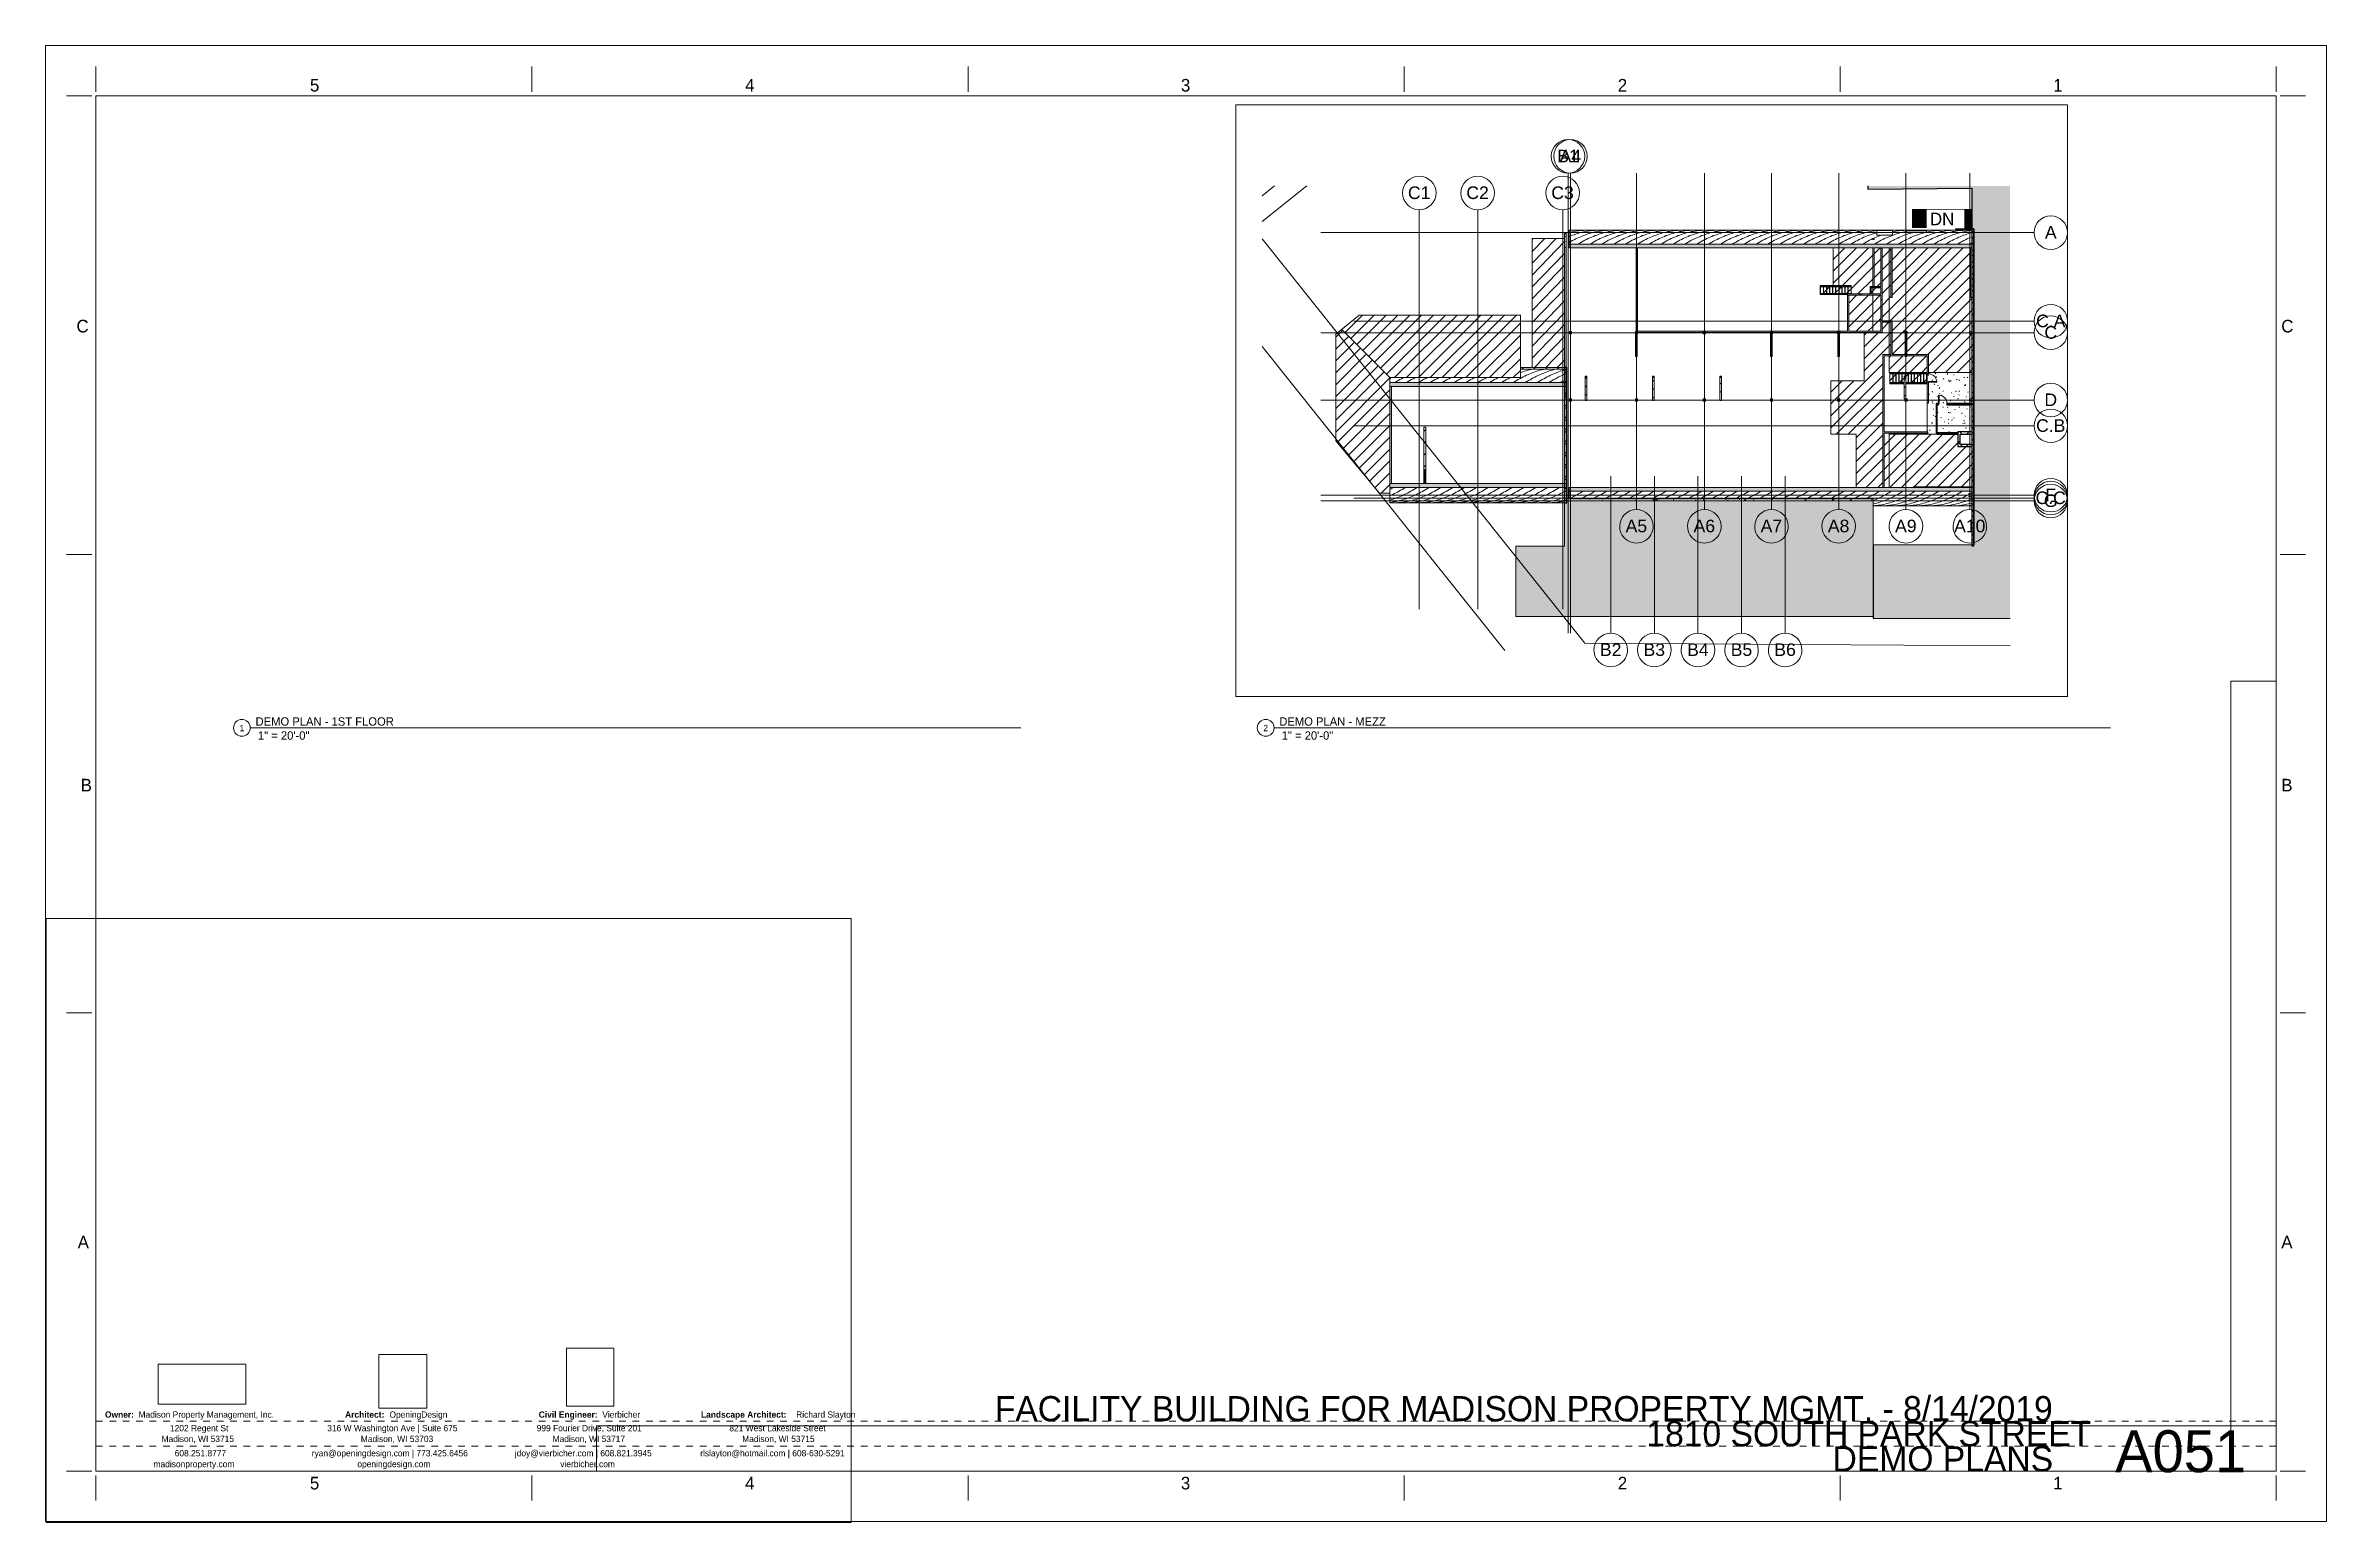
# Paper-space layout 'Layout1' of a CAD drawing. Header units: inches. Extents: x 0 to 34, y 0 to 22.
# The model-space entities are those that its viewports show. They can reach past a viewport. Long polylines and large blocks are cut down to what shows.
import ezdxf

# ---------------------------------------------------------------- set-up
doc = ezdxf.new("R2010")
doc.units = ezdxf.units.IN
doc.header["$MEASUREMENT"] = 0
for name, pattern in [('Demolished', [0.1875, 0.125, -0.0625]), ('Dot 1_32_', [0.03125, 0, -0.03125]), ('Double Dash 3_8_', [1, 0.375, -0.125, 0.125, -0.125, 0.125, -0.125]), ('Grid Line 1_2_', [0.875, 0.5, -0.125, 0.125, -0.125]), ('Overhead 1_16_', [0.101562, 0.0625, -0.039062])]:
    doc.linetypes.add(name, pattern=pattern)
for name, color, linetype, lineweight in [('A-DETL-GENF', 92, 'Demolished', 9), ('A-DETL-MEDM', 33, 'Demolished', 9), ('A-DOOR', 31, 'Continuous', 9), ('A-FLOR', 192, 'Demolished', 9), ('A-FLOR-HRAL', 11, 'Demolished', 9), ('A-FLOR-PATT', 8, 'Demolished', 9), ('A-ROOF', 132, 'Demolished', 9), ('A-ROOF-PATT', 132, 'Demolished', 9), ('A-WALL', 113, 'Continuous', 9), ('A-WALL-PATT', 111, 'Continuous', 13), ('C-PROP-LINE', 91, 'Double Dash 3_8_', 13), ('G-ANNO-TTLB', 6, 'Continuous', 9), ('G-ANNO-TTLB-MEDM', 33, 'Continuous', 20), ('I-WALL', 2, 'Demolished', 9), ('S-BEAM', 12, 'Continuous', 9), ('S-COLS', 52, 'Continuous', 9), ('S-GRID', 1, 'Continuous', 9), ('S-GRID-IDEN', 1, 'Continuous', 9), ('S-STRS', 31, 'Demolished', 9), ('S-STRS-ANNO', 31, 'Continuous', 9), ('S-STRS-IDEN', 31, 'Continuous', 9)]:
    doc.layers.add(name, color=color, linetype=linetype, lineweight=lineweight)
doc.layers.add('G-ANNO-NPLT', color=191, linetype='Continuous', plot=False)
doc.styles.add('Arial', font='arial.ttf', dxfattribs={"height": 45})
doc.styles.add('Century Gothic', font='ufonts.com_century-gothic.ttf', dxfattribs={"height": 45})
doc.styles.add('Century Gothic_2', font='ufonts.com_century-gothic.ttf', dxfattribs={"height": 0.1875})
doc.styles.add('Century Gothic_3', font='ufonts.com_century-gothic.ttf', dxfattribs={"height": 0.09375})
doc.styles.add('Century Gothic_4', font='ufonts.com_century-gothic.ttf', dxfattribs={"height": 0.625})
doc.styles.add('Century Gothic_5', font='ufonts.com_century-gothic.ttf', dxfattribs={"height": 0.375})
doc.styles.add('Century Gothic_6', font='ufonts.com_century-gothic.ttf', dxfattribs={"height": 0.125})
doc.styles.add('Century Gothic_B', font='GOTHICB.TTF', dxfattribs={"height": 0.09375})
picture_1 = doc.add_image_def('image1.jpg', size_in_pixel=(244, 300))
picture_2 = doc.add_image_def('image2.jpg', size_in_pixel=(400, 182))
picture_3 = doc.add_image_def('image3.jpg', size_in_pixel=(547, 610))
picture_4 = doc.add_image_def('image4.jpg', size_in_pixel=(95, 1663))
picture_5 = doc.add_image_def('image5.jpg', size_in_pixel=(3536, 95))
pattern_1 = [(45, (3185.41, 0), (-21.2132, 21.2132), []), (135, (3185.41, 0), (-21.2132, -21.2132), [])]
pattern_2 = [(45, (3185.41, 0), (-21.2132, 21.2132), [])]
pattern_3 = [(51.925, (2501.375, 0), (-16.61813, 21.213395), [])]
pattern_4 = [(51.925, (-700.975, 0), (-16.61813, 21.213395), [])]
pattern_5 = [(51.925, (2405.431, 0), (-16.61813, 21.213395), [])]
pattern_6 = [(51.925, (-796.918, 0), (-16.61813, 21.213395), [])]
pattern_7 = [(0, (3185.41, 0), (76.8, 19.2), [3.168, -54.432, 3.168, -54.432, -307.2]), (0, (3185.41, 0), (76.8, 19.2), [-115.2, 3.168, -112.032, 3.168, -54.432, -134.4]), (0, (3185.41, 0), (76.8, 19.2), [-288, 3.168, -35.232, 3.168, -92.832]), (120, (3214.21, 9.6), (-55.027688, 56.91075), [3.168, -54.432, 3.168, -54.432, -307.2]), (120, (3214.21, 9.6), (-55.027688, 56.91075), [-115.2, 3.168, -112.032, 3.168, -54.432, -134.4]), (120, (3214.21, 9.6), (-55.027688, 56.91075), [-288, 3.168, -35.232, 3.168, -92.832]), (240, (3223.81, 48), (-21.772312, -76.11075), [3.168, -54.432, 3.168, -54.432, -307.2]), (240, (3223.81, 48), (-21.772312, -76.11075), [-115.2, 3.168, -112.032, 3.168, -54.432, -134.4]), (240, (3223.81, 48), (-21.772312, -76.11075), [-288, 3.168, -35.232, 3.168, -92.832])]
pattern_8 = [(35.264, (0, 5713.223), (-21.21295, 15.00037), [])]
pattern_9 = [(35.264, (0, 5717.198), (-21.21295, 15.00037), [])]
pattern_10 = [(35.264, (0, 5568.672), (-7.07116, 24.999985), [])]
pattern_11 = [(35.264, (0, 5564.698), (-7.07116, 24.999985), [])]

psp = doc.layouts.get("Layout1")

# ---------------------------------------------------------------- texts
at = {"layer": 'G-ANNO-TTLB', "attachment_point": 1}
for s, insert, char_height, width, style in [('DEMO PLAN - 1ST FLOOR', (3.119, 12.001), 0.125, 2.49975, 'Century Gothic_6'), ('DEMO PLAN - MEZZ', (18.38, 12.001), 0.125, 1.94741, 'Century Gothic_6'), ('1', (2.881, 11.888), 0.0937, 0.08837, 'Century Gothic_3'), (' 1" = 20\'-0"', (3.108, 11.792), 0.125, 1.01947, 'Century Gothic_6'), ('2', (18.143, 11.888), 0.0937, 0.08837, 'Century Gothic_3'), (' 1" = 20\'-0"', (18.37, 11.792), 0.125, 1.01947, 'Century Gothic_6'), ('FACILITY BUILDING FOR MADISON PROPERTY MGMT. - 8/14/2019', (14.139, 1.883), 0.375, 19.16159, 'Century Gothic_5'), ('1810 SOUTH PARK STREET', (23.852, 1.51), 0.375, 7.38878, 'Century Gothic_5'), ('A051', (30.841, 1.373), 0.625, 2.52816, 'Century Gothic_4'), ('DEMO PLANS', (26.628, 1.136), 0.375, 4.02422, 'Century Gothic_5')]:
    psp.add_mtext(s, dxfattribs=dict(at, insert=insert, char_height=char_height, width=width, style=style))

msp = doc.modelspace()

# ---------------------------------------------------------------- texts
at = {"layer": 'S-GRID-IDEN', "char_height": 45, "attachment_point": 1, "style": 'Arial'}
for s, insert, width in [('B1', (116.643, 12056.644), 93.1725), ('A4', (125.455, 12056.644), 93.1725), ('C1', (-417.434, 11925.536), 97.7175), ('C2', (-208.434, 11925.536), 97.7175), ('C3', (95.566, 11925.536), 97.7175), ('A', (1861.591, 11783.847), 50.7525), ('C.A', (1830.032, 11466.982), 127.26), ('C', (1859.701, 11425.847), 55.2975), ('D', (1859.701, 11184.847), 55.2975), ('C.B', (1830.032, 11092.588), 127.26), ('F', (1863.15, 10844.34), 46.965), ('C.C', (1828.142, 10834.152), 131.805), ('G', (1857.859, 10823.847), 59.8425), ('A6', (604.479, 10733.404), 93.1725), ('A8', (1084.979, 10733.404), 93.1725), ('A9', (1325.479, 10733.404), 93.1725), ('A10', (1536.701, 10733.404), 135.5925), ('A5', (361.479, 10733.404), 93.1725), ('A7', (844.479, 10733.404), 93.1725), ('B2', (269.479, 10290.82), 93.1725), ('B3', (425.479, 10290.82), 93.1725), ('B6', (893.479, 10290.82), 93.1725), ('B4', (581.479, 10290.82), 93.1725), ('B5', (737.479, 10290.82), 93.1725)]:
    msp.add_mtext(s, dxfattribs=dict(at, insert=insert, width=width))

# ---------------------------------------------------------------- blocks, each defined once
blk = doc.blocks.new('OD Title Block - 22x34 - Presentation - one-539370-DEMO PLANS')
at = {"layer": 'G-ANNO-TTLB'}
for p, q in [((-0.01, 0.014), (-0.01, 22.014)), ((-0.01, 22.014), (33.99, 22.014)), ((-0.01, 22.014), (33.99, 22.014)), ((33.99, 0.014), (33.99, 22.014)), ((-0.01, 0.014), (33.99, 0.014))]:
    blk.add_line(p, q, dxfattribs=at)
at = {"layer": 'G-ANNO-TTLB', "linetype": 'Dot 1_32_', "lineweight": 13}
for p, q in [((0.74, 1.51), (33.24, 1.51)), ((0.74, 1.137), (33.24, 1.137))]:
    blk.add_line(p, q, dxfattribs=at)
at = {"layer": 'G-ANNO-TTLB-MEDM'}
for p, q in [((0.74, 21.326), (0.74, 21.701)), ((7.24, 21.326), (7.24, 21.701)), ((13.74, 21.326), (13.74, 21.701)), ((20.24, 21.326), (20.24, 21.701)), ((26.74, 21.326), (26.74, 21.701)), ((33.24, 21.326), (33.24, 21.701)), ((0.677, 21.264), (0.302, 21.264)), ((0.74, 21.264), (0.74, 0.764)), ((0.74, 21.264), (33.24, 21.264)), ((33.24, 21.264), (33.24, 0.764)), ((33.302, 21.264), (33.677, 21.264)), ((0.677, 14.43), (0.302, 14.43)), ((33.302, 14.43), (33.677, 14.43)), ((0.677, 7.597), (0.302, 7.597)), ((33.302, 7.597), (33.677, 7.597)), ((0.677, 0.764), (0.302, 0.764)), ((0.74, 0.764), (33.24, 0.764)), ((0.74, 0.701), (0.74, 0.326)), ((7.24, 0.701), (7.24, 0.326)), ((13.74, 0.701), (13.74, 0.326)), ((20.24, 0.701), (20.24, 0.326)), ((26.74, 0.701), (26.74, 0.326)), ((33.24, 0.701), (33.24, 0.326)), ((33.302, 0.764), (33.677, 0.764))]:
    blk.add_line(p, q, dxfattribs=at)
at = {"layer": 'G-ANNO-TTLB', "attachment_point": 1}
for s, insert, char_height, width, style in [('5', (3.93, 21.517), 0.188, 0.17675, 'Century Gothic_2'), ('4', (10.418, 21.517), 0.188, 0.17675, 'Century Gothic_2'), ('3', (16.914, 21.517), 0.188, 0.17675, 'Century Gothic_2'), ('2', (23.426, 21.517), 0.188, 0.17675, 'Century Gothic_2'), ('1', (29.918, 21.517), 0.188, 0.17675, 'Century Gothic_2'), ('C', (0.45, 17.926), 0.188, 0.25881, 'Century Gothic_2'), ('C', (33.317, 17.926), 0.188, 0.25881, 'Century Gothic_2'), ('B', (0.512, 11.084), 0.188, 0.18306, 'Century Gothic_2'), ('B', (33.317, 11.084), 0.188, 0.18306, 'Century Gothic_2'), ('A', (0.468, 4.273), 0.188, 0.23672, 'Century Gothic_2'), ('A', (33.317, 4.273), 0.188, 0.23672, 'Century Gothic_2'), ('Owner: ', (0.875, 1.654), 0.0937, 0.606, 'Century Gothic_B'), ('Madison Property Management, Inc.', (1.375, 1.654), 0.09375, 2.88481, 'Century Gothic_3'), ('1202 Regent St', (1.843, 1.452), 0.09375, 1.14572, 'Century Gothic_3'), ('316 W Washington Ave | Suite 675', (4.188, 1.452), 0.09375, 2.65756, 'Century Gothic_3'), ('Architect: ', (4.454, 1.654), 0.09375, 0.80169, 'Century Gothic_B'), ('OpeningDesign', (5.115, 1.654), 0.09375, 1.212, 'Century Gothic_3'), ('999 Fourier Drive, Suite 201', (7.31, 1.452), 0.09375, 2.02316, 'Century Gothic_3'), ('Civil Engineer: ', (7.341, 1.654), 0.09375, 1.14888, 'Century Gothic_B'), ('Vierbicher', (8.288, 1.654), 0.0937, 0.79538, 'Century Gothic_3'), ('Landscape Architect: ', (9.759, 1.654), 0.09375, 1.72016, 'Century Gothic_B'), ('821 West Lakeside Street', (10.182, 1.452), 0.09375, 1.90637, 'Century Gothic_3'), ('Richard Slayton', (11.178, 1.654), 0.09375, 1.21516, 'Century Gothic_3'), ('Madison, WI 53715', (1.718, 1.291), 0.09375, 1.44556, 'Century Gothic_3'), ('608.251.8777', (1.914, 1.078), 0.09375, 0.97212, 'Century Gothic_3'), ('ryan@openingdesign.com | 773.425.6456', (3.957, 1.078), 0.09375, 3.21937, 'Century Gothic_3'), ('Madison, WI 53703', (4.688, 1.291), 0.09375, 1.44556, 'Century Gothic_3'), ('jdoy@vierbicher.com | 608.821.3945', (6.984, 1.078), 0.09375, 2.80906, 'Century Gothic_3'), ('Madison, WI 53717', (7.547, 1.291), 0.09375, 1.44556, 'Century Gothic_3'), ('rlslayton@hotmail.com | 608-630-5291', (9.748, 1.078), 0.09375, 2.96056, 'Century Gothic_3'), ('Madison, WI 53715', (10.373, 1.291), 0.09375, 1.44556, 'Century Gothic_3'), ('madisonproperty.com', (1.598, 0.916), 0.09375, 1.73909, 'Century Gothic_3'), ('openingdesign.com', (4.637, 0.916), 0.09375, 1.57181, 'Century Gothic_3'), ('vierbicher.com', (7.661, 0.916), 0.09375, 1.17097, 'Century Gothic_3'), ('3', (16.913, 0.679), 0.188, 0.17675, 'Century Gothic_2'), ('2', (23.426, 0.679), 0.188, 0.17675, 'Century Gothic_2'), ('5', (3.929, 0.679), 0.188, 0.17675, 'Century Gothic_2'), ('4', (10.417, 0.679), 0.188, 0.17675, 'Century Gothic_2'), ('1', (29.917, 0.679), 0.188, 0.17675, 'Century Gothic_2')]:
    blk.add_mtext(s, dxfattribs=dict(at, insert=insert, char_height=char_height, width=width, style=style))
at = {"layer": 'G-ANNO-TTLB'}
image = blk.add_image(picture_4, insert=(32.567, 0.764), size_in_units=(0.673, 11.775), dxfattribs=at)
image.dxf.flags = 7
image = blk.add_image(picture_3, insert=(4.955, 1.701), size_in_units=(0.719, 0.802), dxfattribs=at)
image.dxf.flags = 7
image = blk.add_image(picture_1, insert=(7.756, 1.732), size_in_units=(0.703, 0.865), dxfattribs=at)
image.dxf.flags = 7
image = blk.add_image(picture_2, insert=(1.667, 1.762), size_in_units=(1.305, 0.594), dxfattribs=at)
image.dxf.flags = 7
image = blk.add_image(picture_5, insert=(8.203, 0.764), size_in_units=(25.037, 0.673), dxfattribs=at)
image.dxf.flags = 7
blk = doc.blocks.new('Viewport - All On-568496-DEMO PLANS')
at = {"layer": 'G-ANNO-TTLB'}
for start, end in [(360, 180), (180, 360)]:
    blk.add_arc((-0.125, 0), 0.125, start, end, dxfattribs=at)
blk = doc.blocks.new('Conc Beam - Conc Beam-1196117-DEMO PLAN - MEZZ')
at = {"layer": 'S-BEAM'}
h = blk.add_hatch(dxfattribs=at)
h.set_pattern_fill('FP_6', color=8, style=0, pattern_type=2)
h.set_pattern_definition([(50, (0, 0), (68.8574, -6.02404), [7.2, -79.2]), (355, (0, 0), (-13.3201, 72.2107), [5.76, -63.36]), (100.451, (5.74, -0.5), (55.53753, 66.1862), [6.119, -67.31]), (46.184, (0, 19.2), (102.45503, -15.8907), [10.8, -118.8]), (96.636, (8.54, 17.88), (89.7274, 93.5155), [9.179, -100.964]), (351.184, (0, 19.2), (89.7283, 93.5149), [8.64, -95.04]), (21, (9.6, 14.4), (57.30352, -38.65147), [7.2, -79.2]), (326, (9.6, 14.4), (23.3584, 69.61462), [5.76, -63.36]), (71.451, (14.375, 11.18), (80.66193, 30.96264), [6.119, -67.31]), (37.5, (0, 0), (1.167627, 31.957773), [3.168, -59.424, 3.168, -61.152, -63.6]), (37.5, (0, 0), (1.167627, 31.957773), [-126.912, 3.168, -60.432]), (7.5, (0, 0), (25.2549, 37.86335), [3.168, -33.504, 3.168, -57.984, -24.24]), (7.5, (0, 0), (25.2549, 37.86335), [-97.824, 3.168, -21.072]), (327.5, (-21.408, 0), (51.247365, -2.16529), [3.168, -20.832, 3.168, -71.712, -99.36]), (327.5, (-21.408, 0), (51.247365, -2.16529), [-98.88, 3.168, -96.192]), (317.5, (-31.01, 0), (55.98627, 9.60998), [3.168, -28.032, 3.168, -46.56, -70.56]), (317.5, (-31.01, 0), (55.98627, 9.60998), [-80.928, 3.168, -67.392])])
h.paths.add_polyline_path([(-3026.203, 10800.395), (-1943.158, 10800.395), (-1943.158, 10807.669), (-3026.203, 10807.669), (-3026.203, 10815.895), (-3030.016, 10815.895), (-3030.016, 10800.395)], flags=0)
for p, q in [((-3030.016, 10800.395), (-3030.016, 10815.895)), ((-3030.016, 10815.895), (-3026.203, 10815.895)), ((-1943.158, 10807.669), (-1943.158, 10800.395))]:
    blk.add_line(p, q, dxfattribs=at)
blk = doc.blocks.new('HSS-Hollow Structural Section-Column - HSS8X8X1_4-1270850-DEMO PLAN - MEZZ')
at = {"layer": 'S-COLS', "linetype": 'Demolished'}
h = blk.add_hatch(color=254, dxfattribs=at)
h.paths.add_polyline_path([(-1.166, -4), (3.534, -4), (3.534, -3.767), (-3.534, -3.767), (-3.534, -4)], flags=0)
h.paths.add_polyline_path([(-4, -3.534), (-3.767, -3.534), (-3.767, 3.534), (-4, 3.534)], flags=0)
h.paths.add_polyline_path([(-3.534, -4), (-3.767, -3.661), (-4, -3.534), (-3.767, -3.903), (-3.699, -3.932)], flags=0)
h.paths.add_polyline_path([(4, -3.534), (4, 3.534), (3.767, 3.534), (3.767, -3.534)], flags=0)
h.paths.add_polyline_path([(3.534, -4), (3.864, -3.864), (4, -3.534), (3.661, -3.767)], flags=0)
h.paths.add_polyline_path([(3.534, 4), (-3.534, 4), (-3.534, 3.767), (3.534, 3.767)], flags=0)
h.paths.add_polyline_path([(4, 3.534), (3.767, 3.903), (3.534, 4), (3.767, 3.661)], flags=0)
h.paths.add_polyline_path([(-4, 3.534), (-3.661, 3.767), (-3.534, 4), (-3.864, 3.864)], flags=0)
at = {"layer": 'S-COLS', "color": 1, "linetype": 'Demolished', "lineweight": 15}
for p, q in [((3.534, 4), (-3.534, 4)), ((-3.534, 3.767), (3.534, 3.767)), ((-4, 3.534), (-4, -3.534)), ((-3.767, -3.534), (-3.767, 3.534)), ((3.767, 3.534), (3.767, -3.534)), ((4, -3.534), (4, 3.534)), ((3.534, -3.767), (-3.534, -3.767)), ((-3.534, -4), (3.534, -4))]:
    blk.add_line(p, q, dxfattribs=at)
for centre, radius, start, end in [((-3.534, 3.534), 0.466, 90, 180), ((-3.534, 3.534), 0.233, 90, 180), ((3.534, 3.534), 0.466, 360, 90), ((3.534, 3.534), 0.233, 0, 90), ((-3.534, -3.534), 0.466, 180, 270), ((-3.534, -3.534), 0.233, 180, 270), ((3.534, -3.534), 0.466, 270, 360), ((3.534, -3.534), 0.233, 270, 0)]:
    blk.add_arc(centre, radius, start, end, dxfattribs=at)
blk = doc.blocks.new('Top Rail Type - Top Rail_Internal_-1228903-DEMO PLAN - MEZZ')
at = {"layer": 'A-FLOR-HRAL'}
h = blk.add_hatch(dxfattribs=at)
h.set_pattern_fill('FP_37', color=20, style=0, pattern_type=2)
h.set_pattern_definition(pattern_4)
h.paths.add_polyline_path([(-1758.203, 11221.645), (-1747.203, 11221.645), (-1747.203, 11223.645), (-1821.203, 11223.645), (-1821.203, 11221.645), (-1782.922, 11221.645)], flags=0)
h.paths.add_polyline_path([(-1827.203, 11221.645), (-1827.203, 11223.645), (-1879.203, 11223.645), (-1879.203, 11221.645), (-1866.542, 11221.645)], flags=0)
at = {"layer": 'A-FLOR-HRAL', "color": 10}
for p, q in [((-1879.203, 11221.645), (-1879.203, 11223.645)), ((-1879.203, 11223.645), (-1827.203, 11223.645)), ((-1821.203, 11223.645), (-1747.203, 11223.645)), ((-1747.203, 11223.645), (-1747.203, 11221.645)), ((-1827.203, 11221.645), (-1879.203, 11221.645)), ((-1747.203, 11221.645), (-1821.203, 11221.645))]:
    blk.add_line(p, q, dxfattribs=at)
blk = doc.blocks.new('Top Rail Type - Top Rail_Internal_-V22-DEMO PLAN - MEZZ')
at = {"layer": 'A-FLOR-HRAL', "color": 10}
for p, q in [((-1879.203, 11223.645), (-1879.203, 11221.645)), ((-1879.203, 11223.645), (-1827.203, 11223.645)), ((-1821.203, 11223.645), (-1747.203, 11223.645)), ((-1747.203, 11223.645), (-1747.203, 11221.645)), ((-1879.203, 11221.645), (-1827.203, 11221.645)), ((-1821.203, 11221.645), (-1747.203, 11221.645))]:
    blk.add_line(p, q, dxfattribs=at)
blk = doc.blocks.new('Top Rail Type - Top Rail_Internal_-1228914-DEMO PLAN - MEZZ')
at = {"layer": 'A-FLOR-HRAL'}
h = blk.add_hatch(dxfattribs=at)
h.set_pattern_fill('FP_37', color=20, style=0, pattern_type=2)
h.set_pattern_definition(pattern_4)
h.paths.add_polyline_path([(-1747.203, 11255.645), (-1747.203, 11257.645), (-1879.203, 11257.645), (-1879.203, 11255.645), (-1758.203, 11255.645)], flags=0)
at = {"layer": 'A-FLOR-HRAL', "color": 10}
for p, q in [((-1879.203, 11255.645), (-1879.203, 11257.645)), ((-1879.203, 11257.645), (-1747.203, 11257.645)), ((-1747.203, 11257.645), (-1747.203, 11255.645)), ((-1747.203, 11255.645), (-1879.203, 11255.645))]:
    blk.add_line(p, q, dxfattribs=at)
blk = doc.blocks.new('Top Rail Type - Top Rail_Internal_-V23-DEMO PLAN - MEZZ')
at = {"layer": 'A-FLOR-HRAL', "color": 10}
for p, q in [((-1879.203, 11257.645), (-1879.203, 11255.645)), ((-1879.203, 11257.645), (-1747.203, 11257.645)), ((-1747.203, 11257.645), (-1747.203, 11255.645)), ((-1879.203, 11255.645), (-1747.203, 11255.645))]:
    blk.add_line(p, q, dxfattribs=at)
blk = doc.blocks.new('Top Rail Type - Top Rail_Internal_-1229845-DEMO PLAN - MEZZ')
at = {"layer": 'A-FLOR-HRAL'}
h = blk.add_hatch(dxfattribs=at)
h.set_pattern_fill('FP_39', color=20, style=0, pattern_type=2)
h.set_pattern_definition(pattern_6)
h.paths.add_polyline_path([(-2127.567, 11540.895), (-2017.567, 11540.895), (-2017.567, 11542.895), (-2127.567, 11542.895)], flags=0)
at = {"layer": 'A-FLOR-HRAL', "color": 10}
for p, q in [((-2127.567, 11540.895), (-2127.567, 11542.895)), ((-2127.567, 11542.895), (-2017.567, 11542.895)), ((-2017.567, 11542.895), (-2017.567, 11540.895)), ((-2030.203, 11540.895), (-2127.567, 11540.895))]:
    blk.add_line(p, q, dxfattribs=at)
blk = doc.blocks.new('Top Rail Type - Top Rail_Internal_-V24-DEMO PLAN - MEZZ')
at = {"layer": 'A-FLOR-HRAL', "color": 10}
for p, q in [((-2127.567, 11542.895), (-2127.567, 11540.895)), ((-2127.567, 11542.895), (-2017.567, 11542.895)), ((-2017.567, 11542.895), (-2017.567, 11540.895)), ((-2127.567, 11540.895), (-2030.203, 11540.895))]:
    blk.add_line(p, q, dxfattribs=at)
blk = doc.blocks.new('Top Rail Type - Top Rail_Internal_-1229856-DEMO PLAN - MEZZ')
at = {"layer": 'A-FLOR-HRAL'}
h = blk.add_hatch(dxfattribs=at)
h.set_pattern_fill('FP_39', color=20, style=0, pattern_type=2)
h.set_pattern_definition(pattern_6)
h.paths.add_polyline_path([(-2127.567, 11566.895), (-2017.567, 11566.895), (-2017.567, 11568.895), (-2127.567, 11568.895)], flags=0)
at = {"layer": 'A-FLOR-HRAL', "color": 10}
for p, q in [((-2127.567, 11566.895), (-2127.567, 11568.895)), ((-2127.567, 11568.895), (-2017.567, 11568.895)), ((-2017.567, 11568.895), (-2017.567, 11566.895)), ((-2017.567, 11566.895), (-2127.567, 11566.895))]:
    blk.add_line(p, q, dxfattribs=at)
blk = doc.blocks.new('Top Rail Type - Top Rail_Internal_-V25-DEMO PLAN - MEZZ')
at = {"layer": 'A-FLOR-HRAL', "color": 10}
for p, q in [((-2127.567, 11568.895), (-2127.567, 11566.895)), ((-2127.567, 11568.895), (-2017.567, 11568.895)), ((-2017.567, 11568.895), (-2017.567, 11566.895)), ((-2127.567, 11566.895), (-2017.567, 11566.895))]:
    blk.add_line(p, q, dxfattribs=at)
blk = doc.blocks.new('Single-Flush - 30_ x 80_-1243739-DEMO PLAN - MEZZ')
at = {"layer": 'A-DOOR', "color": 1, "linetype": 'Demolished', "lineweight": 15}
for p, q in [((13, 2.25), (13, 32.25)), ((15, 32.25), (13, 32.25)), ((15, 2.25), (15, 32.25)), ((15, 2.25), (13, 2.25))]:
    blk.add_line(p, q, dxfattribs=at)
at = {"layer": 'A-DOOR', "color": 10, "linetype": 'Demolished'}
blk.add_arc((15, 2.25), 30.067, 93.8141, 180, dxfattribs=at)
blk = doc.blocks.new('Single-Flush - 30_ x 80_-1225038-DEMO PLAN - MEZZ')
at = {"layer": 'A-DOOR', "lineweight": 13}
for p, q in [((13, -2.25), (13, -32.25)), ((15, -2.25), (13, -2.25)), ((15, -2.25), (15, -32.25)), ((15, -32.25), (13, -32.25))]:
    blk.add_line(p, q, dxfattribs=at)
at = {"layer": 'A-DOOR'}
blk.add_arc((15, -2.25), 30.067, 180, 266.1859, dxfattribs=at)
blk = doc.blocks.new('HSS-Hollow Structural Section-Column - HSS8X8X1_4-1247569-DEMO PLAN - MEZZ')
at = {"layer": 'S-COLS', "linetype": 'Demolished'}
h = blk.add_hatch(color=254, dxfattribs=at)
h.paths.add_polyline_path([(4, -3.534), (4, 3.534), (3.767, 3.534), (3.767, -3.534)], flags=0)
h.paths.add_polyline_path([(3.534, -4), (3.864, -3.864), (4, -3.534), (3.661, -3.767)], flags=0)
h.paths.add_polyline_path([(3.534, -4), (3.534, -3.767), (-3.534, -3.767), (-3.534, -4)], flags=0)
h.paths.add_polyline_path([(-4, -3.534), (-3.767, -3.534), (-3.767, 3.534), (-4, 3.534)], flags=0)
h.paths.add_polyline_path([(-3.534, -4), (-3.767, -3.661), (-4, -3.534), (-3.767, -3.903), (-3.699, -3.932)], flags=0)
h.paths.add_polyline_path([(3.534, 4), (-3.534, 4), (-3.534, 3.767), (3.534, 3.767)], flags=0)
h.paths.add_polyline_path([(4, 3.534), (3.767, 3.903), (3.534, 4), (3.767, 3.661)], flags=0)
h.paths.add_polyline_path([(-4, 3.534), (-3.661, 3.767), (-3.534, 4), (-3.864, 3.864)], flags=0)
at = {"layer": 'S-COLS', "color": 1, "linetype": 'Demolished', "lineweight": 15}
for p, q in [((3.534, 4), (-3.534, 4)), ((-3.534, 3.767), (3.534, 3.767)), ((-4, 3.534), (-4, -3.534)), ((-3.767, -3.534), (-3.767, 3.534)), ((3.767, 3.534), (3.767, -3.534)), ((4, -3.534), (4, 3.534)), ((3.534, -3.767), (-3.534, -3.767)), ((-3.534, -4), (3.534, -4))]:
    blk.add_line(p, q, dxfattribs=at)
for centre, radius, start, end in [((-3.534, 3.534), 0.466, 90, 180), ((-3.534, 3.534), 0.233, 90, 180), ((3.534, 3.534), 0.466, 360, 90), ((3.534, 3.534), 0.233, 0, 90), ((-3.534, -3.534), 0.466, 180, 270), ((-3.534, -3.534), 0.233, 180, 270), ((3.534, -3.534), 0.233, 270, 0), ((3.534, -3.534), 0.466, 270, 360)]:
    blk.add_arc(centre, radius, start, end, dxfattribs=at)
blk = doc.blocks.new('Door-Opening - 32_ x 51_-1245502-DEMO PLAN - MEZZ')
at = {"layer": 'A-DOOR', "linetype": 'Demolished'}
h = blk.add_hatch(dxfattribs=at)
h.set_pattern_fill('FP_43', color=20, style=0, pattern_type=2)
h.set_pattern_definition([(135, (11502.323, 1908.953), (-21.2132, -21.2132), [])])
h.paths.add_polyline_path([(15.678, -2.25), (15.678, 2.25), (-16.322, 2.25), (-16.322, -2.25), (-9.627, -2.25)], flags=0)
at = {"layer": 'A-DETL-GENF', "color": 10}
for p, q in [((15.678, 2.25), (-16.322, 2.25)), ((-16.322, -2.25), (15.678, -2.25))]:
    blk.add_line(p, q, dxfattribs=at)
at = {"layer": 'A-DETL-MEDM', "color": 10}
for p, q in [((-16.322, 2.25), (-16.322, -2.25)), ((15.678, -2.25), (15.678, 2.25))]:
    blk.add_line(p, q, dxfattribs=at)
blk = doc.blocks.new('FP_26-DEMO PLAN - MEZZ')
at = {"layer": 'A-ROOF', "color": 10}
for p, q in [((-3157.953, 11278.145), (-3200.453, 11278.145)), ((-3033.828, 11278.145), (-3036.953, 11278.145))]:
    blk.add_line(p, q, dxfattribs=at)
at = {"layer": 'A-ROOF-PATT', "color": 20, "linetype": 'Continuous'}
for p, q in [((-3199.118, 11277.97), (-3193.2, 11278.185)), ((-3200.453, 11277.889), (-3199.118, 11277.97)), ((-3163.663, 11277.52), (-3162.61, 11277.61)), ((-3162.61, 11277.61), (-3157.953, 11277.893)), ((-3034.578, 11277.656), (-3033.828, 11277.715)), ((-3161.612, 11271.071), (-3159.659, 11271.52)), ((-3119.186, 11271.071), (-3117.232, 11271.52)), ((-3079.817, 11270.313), (-3074.84, 11271.52)), ((-3167.531, 11269.569), (-3161.612, 11271.071)), ((-3125.104, 11269.569), (-3119.186, 11271.071)), ((-3034.578, 11271.004), (-3033.828, 11271.193)), ((-3085.565, 11268.786), (-3079.817, 11270.313)), ((-3173.449, 11267.928), (-3167.531, 11269.569)), ((-3131.023, 11267.928), (-3125.104, 11269.569)), ((-3091.314, 11267.128), (-3085.565, 11268.786)), ((-3045.721, 11268.057), (-3042.953, 11268.82)), ((-3051.668, 11266.279), (-3045.721, 11268.057)), ((-3179.368, 11266.148), (-3173.449, 11267.928)), ((-3136.941, 11266.148), (-3131.023, 11267.928)), ((-3097.062, 11265.339), (-3091.314, 11267.128)), ((-3057.614, 11264.362), (-3051.668, 11266.279)), ((-3185.286, 11264.23), (-3179.368, 11266.148)), ((-3142.86, 11264.23), (-3136.941, 11266.148)), ((-3102.811, 11263.421), (-3097.062, 11265.339)), ((-3191.204, 11262.176), (-3185.286, 11264.23)), ((-3148.778, 11262.176), (-3142.86, 11264.23)), ((-3063.56, 11262.307), (-3057.614, 11264.362)), ((-3108.559, 11261.375), (-3102.811, 11263.421)), ((-3197.123, 11259.987), (-3191.204, 11262.176)), ((-3154.696, 11259.987), (-3148.778, 11262.176)), ((-3069.507, 11260.115), (-3063.56, 11262.307)), ((-3114.308, 11259.202), (-3108.559, 11261.375)), ((-3200.453, 11258.68), (-3197.123, 11259.987)), ((-3160.615, 11257.664), (-3154.696, 11259.987)), ((-3075.453, 11257.788), (-3069.507, 11260.115)), ((-3120.056, 11256.903), (-3114.308, 11259.202)), ((-3166.533, 11255.208), (-3160.615, 11257.664)), ((-3081.4, 11255.328), (-3075.453, 11257.788)), ((-3034.578, 11257.152), (-3033.828, 11257.464)), ((-3125.805, 11254.479), (-3120.056, 11256.903)), ((-3172.451, 11252.622), (-3166.533, 11255.208)), ((-3087.346, 11252.735), (-3081.4, 11255.328)), ((-3131.553, 11251.933), (-3125.805, 11254.479)), ((-3045.575, 11252.441), (-3042.953, 11253.591)), ((-3093.292, 11250.011), (-3087.346, 11252.735)), ((-3178.37, 11249.906), (-3172.451, 11252.622)), ((-3051.449, 11249.737), (-3045.575, 11252.441)), ((-3137.302, 11249.264), (-3131.553, 11251.933)), ((-3099.239, 11247.158), (-3093.292, 11250.011)), ((-3184.288, 11247.062), (-3178.37, 11249.906)), ((-3057.323, 11246.908), (-3051.449, 11249.737)), ((-3143.051, 11246.475), (-3137.302, 11249.264)), ((-3190.206, 11244.092), (-3184.288, 11247.062)), ((-3105.185, 11244.178), (-3099.239, 11247.158)), ((-3063.196, 11243.954), (-3057.323, 11246.908)), ((-3148.799, 11243.568), (-3143.051, 11246.475)), ((-3196.125, 11240.997), (-3190.206, 11244.092)), ((-3111.132, 11241.072), (-3105.185, 11244.178)), ((-3069.07, 11240.878), (-3063.196, 11243.954)), ((-3154.548, 11240.543), (-3148.799, 11243.568)), ((-3667.453, 11238.487), (-3661.827, 11241.52)), ((-3620.389, 11240.997), (-3619.389, 11241.52)), ((-3577.963, 11240.997), (-3576.962, 11241.52)), ((-3535.536, 11240.997), (-3534.536, 11241.52)), ((-3493.11, 11240.997), (-3492.109, 11241.52)), ((-3450.683, 11240.997), (-3449.683, 11241.52)), ((-3408.257, 11240.997), (-3407.257, 11241.52)), ((-3365.83, 11240.997), (-3364.83, 11241.52)), ((-3323.404, 11240.997), (-3322.404, 11241.52)), ((-3280.978, 11240.997), (-3279.977, 11241.52)), ((-3238.551, 11240.997), (-3237.551, 11241.52)), ((-3626.307, 11237.781), (-3620.389, 11240.997)), ((-3583.881, 11237.781), (-3577.963, 11240.997)), ((-3541.454, 11237.781), (-3535.536, 11240.997)), ((-3499.028, 11237.781), (-3493.11, 11240.997)), ((-3456.602, 11237.781), (-3450.683, 11240.997)), ((-3414.175, 11237.781), (-3408.257, 11240.997)), ((-3371.749, 11237.781), (-3365.83, 11240.997)), ((-3329.322, 11237.781), (-3323.404, 11240.997)), ((-3286.896, 11237.781), (-3280.978, 11240.997)), ((-3244.47, 11237.781), (-3238.551, 11240.997)), ((-3202.043, 11237.781), (-3196.125, 11240.997)), ((-3117.078, 11237.843), (-3111.132, 11241.072)), ((-3074.943, 11237.681), (-3069.07, 11240.878)), ((-3160.296, 11237.404), (-3154.548, 11240.543)), ((-3632.226, 11234.443), (-3626.307, 11237.781)), ((-3589.799, 11234.443), (-3583.881, 11237.781)), ((-3547.373, 11234.443), (-3541.454, 11237.781)), ((-3504.946, 11234.443), (-3499.028, 11237.781)), ((-3462.52, 11234.443), (-3456.602, 11237.781)), ((-3420.094, 11234.443), (-3414.175, 11237.781)), ((-3377.667, 11234.443), (-3371.749, 11237.781)), ((-3335.241, 11234.443), (-3329.322, 11237.781)), ((-3292.814, 11234.443), (-3286.896, 11237.781)), ((-3250.388, 11234.443), (-3244.47, 11237.781)), ((-3207.962, 11234.443), (-3202.043, 11237.781)), ((-3123.025, 11234.491), (-3117.078, 11237.843)), ((-3080.817, 11234.366), (-3074.943, 11237.681)), ((-3166.045, 11234.15), (-3160.296, 11237.404)), ((-3034.578, 11236.525), (-3033.828, 11236.951)), ((-3638.144, 11230.987), (-3632.226, 11234.443)), ((-3595.718, 11230.987), (-3589.799, 11234.443)), ((-3553.291, 11230.987), (-3547.373, 11234.443)), ((-3510.865, 11230.987), (-3504.946, 11234.443)), ((-3468.438, 11230.987), (-3462.52, 11234.443)), ((-3426.012, 11230.987), (-3420.094, 11234.443)), ((-3383.586, 11230.987), (-3377.667, 11234.443)), ((-3341.159, 11230.987), (-3335.241, 11234.443)), ((-3298.733, 11230.987), (-3292.814, 11234.443)), ((-3256.306, 11230.987), (-3250.388, 11234.443)), ((-3213.88, 11230.987), (-3207.962, 11234.443)), ((-3171.793, 11230.785), (-3166.045, 11234.15)), ((-3128.971, 11231.02), (-3123.025, 11234.491)), ((-3086.69, 11230.934), (-3080.817, 11234.366)), ((-3044.92, 11230.543), (-3042.953, 11231.698)), ((-3644.062, 11227.414), (-3638.144, 11230.987)), ((-3601.636, 11227.414), (-3595.718, 11230.987)), ((-3559.21, 11227.414), (-3553.291, 11230.987)), ((-3516.783, 11227.414), (-3510.865, 11230.987)), ((-3474.357, 11227.414), (-3468.438, 11230.987)), ((-3431.93, 11227.414), (-3426.012, 11230.987)), ((-3389.504, 11227.414), (-3383.586, 11230.987)), ((-3347.078, 11227.414), (-3341.159, 11230.987)), ((-3304.651, 11227.414), (-3298.733, 11230.987)), ((-3262.225, 11227.414), (-3256.306, 11230.987)), ((-3219.798, 11227.414), (-3213.88, 11230.987)), ((-3134.917, 11227.432), (-3128.971, 11231.02)), ((-3092.564, 11227.387), (-3086.69, 11230.934)), ((-3177.542, 11227.31), (-3171.793, 11230.785)), ((-3050.465, 11227.185), (-3044.92, 11230.543)), ((-3649.981, 11223.727), (-3644.062, 11227.414)), ((-3607.554, 11223.727), (-3601.636, 11227.414)), ((-3565.128, 11223.727), (-3559.21, 11227.414)), ((-3522.702, 11223.727), (-3516.783, 11227.414)), ((-3480.275, 11223.727), (-3474.357, 11227.414)), ((-3437.849, 11223.727), (-3431.93, 11227.414)), ((-3395.422, 11223.727), (-3389.504, 11227.414)), ((-3352.996, 11223.727), (-3347.078, 11227.414)), ((-3310.57, 11223.727), (-3304.651, 11227.414)), ((-3268.143, 11223.727), (-3262.225, 11227.414)), ((-3225.717, 11223.727), (-3219.798, 11227.414)), ((-3183.29, 11223.727), (-3177.542, 11227.31)), ((-3140.864, 11223.727), (-3134.917, 11227.432)), ((-3098.437, 11223.727), (-3092.564, 11227.387)), ((-3056.011, 11223.727), (-3050.465, 11227.185))]:
    blk.add_line(p, q, dxfattribs=at)
blk = doc.blocks.new('FP_27-DEMO PLAN - MEZZ')
at = {"layer": 'A-ROOF', "color": 10}
blk.add_line((-3667.453, 10794.145), (-3042.203, 10794.145), dxfattribs=at)
at = {"layer": 'A-ROOF-PATT', "color": 20, "linetype": 'Continuous'}
for p, q in [((-3658.963, 10845.907), (-3654.718, 10848.563)), ((-3617.808, 10845.123), (-3612.292, 10848.563)), ((-3575.606, 10844.986), (-3569.865, 10848.563)), ((-3533.273, 10844.928), (-3527.439, 10848.563)), ((-3490.931, 10844.876), (-3485.012, 10848.563)), ((-3448.504, 10844.876), (-3442.586, 10848.563)), ((-3406.078, 10844.876), (-3400.16, 10848.563)), ((-3363.652, 10844.876), (-3357.733, 10848.563)), ((-3321.225, 10844.876), (-3315.307, 10848.563)), ((-3278.799, 10844.876), (-3272.88, 10848.563)), ((-3236.372, 10844.876), (-3230.454, 10848.563)), ((-3193.946, 10844.876), (-3188.028, 10848.563)), ((-3151.52, 10844.876), (-3145.601, 10848.563)), ((-3109.093, 10844.876), (-3103.175, 10848.563)), ((-3066.667, 10844.876), (-3060.748, 10848.563)), ((-3663.208, 10843.31), (-3658.963, 10845.907)), ((-3623.324, 10841.783), (-3617.808, 10845.123)), ((-3581.346, 10841.515), (-3575.606, 10844.986)), ((-3539.107, 10841.404), (-3533.273, 10844.928)), ((-3496.849, 10841.304), (-3490.931, 10844.876)), ((-3454.423, 10841.304), (-3448.504, 10844.876)), ((-3411.996, 10841.304), (-3406.078, 10844.876)), ((-3369.57, 10841.304), (-3363.652, 10844.876)), ((-3327.144, 10841.304), (-3321.225, 10844.876)), ((-3284.717, 10841.304), (-3278.799, 10844.876)), ((-3242.291, 10841.304), (-3236.372, 10844.876)), ((-3199.864, 10841.304), (-3193.946, 10844.876)), ((-3157.438, 10841.304), (-3151.52, 10844.876)), ((-3115.012, 10841.304), (-3109.093, 10844.876)), ((-3072.585, 10841.304), (-3066.667, 10844.876)), ((-3667.453, 10840.772), (-3663.208, 10843.31)), ((-3628.84, 10838.543), (-3623.324, 10841.783)), ((-3587.087, 10838.155), (-3581.346, 10841.515)), ((-3544.941, 10837.993), (-3539.107, 10841.404)), ((-3502.768, 10837.848), (-3496.849, 10841.304)), ((-3460.341, 10837.848), (-3454.423, 10841.304)), ((-3417.915, 10837.848), (-3411.996, 10841.304)), ((-3375.488, 10837.848), (-3369.57, 10841.304)), ((-3333.062, 10837.848), (-3327.144, 10841.304)), ((-3290.635, 10837.848), (-3284.717, 10841.304)), ((-3248.209, 10837.848), (-3242.291, 10841.304)), ((-3205.783, 10837.848), (-3199.864, 10841.304)), ((-3163.356, 10837.848), (-3157.438, 10841.304)), ((-3120.93, 10837.848), (-3115.012, 10841.304)), ((-3078.503, 10837.848), (-3072.585, 10841.304)), ((-3034.578, 10838.718), (-3033.828, 10839.147)), ((-3634.356, 10835.406), (-3628.84, 10838.543)), ((-3592.827, 10834.905), (-3587.087, 10838.155)), ((-3550.775, 10834.698), (-3544.941, 10837.993)), ((-3508.686, 10834.51), (-3502.768, 10837.848)), ((-3466.259, 10834.51), (-3460.341, 10837.848)), ((-3423.833, 10834.51), (-3417.915, 10837.848)), ((-3381.407, 10834.51), (-3375.488, 10837.848)), ((-3338.98, 10834.51), (-3333.062, 10837.848)), ((-3296.554, 10834.51), (-3290.635, 10837.848)), ((-3254.127, 10834.51), (-3248.209, 10837.848)), ((-3211.701, 10834.51), (-3205.783, 10837.848)), ((-3169.275, 10834.51), (-3163.356, 10837.848)), ((-3126.848, 10834.51), (-3120.93, 10837.848)), ((-3084.422, 10834.51), (-3078.503, 10837.848)), ((-3639.872, 10832.373), (-3634.356, 10835.406)), ((-3598.568, 10831.769), (-3592.827, 10834.905)), ((-3556.609, 10831.519), (-3550.775, 10834.698)), ((-3514.604, 10831.293), (-3508.686, 10834.51)), ((-3472.178, 10831.293), (-3466.259, 10834.51)), ((-3429.751, 10831.293), (-3423.833, 10834.51)), ((-3387.325, 10831.293), (-3381.407, 10834.51)), ((-3344.899, 10831.293), (-3338.98, 10834.51)), ((-3302.472, 10831.293), (-3296.554, 10834.51)), ((-3260.046, 10831.293), (-3254.127, 10834.51)), ((-3217.619, 10831.293), (-3211.701, 10834.51)), ((-3175.193, 10831.293), (-3169.275, 10834.51)), ((-3132.767, 10831.293), (-3126.848, 10834.51)), ((-3090.34, 10831.293), (-3084.422, 10834.51)), ((-3045.393, 10832.649), (-3042.203, 10834.41)), ((-3051.176, 10829.573), (-3045.393, 10832.649)), ((-3645.389, 10829.446), (-3639.872, 10832.373)), ((-3604.308, 10828.748), (-3598.568, 10831.769)), ((-3562.442, 10828.459), (-3556.609, 10831.519)), ((-3520.523, 10828.199), (-3514.604, 10831.293)), ((-3478.096, 10828.199), (-3472.178, 10831.293)), ((-3435.67, 10828.199), (-3429.751, 10831.293)), ((-3393.243, 10828.199), (-3387.325, 10831.293)), ((-3350.817, 10828.199), (-3344.899, 10831.293)), ((-3308.391, 10828.199), (-3302.472, 10831.293)), ((-3265.964, 10828.199), (-3260.046, 10831.293)), ((-3223.538, 10828.199), (-3217.619, 10831.293)), ((-3181.111, 10828.199), (-3175.193, 10831.293)), ((-3138.685, 10828.199), (-3132.767, 10831.293)), ((-3096.259, 10828.199), (-3090.34, 10831.293)), ((-3650.905, 10826.626), (-3645.389, 10829.446)), ((-3056.958, 10826.615), (-3051.176, 10829.573)), ((-3610.049, 10825.843), (-3604.308, 10828.748)), ((-3568.276, 10825.52), (-3562.442, 10828.459)), ((-3526.441, 10825.229), (-3520.523, 10828.199)), ((-3484.015, 10825.229), (-3478.096, 10828.199)), ((-3441.588, 10825.229), (-3435.67, 10828.199)), ((-3399.162, 10825.229), (-3393.243, 10828.199)), ((-3356.735, 10825.229), (-3350.817, 10828.199)), ((-3314.309, 10825.229), (-3308.391, 10828.199)), ((-3271.883, 10825.229), (-3265.964, 10828.199)), ((-3229.456, 10825.229), (-3223.538, 10828.199)), ((-3187.03, 10825.229), (-3181.111, 10828.199)), ((-3144.603, 10825.229), (-3138.685, 10828.199)), ((-3102.177, 10825.229), (-3096.259, 10828.199)), ((-3656.421, 10823.915), (-3650.905, 10826.626)), ((-3062.741, 10823.776), (-3056.958, 10826.615)), ((-3615.789, 10823.057), (-3610.049, 10825.843)), ((-3574.11, 10822.703), (-3568.276, 10825.52)), ((-3532.359, 10822.385), (-3526.441, 10825.229)), ((-3489.933, 10822.385), (-3484.015, 10825.229)), ((-3447.507, 10822.385), (-3441.588, 10825.229)), ((-3405.08, 10822.385), (-3399.162, 10825.229)), ((-3362.654, 10822.385), (-3356.735, 10825.229)), ((-3320.227, 10822.385), (-3314.309, 10825.229)), ((-3277.801, 10822.385), (-3271.883, 10825.229)), ((-3235.375, 10822.385), (-3229.456, 10825.229)), ((-3192.948, 10822.385), (-3187.03, 10825.229)), ((-3150.522, 10822.385), (-3144.603, 10825.229)), ((-3108.095, 10822.385), (-3102.177, 10825.229)), ((-3661.937, 10821.315), (-3656.421, 10823.915)), ((-3068.523, 10821.059), (-3062.741, 10823.776)), ((-3621.529, 10820.391), (-3615.789, 10823.057)), ((-3579.944, 10820.011), (-3574.11, 10822.703)), ((-3538.278, 10819.669), (-3532.359, 10822.385)), ((-3495.851, 10819.669), (-3489.933, 10822.385)), ((-3453.425, 10819.669), (-3447.507, 10822.385)), ((-3410.999, 10819.669), (-3405.08, 10822.385)), ((-3368.572, 10819.669), (-3362.654, 10822.385)), ((-3326.146, 10819.669), (-3320.227, 10822.385)), ((-3283.719, 10819.669), (-3277.801, 10822.385)), ((-3241.293, 10819.669), (-3235.375, 10822.385)), ((-3198.866, 10819.669), (-3192.948, 10822.385)), ((-3156.44, 10819.669), (-3150.522, 10822.385)), ((-3114.014, 10819.669), (-3108.095, 10822.385)), ((-3667.453, 10818.826), (-3661.937, 10821.315)), ((-3074.305, 10818.465), (-3068.523, 10821.059)), ((-3627.27, 10817.846), (-3621.529, 10820.391)), ((-3585.778, 10817.444), (-3579.944, 10820.011)), ((-3544.196, 10817.082), (-3538.278, 10819.669)), ((-3501.77, 10817.082), (-3495.851, 10819.669)), ((-3459.343, 10817.082), (-3453.425, 10819.669)), ((-3416.917, 10817.082), (-3410.999, 10819.669)), ((-3374.49, 10817.082), (-3368.572, 10819.669)), ((-3332.064, 10817.082), (-3326.146, 10819.669)), ((-3289.638, 10817.082), (-3283.719, 10819.669)), ((-3247.211, 10817.082), (-3241.293, 10819.669)), ((-3204.785, 10817.082), (-3198.866, 10819.669)), ((-3162.358, 10817.082), (-3156.44, 10819.669)), ((-3119.932, 10817.082), (-3114.014, 10819.669)), ((-3080.088, 10815.995), (-3074.305, 10818.465)), ((-3633.01, 10815.424), (-3627.27, 10817.846)), ((-3591.612, 10815.004), (-3585.778, 10817.444)), ((-3034.578, 10817.303), (-3033.828, 10817.618)), ((-3550.114, 10814.627), (-3544.196, 10817.082)), ((-3507.688, 10814.627), (-3501.77, 10817.082)), ((-3465.262, 10814.627), (-3459.343, 10817.082)), ((-3422.835, 10814.627), (-3416.917, 10817.082)), ((-3380.409, 10814.627), (-3374.49, 10817.082)), ((-3337.982, 10814.627), (-3332.064, 10817.082)), ((-3295.556, 10814.627), (-3289.638, 10817.082)), ((-3253.13, 10814.627), (-3247.211, 10817.082)), ((-3210.703, 10814.627), (-3204.785, 10817.082)), ((-3168.277, 10814.627), (-3162.358, 10817.082)), ((-3125.85, 10814.627), (-3119.932, 10817.082)), ((-3085.87, 10813.651), (-3080.088, 10815.995)), ((-3638.751, 10813.126), (-3633.01, 10815.424)), ((-3597.446, 10812.692), (-3591.612, 10815.004)), ((-3556.033, 10812.304), (-3550.114, 10814.627)), ((-3513.606, 10812.304), (-3507.688, 10814.627)), ((-3471.18, 10812.304), (-3465.262, 10814.627)), ((-3428.754, 10812.304), (-3422.835, 10814.627)), ((-3386.327, 10812.304), (-3380.409, 10814.627)), ((-3343.901, 10812.304), (-3337.982, 10814.627)), ((-3301.474, 10812.304), (-3295.556, 10814.627)), ((-3259.048, 10812.304), (-3253.13, 10814.627)), ((-3216.622, 10812.304), (-3210.703, 10814.627)), ((-3174.195, 10812.304), (-3168.277, 10814.627)), ((-3131.769, 10812.304), (-3125.85, 10814.627)), ((-3045.198, 10812.964), (-3042.203, 10814.158)), ((-3091.653, 10811.433), (-3085.87, 10813.651)), ((-3644.491, 10810.954), (-3638.751, 10813.126)), ((-3050.883, 10810.821), (-3045.198, 10812.964)), ((-3603.28, 10810.511), (-3597.446, 10812.692)), ((-3561.951, 10810.115), (-3556.033, 10812.304)), ((-3519.525, 10810.115), (-3513.606, 10812.304)), ((-3477.098, 10810.115), (-3471.18, 10812.304)), ((-3434.672, 10810.115), (-3428.754, 10812.304)), ((-3392.246, 10810.115), (-3386.327, 10812.304)), ((-3349.819, 10810.115), (-3343.901, 10812.304)), ((-3307.393, 10810.115), (-3301.474, 10812.304)), ((-3264.966, 10810.115), (-3259.048, 10812.304)), ((-3222.54, 10810.115), (-3216.622, 10812.304)), ((-3180.114, 10810.115), (-3174.195, 10812.304)), ((-3137.687, 10810.115), (-3131.769, 10812.304)), ((-3097.435, 10809.344), (-3091.653, 10811.433)), ((-3650.232, 10808.908), (-3644.491, 10810.954)), ((-3056.568, 10808.803), (-3050.883, 10810.821)), ((-3609.114, 10808.46), (-3603.28, 10810.511)), ((-3567.87, 10808.061), (-3561.951, 10810.115)), ((-3525.443, 10808.061), (-3519.525, 10810.115)), ((-3483.017, 10808.061), (-3477.098, 10810.115)), ((-3440.59, 10808.061), (-3434.672, 10810.115)), ((-3398.164, 10808.061), (-3392.246, 10810.115)), ((-3355.738, 10808.061), (-3349.819, 10810.115)), ((-3313.311, 10808.061), (-3307.393, 10810.115)), ((-3270.885, 10808.061), (-3264.966, 10810.115)), ((-3228.458, 10808.061), (-3222.54, 10810.115)), ((-3186.032, 10808.061), (-3180.114, 10810.115)), ((-3143.606, 10808.061), (-3137.687, 10810.115)), ((-3103.218, 10807.385), (-3097.435, 10809.344)), ((-3655.972, 10806.991), (-3650.232, 10808.908)), ((-3614.948, 10806.542), (-3609.114, 10808.46)), ((-3062.253, 10806.91), (-3056.568, 10808.803)), ((-3573.788, 10806.143), (-3567.87, 10808.061)), ((-3531.362, 10806.143), (-3525.443, 10808.061)), ((-3488.935, 10806.143), (-3483.017, 10808.061)), ((-3446.509, 10806.143), (-3440.59, 10808.061)), ((-3404.082, 10806.143), (-3398.164, 10808.061)), ((-3361.656, 10806.143), (-3355.738, 10808.061)), ((-3319.229, 10806.143), (-3313.311, 10808.061)), ((-3276.803, 10806.143), (-3270.885, 10808.061)), ((-3234.377, 10806.143), (-3228.458, 10808.061)), ((-3191.95, 10806.143), (-3186.032, 10808.061)), ((-3149.524, 10806.143), (-3143.606, 10808.061)), ((-3109, 10805.556), (-3103.218, 10807.385)), ((-3661.713, 10805.202), (-3655.972, 10806.991)), ((-3067.938, 10805.143), (-3062.253, 10806.91)), ((-3620.782, 10804.757), (-3614.948, 10806.542)), ((-3579.706, 10804.363), (-3573.788, 10806.143)), ((-3537.28, 10804.363), (-3531.362, 10806.143)), ((-3494.853, 10804.363), (-3488.935, 10806.143)), ((-3452.427, 10804.363), (-3446.509, 10806.143)), ((-3410.001, 10804.363), (-3404.082, 10806.143)), ((-3367.574, 10804.363), (-3361.656, 10806.143)), ((-3325.148, 10804.363), (-3319.229, 10806.143)), ((-3282.721, 10804.363), (-3276.803, 10806.143)), ((-3240.295, 10804.363), (-3234.377, 10806.143)), ((-3197.869, 10804.363), (-3191.95, 10806.143)), ((-3155.442, 10804.363), (-3149.524, 10806.143)), ((-3667.453, 10803.543), (-3661.713, 10805.202)), ((-3114.783, 10803.858), (-3109, 10805.556)), ((-3626.616, 10803.107), (-3620.782, 10804.757)), ((-3073.623, 10803.504), (-3067.938, 10805.143)), ((-3585.625, 10802.722), (-3579.706, 10804.363)), ((-3543.198, 10802.722), (-3537.28, 10804.363)), ((-3500.772, 10802.722), (-3494.853, 10804.363)), ((-3458.345, 10802.722), (-3452.427, 10804.363)), ((-3415.919, 10802.722), (-3410.001, 10804.363)), ((-3373.493, 10802.722), (-3367.574, 10804.363)), ((-3331.066, 10802.722), (-3325.148, 10804.363)), ((-3288.64, 10802.722), (-3282.721, 10804.363)), ((-3246.213, 10802.722), (-3240.295, 10804.363)), ((-3203.787, 10802.722), (-3197.869, 10804.363)), ((-3161.361, 10802.722), (-3155.442, 10804.363)), ((-3120.565, 10802.294), (-3114.783, 10803.858)), ((-3079.308, 10801.993), (-3073.623, 10803.504)), ((-3632.45, 10801.592), (-3626.616, 10803.107)), ((-3591.543, 10801.22), (-3585.625, 10802.722)), ((-3549.117, 10801.22), (-3543.198, 10802.722)), ((-3506.69, 10801.22), (-3500.772, 10802.722)), ((-3464.264, 10801.22), (-3458.345, 10802.722)), ((-3421.837, 10801.22), (-3415.919, 10802.722)), ((-3379.411, 10801.22), (-3373.493, 10802.722)), ((-3336.985, 10801.22), (-3331.066, 10802.722)), ((-3294.558, 10801.22), (-3288.64, 10802.722)), ((-3252.132, 10801.22), (-3246.213, 10802.722)), ((-3209.705, 10801.22), (-3203.787, 10802.722)), ((-3167.279, 10801.22), (-3161.361, 10802.722)), ((-3034.578, 10802.598), (-3033.828, 10802.789)), ((-3126.348, 10800.863), (-3120.565, 10802.294)), ((-3638.284, 10800.214), (-3632.45, 10801.592)), ((-3084.993, 10800.612), (-3079.308, 10801.993)), ((-3597.461, 10799.858), (-3591.543, 10801.22)), ((-3555.035, 10799.858), (-3549.117, 10801.22)), ((-3512.609, 10799.858), (-3506.69, 10801.22)), ((-3470.182, 10799.858), (-3464.264, 10801.22)), ((-3427.756, 10799.858), (-3421.837, 10801.22)), ((-3385.329, 10799.858), (-3379.411, 10801.22)), ((-3342.903, 10799.858), (-3336.985, 10801.22)), ((-3300.477, 10799.858), (-3294.558, 10801.22)), ((-3258.05, 10799.858), (-3252.132, 10801.22)), ((-3215.624, 10799.858), (-3209.705, 10801.22)), ((-3173.197, 10799.858), (-3167.279, 10801.22)), ((-3132.13, 10799.566), (-3126.348, 10800.863)), ((-3045.707, 10799.905), (-3042.203, 10800.714)), ((-3644.118, 10798.972), (-3638.284, 10800.214)), ((-3090.678, 10799.36), (-3084.993, 10800.612)), ((-3603.38, 10798.638), (-3597.461, 10799.858)), ((-3560.953, 10798.638), (-3555.035, 10799.858)), ((-3518.527, 10798.638), (-3512.609, 10799.858)), ((-3476.101, 10798.638), (-3470.182, 10799.858)), ((-3433.674, 10798.638), (-3427.756, 10799.858)), ((-3391.248, 10798.638), (-3385.329, 10799.858)), ((-3348.821, 10798.638), (-3342.903, 10799.858)), ((-3306.395, 10798.638), (-3300.477, 10799.858)), ((-3263.969, 10798.638), (-3258.05, 10799.858)), ((-3221.542, 10798.638), (-3215.624, 10799.858)), ((-3179.116, 10798.638), (-3173.197, 10799.858)), ((-3051.647, 10798.675), (-3045.707, 10799.905)), ((-3137.912, 10798.404), (-3132.13, 10799.566)), ((-3096.363, 10798.24), (-3090.678, 10799.36)), ((-3649.951, 10797.868), (-3644.118, 10798.972)), ((-3609.298, 10797.56), (-3603.38, 10798.638)), ((-3566.872, 10797.56), (-3560.953, 10798.638)), ((-3524.445, 10797.56), (-3518.527, 10798.638)), ((-3482.019, 10797.56), (-3476.101, 10798.638)), ((-3439.593, 10797.56), (-3433.674, 10798.638)), ((-3397.166, 10797.56), (-3391.248, 10798.638)), ((-3354.74, 10797.56), (-3348.821, 10798.638)), ((-3312.313, 10797.56), (-3306.395, 10798.638)), ((-3269.887, 10797.56), (-3263.969, 10798.638)), ((-3227.46, 10797.56), (-3221.542, 10798.638)), ((-3185.034, 10797.56), (-3179.116, 10798.638)), ((-3143.695, 10797.378), (-3137.912, 10798.404)), ((-3057.586, 10797.589), (-3051.647, 10798.675)), ((-3102.048, 10797.25), (-3096.363, 10798.24)), ((-3655.785, 10796.903), (-3649.951, 10797.868)), ((-3615.217, 10796.625), (-3609.298, 10797.56)), ((-3572.79, 10796.625), (-3566.872, 10797.56)), ((-3530.364, 10796.625), (-3524.445, 10797.56)), ((-3487.937, 10796.625), (-3482.019, 10797.56)), ((-3445.511, 10796.625), (-3439.593, 10797.56)), ((-3403.084, 10796.625), (-3397.166, 10797.56)), ((-3360.658, 10796.625), (-3354.74, 10797.56)), ((-3318.232, 10796.625), (-3312.313, 10797.56)), ((-3275.805, 10796.625), (-3269.887, 10797.56)), ((-3233.379, 10796.625), (-3227.46, 10797.56)), ((-3190.952, 10796.625), (-3185.034, 10797.56)), ((-3063.526, 10796.647), (-3057.586, 10797.589)), ((-3149.477, 10796.488), (-3143.695, 10797.378)), ((-3107.733, 10796.392), (-3102.048, 10797.25)), ((-3661.619, 10796.077), (-3655.785, 10796.903)), ((-3621.135, 10795.833), (-3615.217, 10796.625)), ((-3578.708, 10795.833), (-3572.79, 10796.625)), ((-3536.282, 10795.833), (-3530.364, 10796.625)), ((-3493.856, 10795.833), (-3487.937, 10796.625)), ((-3451.429, 10795.833), (-3445.511, 10796.625)), ((-3409.003, 10795.833), (-3403.084, 10796.625)), ((-3366.576, 10795.833), (-3360.658, 10796.625)), ((-3324.15, 10795.833), (-3318.232, 10796.625)), ((-3281.724, 10795.833), (-3275.805, 10796.625)), ((-3239.297, 10795.833), (-3233.379, 10796.625)), ((-3196.871, 10795.833), (-3190.952, 10796.625)), ((-3069.465, 10795.849), (-3063.526, 10796.647)), ((-3155.26, 10795.735), (-3149.477, 10796.488)), ((-3113.418, 10795.667), (-3107.733, 10796.392)), ((-3667.453, 10795.391), (-3661.619, 10796.077)), ((-3627.053, 10795.185), (-3621.135, 10795.833)), ((-3584.627, 10795.185), (-3578.708, 10795.833)), ((-3542.2, 10795.185), (-3536.282, 10795.833)), ((-3499.774, 10795.185), (-3493.856, 10795.833)), ((-3457.348, 10795.185), (-3451.429, 10795.833)), ((-3414.921, 10795.185), (-3409.003, 10795.833)), ((-3372.495, 10795.185), (-3366.576, 10795.833)), ((-3330.068, 10795.185), (-3324.15, 10795.833)), ((-3287.642, 10795.185), (-3281.724, 10795.833)), ((-3245.216, 10795.185), (-3239.297, 10795.833)), ((-3202.789, 10795.185), (-3196.871, 10795.833)), ((-3161.042, 10795.12), (-3155.26, 10795.735)), ((-3075.404, 10795.195), (-3069.465, 10795.849)), ((-3119.103, 10795.074), (-3113.418, 10795.667)), ((-3632.972, 10794.681), (-3627.053, 10795.185)), ((-3590.545, 10794.681), (-3584.627, 10795.185)), ((-3548.119, 10794.681), (-3542.2, 10795.185)), ((-3505.692, 10794.681), (-3499.774, 10795.185)), ((-3463.266, 10794.681), (-3457.348, 10795.185)), ((-3420.84, 10794.681), (-3414.921, 10795.185)), ((-3378.413, 10794.681), (-3372.495, 10795.185)), ((-3335.987, 10794.681), (-3330.068, 10795.185)), ((-3293.56, 10794.681), (-3287.642, 10795.185)), ((-3251.134, 10794.681), (-3245.216, 10795.185)), ((-3208.708, 10794.681), (-3202.789, 10795.185)), ((-3166.825, 10794.642), (-3161.042, 10795.12)), ((-3124.788, 10794.614), (-3119.103, 10795.074)), ((-3081.344, 10794.687), (-3075.404, 10795.195)), ((-3644.808, 10794.106), (-3638.89, 10794.321)), ((-3638.89, 10794.321), (-3632.972, 10794.681)), ((-3602.382, 10794.106), (-3596.464, 10794.321)), ((-3596.464, 10794.321), (-3590.545, 10794.681)), ((-3559.956, 10794.106), (-3554.037, 10794.321)), ((-3554.037, 10794.321), (-3548.119, 10794.681)), ((-3517.529, 10794.106), (-3511.611, 10794.321)), ((-3511.611, 10794.321), (-3505.692, 10794.681)), ((-3475.103, 10794.106), (-3469.184, 10794.321)), ((-3469.184, 10794.321), (-3463.266, 10794.681)), ((-3432.676, 10794.106), (-3426.758, 10794.321)), ((-3426.758, 10794.321), (-3420.84, 10794.681)), ((-3390.25, 10794.106), (-3384.332, 10794.321)), ((-3384.332, 10794.321), (-3378.413, 10794.681)), ((-3347.823, 10794.106), (-3341.905, 10794.321)), ((-3341.905, 10794.321), (-3335.987, 10794.681)), ((-3305.397, 10794.106), (-3299.479, 10794.321)), ((-3299.479, 10794.321), (-3293.56, 10794.681)), ((-3262.971, 10794.106), (-3257.052, 10794.321)), ((-3257.052, 10794.321), (-3251.134, 10794.681)), ((-3220.544, 10794.106), (-3214.626, 10794.321)), ((-3214.626, 10794.321), (-3208.708, 10794.681)), ((-3172.607, 10794.301), (-3166.825, 10794.642)), ((-3130.473, 10794.288), (-3124.788, 10794.614)), ((-3093.223, 10794.107), (-3087.283, 10794.324)), ((-3087.283, 10794.324), (-3081.344, 10794.687)), ((-3045.367, 10794.3), (-3042.203, 10794.485)), ((-3178.39, 10794.099), (-3172.607, 10794.301)), ((-3136.158, 10794.095), (-3130.473, 10794.288)), ((-3051.137, 10794.099), (-3045.367, 10794.3))]:
    blk.add_line(p, q, dxfattribs=at)
blk = doc.blocks.new('Door-Opening - 34_ x 80_-1254309-DEMO PLAN - MEZZ')
at = {"layer": 'A-DOOR', "linetype": 'Demolished'}
h = blk.add_hatch(dxfattribs=at)
h.set_pattern_fill('FP_44', color=20, style=0, pattern_type=2)
h.set_pattern_definition([(225, (-1969.276, 11538.645), (21.2132, -21.2132), [])])
h.paths.add_polyline_path([(-17.322, 2.25), (-17.322, -2.25), (16.678, -2.25), (16.678, 2.25)], flags=0)
at = {"layer": 'A-DETL-GENF', "color": 10}
for p, q in [((16.678, 2.25), (-17.322, 2.25)), ((-17.322, -2.25), (16.678, -2.25))]:
    blk.add_line(p, q, dxfattribs=at)
at = {"layer": 'A-DETL-MEDM', "color": 10}
for p, q in [((-17.322, 2.25), (-17.322, -2.25)), ((16.678, -2.25), (16.678, 2.25))]:
    blk.add_line(p, q, dxfattribs=at)
blk = doc.blocks.new('Door-Opening - 36_ x 36_-1254857-DEMO PLAN - MEZZ')
at = {"layer": 'A-DOOR', "linetype": 'Demolished'}
h = blk.add_hatch(dxfattribs=at)
h.set_pattern_fill('FP_45', color=20, style=0, pattern_type=2)
h.set_pattern_definition([(135, (11516.823, 2027.953), (-21.2132, -21.2132), [])])
h.paths.add_polyline_path([(17.678, -2.25), (17.678, 2.25), (-18.322, 2.25), (-18.322, -2.25), (4.873, -2.25)], flags=0)
at = {"layer": 'A-DETL-GENF', "color": 10}
for p, q in [((17.678, 2.25), (-18.322, 2.25)), ((-18.322, -2.25), (17.678, -2.25))]:
    blk.add_line(p, q, dxfattribs=at)
at = {"layer": 'A-DETL-MEDM', "color": 10}
for p, q in [((-18.322, 2.25), (-18.322, -2.25)), ((17.678, -2.25), (17.678, 2.25))]:
    blk.add_line(p, q, dxfattribs=at)
blk = doc.blocks.new('FP_28-DEMO PLAN - MEZZ')
at = {"layer": 'A-ROOF', "color": 10}
blk.add_line((-1585.453, 11768.644), (-3026.203, 11768.644), dxfattribs=at)
at = {"layer": 'A-ROOF-PATT', "color": 20, "linetype": 'Continuous'}
for p, q in [((-3015.422, 11768.531), (-3010.032, 11768.702)), ((-2974.44, 11768.465), (-2968.689, 11768.677)), ((-2968.689, 11768.677), (-2962.937, 11768.754)), ((-2932.447, 11768.443), (-2926.587, 11768.668)), ((-2926.587, 11768.668), (-2920.727, 11768.754)), ((-2890.229, 11768.433), (-2884.317, 11768.664)), ((-2884.317, 11768.664), (-2878.405, 11768.753)), ((-2848.411, 11768.401), (-2842.347, 11768.651)), ((-2842.347, 11768.651), (-2836.283, 11768.752)), ((-2805.984, 11768.401), (-2799.92, 11768.651)), ((-2799.92, 11768.651), (-2793.856, 11768.752)), ((-2763.558, 11768.401), (-2757.494, 11768.651)), ((-2757.494, 11768.651), (-2751.43, 11768.752)), ((-2721.131, 11768.401), (-2715.067, 11768.651)), ((-2715.067, 11768.651), (-2709.004, 11768.752)), ((-2678.705, 11768.401), (-2672.641, 11768.651)), ((-2672.641, 11768.651), (-2666.577, 11768.752)), ((-2636.279, 11768.401), (-2630.215, 11768.651)), ((-2630.215, 11768.651), (-2624.151, 11768.752)), ((-2593.852, 11768.401), (-2587.788, 11768.651)), ((-2587.788, 11768.651), (-2581.724, 11768.752)), ((-2551.426, 11768.401), (-2545.362, 11768.651)), ((-2545.362, 11768.651), (-2539.298, 11768.752)), ((-2508.999, 11768.401), (-2502.935, 11768.651)), ((-2502.935, 11768.651), (-2496.872, 11768.752)), ((-2466.573, 11768.401), (-2460.509, 11768.651)), ((-2460.509, 11768.651), (-2454.445, 11768.752)), ((-2424.146, 11768.401), (-2418.083, 11768.651)), ((-2418.083, 11768.651), (-2412.019, 11768.752)), ((-2381.72, 11768.401), (-2375.656, 11768.651)), ((-2375.656, 11768.651), (-2369.592, 11768.752)), ((-2339.294, 11768.401), (-2333.23, 11768.651)), ((-2333.23, 11768.651), (-2327.166, 11768.752)), ((-2296.867, 11768.401), (-2290.803, 11768.651)), ((-2290.803, 11768.651), (-2284.74, 11768.752)), ((-2254.441, 11768.401), (-2248.377, 11768.651)), ((-2248.377, 11768.651), (-2242.313, 11768.752)), ((-2212.014, 11768.401), (-2205.951, 11768.651)), ((-2205.951, 11768.651), (-2199.887, 11768.752)), ((-2169.588, 11768.401), (-2163.524, 11768.651)), ((-2163.524, 11768.651), (-2157.46, 11768.752)), ((-2127.162, 11768.401), (-2121.098, 11768.651)), ((-2121.098, 11768.651), (-2115.034, 11768.752)), ((-2084.735, 11768.401), (-2078.671, 11768.651)), ((-2078.671, 11768.651), (-2072.607, 11768.752)), ((-2042.309, 11768.401), (-2036.245, 11768.651)), ((-2036.245, 11768.651), (-2030.181, 11768.752)), ((-1999.882, 11768.401), (-1993.819, 11768.651)), ((-1993.819, 11768.651), (-1987.755, 11768.752)), ((-1957.456, 11768.401), (-1951.392, 11768.651)), ((-1951.392, 11768.651), (-1945.328, 11768.752)), ((-1909.659, 11768.63), (-1904.45, 11768.741)), ((-1869.203, 11768.56), (-1863.989, 11768.712)), ((-1828.933, 11768.465), (-1823.18, 11768.677)), ((-1823.18, 11768.677), (-1817.427, 11768.754)), ((-1787.409, 11768.419), (-1781.431, 11768.659)), ((-1781.431, 11768.659), (-1775.452, 11768.753)), ((-1744.983, 11768.419), (-1739.004, 11768.659)), ((-1739.004, 11768.659), (-1733.026, 11768.753)), ((-1701.475, 11768.473), (-1695.767, 11768.68)), ((-1695.767, 11768.68), (-1690.058, 11768.754)), ((-1660.471, 11768.401), (-1654.407, 11768.651)), ((-1654.407, 11768.651), (-1648.343, 11768.752)), ((-1618.045, 11768.401), (-1611.981, 11768.651)), ((-1611.981, 11768.651), (-1605.917, 11768.752)), ((-3026.203, 11767.835), (-3020.813, 11768.242)), ((-3020.813, 11768.242), (-3015.422, 11768.531)), ((-2985.943, 11767.638), (-2980.192, 11768.119)), ((-2980.192, 11768.119), (-2974.44, 11768.465)), ((-2938.307, 11768.079), (-2932.447, 11768.443)), ((-2896.141, 11768.06), (-2890.229, 11768.433)), ((-2854.474, 11768.001), (-2848.411, 11768.401)), ((-2812.048, 11768.001), (-2805.984, 11768.401)), ((-2769.622, 11768.001), (-2763.558, 11768.401)), ((-2727.195, 11768.001), (-2721.131, 11768.401)), ((-2684.769, 11768.001), (-2678.705, 11768.401)), ((-2642.342, 11768.001), (-2636.279, 11768.401)), ((-2599.916, 11768.001), (-2593.852, 11768.401)), ((-2557.49, 11768.001), (-2551.426, 11768.401)), ((-2515.063, 11768.001), (-2508.999, 11768.401)), ((-2472.637, 11768.001), (-2466.573, 11768.401)), ((-2430.21, 11768.001), (-2424.146, 11768.401)), ((-2387.784, 11768.001), (-2381.72, 11768.401)), ((-2345.358, 11768.001), (-2339.294, 11768.401)), ((-2302.931, 11768.001), (-2296.867, 11768.401)), ((-2260.505, 11768.001), (-2254.441, 11768.401)), ((-2218.078, 11768.001), (-2212.014, 11768.401)), ((-2175.652, 11768.001), (-2169.588, 11768.401)), ((-2133.225, 11768.001), (-2127.162, 11768.401)), ((-2090.799, 11768.001), (-2084.735, 11768.401)), ((-2048.373, 11768.001), (-2042.309, 11768.401)), ((-2005.946, 11768.001), (-1999.882, 11768.401)), ((-1963.52, 11768.001), (-1957.456, 11768.401)), ((-1840.439, 11767.637), (-1834.686, 11768.118)), ((-1834.686, 11768.118), (-1828.933, 11768.465)), ((-1793.388, 11768.034), (-1787.409, 11768.419)), ((-1750.961, 11768.034), (-1744.983, 11768.419)), ((-1712.891, 11767.663), (-1707.183, 11768.134)), ((-1707.183, 11768.134), (-1701.475, 11768.473)), ((-1666.535, 11768.001), (-1660.471, 11768.401)), ((-1624.109, 11768.001), (-1618.045, 11768.401)), ((-2991.694, 11767.024), (-2985.943, 11767.638)), ((-2944.166, 11767.576), (-2938.307, 11768.079)), ((-2902.053, 11767.545), (-2896.141, 11768.06)), ((-2860.538, 11767.453), (-2854.474, 11768.001)), ((-2818.112, 11767.453), (-2812.048, 11768.001)), ((-2775.685, 11767.453), (-2769.622, 11768.001)), ((-2733.259, 11767.453), (-2727.195, 11768.001)), ((-2690.833, 11767.453), (-2684.769, 11768.001)), ((-2648.406, 11767.453), (-2642.342, 11768.001)), ((-2605.98, 11767.453), (-2599.916, 11768.001)), ((-2563.553, 11767.453), (-2557.49, 11768.001)), ((-2521.127, 11767.453), (-2515.063, 11768.001)), ((-2478.701, 11767.453), (-2472.637, 11768.001)), ((-2436.274, 11767.453), (-2430.21, 11768.001)), ((-2393.848, 11767.453), (-2387.784, 11768.001)), ((-2351.421, 11767.453), (-2345.358, 11768.001)), ((-2308.995, 11767.453), (-2302.931, 11768.001)), ((-2266.569, 11767.453), (-2260.505, 11768.001)), ((-2224.142, 11767.453), (-2218.078, 11768.001)), ((-2181.716, 11767.453), (-2175.652, 11768.001)), ((-2139.289, 11767.453), (-2133.225, 11768.001)), ((-2096.863, 11767.453), (-2090.799, 11768.001)), ((-2054.437, 11767.453), (-2048.373, 11768.001)), ((-2012.01, 11767.453), (-2005.946, 11768.001)), ((-1969.584, 11767.453), (-1963.52, 11768.001)), ((-1930.61, 11767.074), (-1924.703, 11767.693)), ((-1846.192, 11767.023), (-1840.439, 11767.637)), ((-1799.366, 11767.505), (-1793.388, 11768.034)), ((-1756.94, 11767.505), (-1750.961, 11768.034)), ((-1718.599, 11767.06), (-1712.891, 11767.663)), ((-1672.599, 11767.453), (-1666.535, 11768.001)), ((-1630.172, 11767.453), (-1624.109, 11768.001)), ((-1591.353, 11767.056), (-1585.453, 11767.678)), ((-2950.026, 11766.933), (-2944.166, 11767.576)), ((-2907.965, 11766.888), (-2902.053, 11767.545)), ((-2866.602, 11766.755), (-2860.538, 11767.453)), ((-2824.176, 11766.755), (-2818.112, 11767.453)), ((-2781.749, 11766.755), (-2775.685, 11767.453)), ((-2739.323, 11766.755), (-2733.259, 11767.453)), ((-2696.897, 11766.755), (-2690.833, 11767.453)), ((-2654.47, 11766.755), (-2648.406, 11767.453)), ((-2612.044, 11766.755), (-2605.98, 11767.453)), ((-2569.617, 11766.755), (-2563.553, 11767.453)), ((-2527.191, 11766.755), (-2521.127, 11767.453)), ((-2484.764, 11766.755), (-2478.701, 11767.453)), ((-2442.338, 11766.755), (-2436.274, 11767.453)), ((-2399.912, 11766.755), (-2393.848, 11767.453)), ((-2357.485, 11766.755), (-2351.421, 11767.453)), ((-2315.059, 11766.755), (-2308.995, 11767.453)), ((-2272.632, 11766.755), (-2266.569, 11767.453)), ((-2230.206, 11766.755), (-2224.142, 11767.453)), ((-2187.78, 11766.755), (-2181.716, 11767.453)), ((-2145.353, 11766.755), (-2139.289, 11767.453)), ((-2102.927, 11766.755), (-2096.863, 11767.453)), ((-2060.5, 11766.755), (-2054.437, 11767.453)), ((-2018.074, 11766.755), (-2012.01, 11767.453)), ((-1975.648, 11766.755), (-1969.584, 11767.453)), ((-1678.663, 11766.755), (-1672.599, 11767.453)), ((-1636.236, 11766.755), (-1630.172, 11767.453)), ((-2997.446, 11766.276), (-2991.694, 11767.024)), ((-2955.886, 11766.152), (-2950.026, 11766.933)), ((-2913.877, 11766.091), (-2907.965, 11766.888)), ((-2872.666, 11765.91), (-2866.602, 11766.755)), ((-2830.24, 11765.91), (-2824.176, 11766.755)), ((-2787.813, 11765.91), (-2781.749, 11766.755)), ((-2745.387, 11765.91), (-2739.323, 11766.755)), ((-2702.96, 11765.91), (-2696.897, 11766.755)), ((-2660.534, 11765.91), (-2654.47, 11766.755)), ((-2618.108, 11765.91), (-2612.044, 11766.755)), ((-2575.681, 11765.91), (-2569.617, 11766.755)), ((-2533.255, 11765.91), (-2527.191, 11766.755)), ((-2490.828, 11765.91), (-2484.764, 11766.755)), ((-2448.402, 11765.91), (-2442.338, 11766.755)), ((-2405.976, 11765.91), (-2399.912, 11766.755)), ((-2363.549, 11765.91), (-2357.485, 11766.755)), ((-2321.123, 11765.91), (-2315.059, 11766.755)), ((-2278.696, 11765.91), (-2272.632, 11766.755)), ((-2236.27, 11765.91), (-2230.206, 11766.755)), ((-2193.844, 11765.91), (-2187.78, 11766.755)), ((-2151.417, 11765.91), (-2145.353, 11766.755)), ((-2108.991, 11765.91), (-2102.927, 11766.755)), ((-2066.564, 11765.91), (-2060.5, 11766.755)), ((-2024.138, 11765.91), (-2018.074, 11766.755)), ((-1981.711, 11765.91), (-1975.648, 11766.755)), ((-1936.517, 11766.314), (-1930.61, 11767.074)), ((-1851.945, 11766.274), (-1846.192, 11767.023)), ((-1724.308, 11766.325), (-1718.599, 11767.06)), ((-1684.727, 11765.91), (-1678.663, 11766.755)), ((-1642.3, 11765.91), (-1636.236, 11766.755)), ((-1597.253, 11766.293), (-1591.353, 11767.056)), ((-3003.197, 11765.395), (-2997.446, 11766.276)), ((-1942.424, 11765.414), (-1936.517, 11766.314)), ((-1857.697, 11765.393), (-1851.945, 11766.274)), ((-1730.016, 11765.459), (-1724.308, 11766.325)), ((-1603.153, 11765.391), (-1597.253, 11766.293)), ((-2961.746, 11765.233), (-2955.886, 11766.152)), ((-2919.789, 11765.153), (-2913.877, 11766.091)), ((-2878.73, 11764.916), (-2872.666, 11765.91)), ((-2836.304, 11764.916), (-2830.24, 11765.91)), ((-2793.877, 11764.916), (-2787.813, 11765.91)), ((-2751.451, 11764.916), (-2745.387, 11765.91)), ((-2709.024, 11764.916), (-2702.96, 11765.91)), ((-2666.598, 11764.916), (-2660.534, 11765.91)), ((-2624.171, 11764.916), (-2618.108, 11765.91)), ((-2581.745, 11764.916), (-2575.681, 11765.91)), ((-2539.319, 11764.916), (-2533.255, 11765.91)), ((-2496.892, 11764.916), (-2490.828, 11765.91)), ((-2454.466, 11764.916), (-2448.402, 11765.91)), ((-2412.039, 11764.916), (-2405.976, 11765.91)), ((-2369.613, 11764.916), (-2363.549, 11765.91)), ((-2327.187, 11764.916), (-2321.123, 11765.91)), ((-2284.76, 11764.916), (-2278.696, 11765.91)), ((-2242.334, 11764.916), (-2236.27, 11765.91)), ((-2199.907, 11764.916), (-2193.844, 11765.91)), ((-2157.481, 11764.916), (-2151.417, 11765.91)), ((-2115.055, 11764.916), (-2108.991, 11765.91)), ((-2072.628, 11764.916), (-2066.564, 11765.91)), ((-2030.202, 11764.916), (-2024.138, 11765.91)), ((-1987.775, 11764.916), (-1981.711, 11765.91)), ((-1690.791, 11764.916), (-1684.727, 11765.91)), ((-1648.364, 11764.916), (-1642.3, 11765.91)), ((-3008.949, 11764.381), (-3003.197, 11765.395)), ((-1948.331, 11764.373), (-1942.424, 11765.414)), ((-1863.45, 11764.379), (-1857.697, 11765.393)), ((-1735.724, 11764.462), (-1730.016, 11765.459)), ((-1609.053, 11764.348), (-1603.153, 11765.391)), ((-2967.606, 11764.176), (-2961.746, 11765.233)), ((-2925.701, 11764.075), (-2919.789, 11765.153)), ((-2884.794, 11763.775), (-2878.73, 11764.916)), ((-2842.367, 11763.775), (-2836.304, 11764.916)), ((-2799.941, 11763.775), (-2793.877, 11764.916)), ((-2757.515, 11763.775), (-2751.451, 11764.916)), ((-2715.088, 11763.775), (-2709.024, 11764.916)), ((-2672.662, 11763.775), (-2666.598, 11764.916)), ((-2630.235, 11763.775), (-2624.171, 11764.916)), ((-2587.809, 11763.775), (-2581.745, 11764.916)), ((-2545.383, 11763.775), (-2539.319, 11764.916)), ((-2502.956, 11763.775), (-2496.892, 11764.916)), ((-2460.53, 11763.775), (-2454.466, 11764.916)), ((-2418.103, 11763.775), (-2412.039, 11764.916)), ((-2375.677, 11763.775), (-2369.613, 11764.916)), ((-2333.25, 11763.775), (-2327.187, 11764.916)), ((-2290.824, 11763.775), (-2284.76, 11764.916)), ((-2248.398, 11763.775), (-2242.334, 11764.916)), ((-2205.971, 11763.775), (-2199.907, 11764.916)), ((-2163.545, 11763.775), (-2157.481, 11764.916)), ((-2121.118, 11763.775), (-2115.055, 11764.916)), ((-2078.692, 11763.775), (-2072.628, 11764.916)), ((-2036.266, 11763.775), (-2030.202, 11764.916)), ((-1993.839, 11763.775), (-1987.775, 11764.916)), ((-1696.854, 11763.775), (-1690.791, 11764.916)), ((-1654.428, 11763.775), (-1648.364, 11764.916)), ((-1825.148, 11763.57), (-1819.14, 11764.725)), ((-1741.432, 11763.335), (-1735.724, 11764.462)), ((-3014.7, 11763.235), (-3008.949, 11764.381)), ((-2973.465, 11762.982), (-2967.606, 11764.176)), ((-2931.613, 11762.857), (-2925.701, 11764.075)), ((-1954.238, 11763.194), (-1948.331, 11764.373)), ((-1869.203, 11763.232), (-1863.45, 11764.379)), ((-1614.953, 11763.167), (-1609.053, 11764.348)), ((-2890.858, 11762.488), (-2884.794, 11763.775)), ((-2848.431, 11762.488), (-2842.367, 11763.775)), ((-2806.005, 11762.488), (-2799.941, 11763.775)), ((-2763.578, 11762.488), (-2757.515, 11763.775)), ((-2721.152, 11762.488), (-2715.088, 11763.775)), ((-2678.726, 11762.488), (-2672.662, 11763.775)), ((-2636.299, 11762.488), (-2630.235, 11763.775)), ((-2593.873, 11762.488), (-2587.809, 11763.775)), ((-2551.446, 11762.488), (-2545.383, 11763.775)), ((-2509.02, 11762.488), (-2502.956, 11763.775)), ((-2466.594, 11762.488), (-2460.53, 11763.775)), ((-2424.167, 11762.488), (-2418.103, 11763.775)), ((-2381.741, 11762.488), (-2375.677, 11763.775)), ((-2339.314, 11762.488), (-2333.25, 11763.775)), ((-2296.888, 11762.488), (-2290.824, 11763.775)), ((-2254.462, 11762.488), (-2248.398, 11763.775)), ((-2212.035, 11762.488), (-2205.971, 11763.775)), ((-2169.609, 11762.488), (-2163.545, 11763.775)), ((-2127.182, 11762.488), (-2121.118, 11763.775)), ((-2084.756, 11762.488), (-2078.692, 11763.775)), ((-2042.33, 11762.488), (-2036.266, 11763.775)), ((-1999.903, 11762.488), (-1993.839, 11763.775)), ((-1831.155, 11762.271), (-1825.148, 11763.57)), ((-1702.918, 11762.488), (-1696.854, 11763.775)), ((-1660.492, 11762.488), (-1654.428, 11763.775)), ((-3020.452, 11761.958), (-3014.7, 11763.235)), ((-1960.145, 11761.875), (-1954.238, 11763.194)), ((-1747.14, 11762.079), (-1741.432, 11763.335)), ((-1620.853, 11761.847), (-1614.953, 11763.167)), ((-2979.325, 11761.651), (-2973.465, 11762.982)), ((-2937.524, 11761.501), (-2931.613, 11762.857)), ((-2896.922, 11761.055), (-2890.858, 11762.488)), ((-2854.495, 11761.055), (-2848.431, 11762.488)), ((-2812.069, 11761.055), (-2806.005, 11762.488)), ((-2769.642, 11761.055), (-2763.578, 11762.488)), ((-2727.216, 11761.055), (-2721.152, 11762.488)), ((-2684.789, 11761.055), (-2678.726, 11762.488)), ((-2642.363, 11761.055), (-2636.299, 11762.488)), ((-2599.937, 11761.055), (-2593.873, 11762.488)), ((-2557.51, 11761.055), (-2551.446, 11762.488)), ((-2515.084, 11761.055), (-2509.02, 11762.488)), ((-2472.657, 11761.055), (-2466.594, 11762.488)), ((-2430.231, 11761.055), (-2424.167, 11762.488)), ((-2387.805, 11761.055), (-2381.741, 11762.488)), ((-2345.378, 11761.055), (-2339.314, 11762.488)), ((-2302.952, 11761.055), (-2296.888, 11762.488)), ((-2260.525, 11761.055), (-2254.462, 11762.488)), ((-2218.099, 11761.055), (-2212.035, 11762.488)), ((-2175.673, 11761.055), (-2169.609, 11762.488)), ((-2133.246, 11761.055), (-2127.182, 11762.488)), ((-2090.82, 11761.055), (-2084.756, 11762.488)), ((-2048.393, 11761.055), (-2042.33, 11762.488)), ((-2005.967, 11761.055), (-1999.903, 11762.488)), ((-1837.163, 11760.83), (-1831.155, 11762.271)), ((-1708.982, 11761.055), (-1702.918, 11762.488)), ((-1666.556, 11761.055), (-1660.492, 11762.488)), ((-3026.203, 11760.55), (-3020.452, 11761.958)), ((-1966.052, 11760.419), (-1960.145, 11761.875)), ((-1626.753, 11760.39), (-1620.853, 11761.847)), ((-2985.185, 11760.185), (-2979.325, 11761.651)), ((-2943.436, 11760.007), (-2937.524, 11761.501)), ((-1797.822, 11760.034), (-1792.008, 11761.502)), ((-1755.396, 11760.034), (-1749.581, 11761.502)), ((-2902.985, 11759.477), (-2896.922, 11761.055)), ((-2860.559, 11759.477), (-2854.495, 11761.055)), ((-2818.133, 11759.477), (-2812.069, 11761.055)), ((-2775.706, 11759.477), (-2769.642, 11761.055)), ((-2733.28, 11759.477), (-2727.216, 11761.055)), ((-2690.853, 11759.477), (-2684.789, 11761.055)), ((-2648.427, 11759.477), (-2642.363, 11761.055)), ((-2606.001, 11759.477), (-2599.937, 11761.055)), ((-2563.574, 11759.477), (-2557.51, 11761.055)), ((-2521.148, 11759.477), (-2515.084, 11761.055)), ((-2478.721, 11759.477), (-2472.657, 11761.055)), ((-2436.295, 11759.477), (-2430.231, 11761.055)), ((-2393.869, 11759.477), (-2387.805, 11761.055)), ((-2351.442, 11759.477), (-2345.378, 11761.055)), ((-2309.016, 11759.477), (-2302.952, 11761.055)), ((-2266.589, 11759.477), (-2260.525, 11761.055)), ((-2224.163, 11759.477), (-2218.099, 11761.055)), ((-2181.736, 11759.477), (-2175.673, 11761.055)), ((-2139.31, 11759.477), (-2133.246, 11761.055)), ((-2096.884, 11759.477), (-2090.82, 11761.055)), ((-2054.457, 11759.477), (-2048.393, 11761.055)), ((-2012.031, 11759.477), (-2005.967, 11761.055)), ((-1843.17, 11759.246), (-1837.163, 11760.83)), ((-1715.046, 11759.477), (-1708.982, 11761.055)), ((-1672.62, 11759.477), (-1666.556, 11761.055)), ((-1971.959, 11758.826), (-1966.052, 11760.419)), ((-1632.653, 11758.796), (-1626.753, 11760.39)), ((-2991.045, 11758.585), (-2985.185, 11760.185)), ((-2949.348, 11758.376), (-2943.436, 11760.007)), ((-1930.543, 11758.54), (-1924.703, 11760.139)), ((-1803.637, 11758.433), (-1797.822, 11760.034)), ((-1761.211, 11758.433), (-1755.396, 11760.034)), ((-1591.283, 11758.496), (-1585.453, 11760.096)), ((-2909.049, 11757.755), (-2902.985, 11759.477)), ((-2866.623, 11757.755), (-2860.559, 11759.477)), ((-2824.196, 11757.755), (-2818.133, 11759.477)), ((-2781.77, 11757.755), (-2775.706, 11759.477)), ((-2739.344, 11757.755), (-2733.28, 11759.477)), ((-2696.917, 11757.755), (-2690.853, 11759.477)), ((-2654.491, 11757.755), (-2648.427, 11759.477)), ((-2612.064, 11757.755), (-2606.001, 11759.477)), ((-2569.638, 11757.755), (-2563.574, 11759.477)), ((-2527.212, 11757.755), (-2521.148, 11759.477)), ((-2484.785, 11757.755), (-2478.721, 11759.477)), ((-2442.359, 11757.755), (-2436.295, 11759.477)), ((-2399.932, 11757.755), (-2393.869, 11759.477)), ((-2357.506, 11757.755), (-2351.442, 11759.477)), ((-2315.08, 11757.755), (-2309.016, 11759.477)), ((-2272.653, 11757.755), (-2266.589, 11759.477)), ((-2230.227, 11757.755), (-2224.163, 11759.477)), ((-2187.8, 11757.755), (-2181.736, 11759.477)), ((-2145.374, 11757.755), (-2139.31, 11759.477)), ((-2102.948, 11757.755), (-2096.884, 11759.477)), ((-2060.521, 11757.755), (-2054.457, 11759.477)), ((-2018.095, 11757.755), (-2012.031, 11759.477)), ((-1721.11, 11757.755), (-1715.046, 11759.477)), ((-1678.683, 11757.755), (-1672.62, 11759.477)), ((-1849.178, 11757.521), (-1843.17, 11759.246)), ((-2996.904, 11756.85), (-2991.045, 11758.585)), ((-1977.866, 11757.096), (-1971.959, 11758.826)), ((-1638.552, 11757.066), (-1632.653, 11758.796)), ((-2955.26, 11756.608), (-2949.348, 11758.376)), ((-1936.382, 11756.808), (-1930.543, 11758.54)), ((-1809.452, 11756.7), (-1803.637, 11758.433)), ((-1767.025, 11756.7), (-1761.211, 11758.433)), ((-1597.112, 11756.764), (-1591.283, 11758.496)), ((-2915.113, 11755.891), (-2909.049, 11757.755)), ((-2872.687, 11755.891), (-2866.623, 11757.755)), ((-2830.26, 11755.891), (-2824.196, 11757.755)), ((-2787.834, 11755.891), (-2781.77, 11757.755)), ((-2745.408, 11755.891), (-2739.344, 11757.755)), ((-2702.981, 11755.891), (-2696.917, 11757.755)), ((-2660.555, 11755.891), (-2654.491, 11757.755)), ((-2618.128, 11755.891), (-2612.064, 11757.755)), ((-2575.702, 11755.891), (-2569.638, 11757.755)), ((-2533.275, 11755.891), (-2527.212, 11757.755)), ((-2490.849, 11755.891), (-2484.785, 11757.755)), ((-2448.423, 11755.891), (-2442.359, 11757.755)), ((-2405.996, 11755.891), (-2399.932, 11757.755)), ((-2363.57, 11755.891), (-2357.506, 11757.755)), ((-2321.143, 11755.891), (-2315.08, 11757.755)), ((-2278.717, 11755.891), (-2272.653, 11757.755)), ((-2236.291, 11755.891), (-2230.227, 11757.755)), ((-2193.864, 11755.891), (-2187.8, 11757.755)), ((-2151.438, 11755.891), (-2145.374, 11757.755)), ((-2109.011, 11755.891), (-2102.948, 11757.755)), ((-2066.585, 11755.891), (-2060.521, 11757.755)), ((-2024.159, 11755.891), (-2018.095, 11757.755)), ((-1727.174, 11755.891), (-1721.11, 11757.755)), ((-1684.747, 11755.891), (-1678.683, 11757.755)), ((-1855.185, 11755.656), (-1849.178, 11757.521)), ((-3002.764, 11754.983), (-2996.904, 11756.85)), ((-1983.773, 11755.232), (-1977.866, 11757.096)), ((-1942.222, 11754.944), (-1936.382, 11756.808)), ((-1644.452, 11755.202), (-1638.552, 11757.066)), ((-1602.942, 11754.9), (-1597.112, 11756.764)), ((-2961.172, 11754.706), (-2955.26, 11756.608)), ((-1815.266, 11754.837), (-1809.452, 11756.7)), ((-1772.84, 11754.837), (-1767.025, 11756.7)), ((-2921.177, 11753.885), (-2915.113, 11755.891)), ((-2878.751, 11753.885), (-2872.687, 11755.891)), ((-2836.324, 11753.885), (-2830.26, 11755.891)), ((-2793.898, 11753.885), (-2787.834, 11755.891)), ((-2751.471, 11753.885), (-2745.408, 11755.891)), ((-2709.045, 11753.885), (-2702.981, 11755.891)), ((-2666.619, 11753.885), (-2660.555, 11755.891)), ((-2624.192, 11753.885), (-2618.128, 11755.891)), ((-2581.766, 11753.885), (-2575.702, 11755.891)), ((-2539.339, 11753.885), (-2533.275, 11755.891)), ((-2496.913, 11753.885), (-2490.849, 11755.891)), ((-2454.487, 11753.885), (-2448.423, 11755.891)), ((-2412.06, 11753.885), (-2405.996, 11755.891)), ((-2369.634, 11753.885), (-2363.57, 11755.891)), ((-2327.207, 11753.885), (-2321.143, 11755.891)), ((-2284.781, 11753.885), (-2278.717, 11755.891)), ((-2242.355, 11753.885), (-2236.291, 11755.891)), ((-2199.928, 11753.885), (-2193.864, 11755.891)), ((-2157.502, 11753.885), (-2151.438, 11755.891)), ((-2115.075, 11753.885), (-2109.011, 11755.891)), ((-2072.649, 11753.885), (-2066.585, 11755.891)), ((-2030.222, 11753.885), (-2024.159, 11755.891)), ((-1733.238, 11753.885), (-1727.174, 11755.891)), ((-1690.811, 11753.885), (-1684.747, 11755.891)), ((-1861.193, 11753.652), (-1855.185, 11755.656)), ((-3008.624, 11752.983), (-3002.764, 11754.983)), ((-1989.679, 11753.233), (-1983.773, 11755.232)), ((-1948.061, 11752.949), (-1942.222, 11754.944)), ((-1650.352, 11753.203), (-1644.452, 11755.202)), ((-2967.084, 11752.669), (-2961.172, 11754.706)), ((-1821.081, 11752.843), (-1815.266, 11754.837)), ((-1778.655, 11752.843), (-1772.84, 11754.837)), ((-1608.771, 11752.906), (-1602.942, 11754.9)), ((-2927.241, 11751.738), (-2921.177, 11753.885)), ((-2884.814, 11751.738), (-2878.751, 11753.885)), ((-2842.388, 11751.738), (-2836.324, 11753.885)), ((-2799.962, 11751.738), (-2793.898, 11753.885)), ((-2757.535, 11751.738), (-2751.471, 11753.885)), ((-2715.109, 11751.738), (-2709.045, 11753.885)), ((-2672.682, 11751.738), (-2666.619, 11753.885)), ((-2630.256, 11751.738), (-2624.192, 11753.885)), ((-2587.83, 11751.738), (-2581.766, 11753.885)), ((-2545.403, 11751.738), (-2539.339, 11753.885)), ((-2502.977, 11751.738), (-2496.913, 11753.885)), ((-2460.55, 11751.738), (-2454.487, 11753.885)), ((-2418.124, 11751.738), (-2412.06, 11753.885)), ((-2375.698, 11751.738), (-2369.634, 11753.885)), ((-2333.271, 11751.738), (-2327.207, 11753.885)), ((-2290.845, 11751.738), (-2284.781, 11753.885)), ((-2248.418, 11751.738), (-2242.355, 11753.885)), ((-2205.992, 11751.738), (-2199.928, 11753.885)), ((-2163.566, 11751.738), (-2157.502, 11753.885)), ((-2121.139, 11751.738), (-2115.075, 11753.885)), ((-2078.713, 11751.738), (-2072.649, 11753.885)), ((-2036.286, 11751.738), (-2030.222, 11753.885)), ((-1867.201, 11751.51), (-1861.193, 11753.652)), ((-1739.302, 11751.738), (-1733.238, 11753.885)), ((-1696.875, 11751.738), (-1690.811, 11753.885)), ((-1995.586, 11751.101), (-1989.679, 11753.233)), ((-1656.252, 11751.072), (-1650.352, 11753.203)), ((-3014.484, 11750.853), (-3008.624, 11752.983)), ((-2972.996, 11750.5), (-2967.084, 11752.669)), ((-1953.901, 11750.824), (-1948.061, 11752.949)), ((-1826.896, 11750.721), (-1821.081, 11752.843)), ((-1784.469, 11750.721), (-1778.655, 11752.843)), ((-1614.601, 11750.783), (-1608.771, 11752.906)), ((-2933.305, 11749.452), (-2927.241, 11751.738)), ((-2890.878, 11749.452), (-2884.814, 11751.738)), ((-2848.452, 11749.452), (-2842.388, 11751.738)), ((-2806.026, 11749.452), (-2799.962, 11751.738)), ((-2763.599, 11749.452), (-2757.535, 11751.738)), ((-2721.173, 11749.452), (-2715.109, 11751.738)), ((-2678.746, 11749.452), (-2672.682, 11751.738)), ((-2636.32, 11749.452), (-2630.256, 11751.738)), ((-2593.894, 11749.452), (-2587.83, 11751.738)), ((-2551.467, 11749.452), (-2545.403, 11751.738)), ((-2509.041, 11749.452), (-2502.977, 11751.738)), ((-2466.614, 11749.452), (-2460.55, 11751.738)), ((-2424.188, 11749.452), (-2418.124, 11751.738)), ((-2381.761, 11749.452), (-2375.698, 11751.738)), ((-2339.335, 11749.452), (-2333.271, 11751.738)), ((-2296.909, 11749.452), (-2290.845, 11751.738)), ((-2254.482, 11749.452), (-2248.418, 11751.738)), ((-2212.056, 11749.452), (-2205.992, 11751.738)), ((-2169.629, 11749.452), (-2163.566, 11751.738)), ((-2127.203, 11749.452), (-2121.139, 11751.738)), ((-2084.777, 11749.452), (-2078.713, 11751.738)), ((-2042.35, 11749.452), (-2036.286, 11751.738)), ((-1915.666, 11749.22), (-1909.662, 11751.498)), ((-1873.208, 11749.232), (-1867.201, 11751.51)), ((-1745.365, 11749.452), (-1739.302, 11751.738)), ((-1702.939, 11749.452), (-1696.875, 11751.738)), ((-2001.493, 11748.838), (-1995.586, 11751.101)), ((-1662.152, 11748.81), (-1656.252, 11751.072)), ((-3020.343, 11748.594), (-3014.484, 11750.853)), ((-2978.908, 11748.199), (-2972.996, 11750.5)), ((-1959.741, 11748.571), (-1953.901, 11750.824)), ((-1832.71, 11748.472), (-1826.896, 11750.721)), ((-1790.284, 11748.472), (-1784.469, 11750.721)), ((-1620.43, 11748.531), (-1614.601, 11750.783)), ((-2939.369, 11747.028), (-2933.305, 11749.452)), ((-2896.942, 11747.028), (-2890.878, 11749.452)), ((-2854.516, 11747.028), (-2848.452, 11749.452)), ((-2812.089, 11747.028), (-2806.026, 11749.452)), ((-2769.663, 11747.028), (-2763.599, 11749.452)), ((-2727.237, 11747.028), (-2721.173, 11749.452)), ((-2684.81, 11747.028), (-2678.746, 11749.452)), ((-2642.384, 11747.028), (-2636.32, 11749.452)), ((-2599.957, 11747.028), (-2593.894, 11749.452)), ((-2557.531, 11747.028), (-2551.467, 11749.452)), ((-2515.105, 11747.028), (-2509.041, 11749.452)), ((-2472.678, 11747.028), (-2466.614, 11749.452)), ((-2430.252, 11747.028), (-2424.188, 11749.452)), ((-2387.825, 11747.028), (-2381.761, 11749.452)), ((-2345.399, 11747.028), (-2339.335, 11749.452)), ((-2302.973, 11747.028), (-2296.909, 11749.452)), ((-2260.546, 11747.028), (-2254.482, 11749.452)), ((-2218.12, 11747.028), (-2212.056, 11749.452)), ((-2175.693, 11747.028), (-2169.629, 11749.452)), ((-2133.267, 11747.028), (-2127.203, 11749.452)), ((-2090.841, 11747.028), (-2084.777, 11749.452)), ((-2048.414, 11747.028), (-2042.35, 11749.452)), ((-1921.67, 11746.807), (-1915.666, 11749.22)), ((-1879.216, 11746.819), (-1873.208, 11749.232)), ((-1751.429, 11747.028), (-1745.365, 11749.452)), ((-1709.003, 11747.028), (-1702.939, 11749.452)), ((-3026.203, 11746.206), (-3020.343, 11748.594)), ((-2007.4, 11746.444), (-2001.493, 11748.838)), ((-1668.052, 11746.417), (-1662.152, 11748.81)), ((-2984.82, 11745.768), (-2978.908, 11748.199)), ((-1965.58, 11746.191), (-1959.741, 11748.571)), ((-1838.525, 11746.097), (-1832.71, 11748.472)), ((-1796.099, 11746.097), (-1790.284, 11748.472)), ((-1626.26, 11746.153), (-1620.43, 11748.531)), ((-2945.433, 11744.468), (-2939.369, 11747.028)), ((-2903.006, 11744.468), (-2896.942, 11747.028)), ((-2860.58, 11744.468), (-2854.516, 11747.028)), ((-2818.153, 11744.468), (-2812.089, 11747.028)), ((-2775.727, 11744.468), (-2769.663, 11747.028)), ((-2733.3, 11744.468), (-2727.237, 11747.028)), ((-2690.874, 11744.468), (-2684.81, 11747.028)), ((-2648.448, 11744.468), (-2642.384, 11747.028)), ((-2606.021, 11744.468), (-2599.957, 11747.028)), ((-2563.595, 11744.468), (-2557.531, 11747.028)), ((-2521.168, 11744.468), (-2515.105, 11747.028)), ((-2478.742, 11744.468), (-2472.678, 11747.028)), ((-2436.316, 11744.468), (-2430.252, 11747.028)), ((-2393.889, 11744.468), (-2387.825, 11747.028)), ((-2351.463, 11744.468), (-2345.399, 11747.028)), ((-2309.036, 11744.468), (-2302.973, 11747.028)), ((-2266.61, 11744.468), (-2260.546, 11747.028)), ((-2224.184, 11744.468), (-2218.12, 11747.028)), ((-2181.757, 11744.468), (-2175.693, 11747.028)), ((-2139.331, 11744.468), (-2133.267, 11747.028)), ((-2096.904, 11744.468), (-2090.841, 11747.028)), ((-2054.478, 11744.468), (-2048.414, 11747.028)), ((-1927.675, 11744.261), (-1921.67, 11746.807)), ((-1885.223, 11744.272), (-1879.216, 11746.819)), ((-1757.493, 11744.468), (-1751.429, 11747.028)), ((-1715.067, 11744.468), (-1709.003, 11747.028)), ((-2013.307, 11743.921), (-2007.4, 11746.444)), ((-1673.952, 11743.896), (-1668.052, 11746.417)), ((-1971.42, 11743.684), (-1965.58, 11746.191)), ((-1844.34, 11743.597), (-1838.525, 11746.097)), ((-1801.913, 11743.597), (-1796.099, 11746.097)), ((-1632.089, 11743.649), (-1626.26, 11746.153)), ((-2990.732, 11743.208), (-2984.82, 11745.768)), ((-1591.103, 11743.011), (-1585.453, 11745.469)), ((-2951.496, 11741.773), (-2945.433, 11744.468)), ((-2909.07, 11741.773), (-2903.006, 11744.468)), ((-2866.644, 11741.773), (-2860.58, 11744.468)), ((-2824.217, 11741.773), (-2818.153, 11744.468)), ((-2781.791, 11741.773), (-2775.727, 11744.468)), ((-2739.364, 11741.773), (-2733.3, 11744.468)), ((-2696.938, 11741.773), (-2690.874, 11744.468)), ((-2654.512, 11741.773), (-2648.448, 11744.468)), ((-2612.085, 11741.773), (-2606.021, 11744.468)), ((-2569.659, 11741.773), (-2563.595, 11744.468)), ((-2527.232, 11741.773), (-2521.168, 11744.468)), ((-2484.806, 11741.773), (-2478.742, 11744.468)), ((-2442.38, 11741.773), (-2436.316, 11744.468)), ((-2399.953, 11741.773), (-2393.889, 11744.468)), ((-2357.527, 11741.773), (-2351.463, 11744.468)), ((-2315.1, 11741.773), (-2309.036, 11744.468)), ((-2272.674, 11741.773), (-2266.61, 11744.468)), ((-2230.247, 11741.773), (-2224.184, 11744.468)), ((-2187.821, 11741.773), (-2181.757, 11744.468)), ((-2145.395, 11741.773), (-2139.331, 11744.468)), ((-2102.968, 11741.773), (-2096.904, 11744.468)), ((-2060.542, 11741.773), (-2054.478, 11744.468)), ((-1933.679, 11741.583), (-1927.675, 11744.261)), ((-1891.231, 11741.593), (-1885.223, 11744.272)), ((-1763.557, 11741.773), (-1757.493, 11744.468)), ((-1721.131, 11741.773), (-1715.067, 11744.468)), ((-2019.214, 11741.27), (-2013.307, 11743.921)), ((-1977.259, 11741.053), (-1971.42, 11743.684)), ((-1679.852, 11741.248), (-1673.952, 11743.896)), ((-1637.919, 11741.021), (-1632.089, 11743.649)), ((-2996.644, 11740.52), (-2990.732, 11743.208)), ((-1850.154, 11740.973), (-1844.34, 11743.597)), ((-1807.728, 11740.973), (-1801.913, 11743.597)), ((-1596.752, 11740.437), (-1591.103, 11743.011)), ((-2957.56, 11738.945), (-2951.496, 11741.773)), ((-2915.134, 11738.945), (-2909.07, 11741.773)), ((-2872.707, 11738.945), (-2866.644, 11741.773)), ((-2830.281, 11738.945), (-2824.217, 11741.773)), ((-2787.855, 11738.945), (-2781.791, 11741.773)), ((-2745.428, 11738.945), (-2739.364, 11741.773)), ((-2703.002, 11738.945), (-2696.938, 11741.773)), ((-2660.575, 11738.945), (-2654.512, 11741.773)), ((-2618.149, 11738.945), (-2612.085, 11741.773)), ((-2575.723, 11738.945), (-2569.659, 11741.773)), ((-2533.296, 11738.945), (-2527.232, 11741.773)), ((-2490.87, 11738.945), (-2484.806, 11741.773)), ((-2448.443, 11738.945), (-2442.38, 11741.773)), ((-2406.017, 11738.945), (-2399.953, 11741.773)), ((-2363.591, 11738.945), (-2357.527, 11741.773)), ((-2321.164, 11738.945), (-2315.1, 11741.773)), ((-2278.738, 11738.945), (-2272.674, 11741.773)), ((-2236.311, 11738.945), (-2230.247, 11741.773)), ((-2193.885, 11738.945), (-2187.821, 11741.773)), ((-2151.459, 11738.945), (-2145.395, 11741.773)), ((-2109.032, 11738.945), (-2102.968, 11741.773)), ((-2066.606, 11738.945), (-2060.542, 11741.773)), ((-1939.684, 11738.774), (-1933.679, 11741.583)), ((-1897.238, 11738.783), (-1891.231, 11741.593)), ((-1769.621, 11738.945), (-1763.557, 11741.773)), ((-1727.194, 11738.945), (-1721.131, 11741.773)), ((-2025.121, 11738.494), (-2019.214, 11741.27)), ((-1983.099, 11738.299), (-1977.259, 11741.053)), ((-1855.969, 11738.227), (-1850.154, 11740.973)), ((-1813.543, 11738.227), (-1807.728, 11740.973)), ((-1685.752, 11738.474), (-1679.852, 11741.248)), ((-1643.748, 11738.27), (-1637.919, 11741.021)), ((-3002.556, 11737.707), (-2996.644, 11740.52)), ((-1602.402, 11737.747), (-1596.752, 11740.437)), ((-2963.624, 11735.985), (-2957.56, 11738.945)), ((-2921.198, 11735.985), (-2915.134, 11738.945)), ((-2878.771, 11735.985), (-2872.707, 11738.945)), ((-2836.345, 11735.985), (-2830.281, 11738.945)), ((-2793.919, 11735.985), (-2787.855, 11738.945)), ((-2751.492, 11735.985), (-2745.428, 11738.945)), ((-2709.066, 11735.985), (-2703.002, 11738.945)), ((-2666.639, 11735.985), (-2660.575, 11738.945)), ((-2624.213, 11735.985), (-2618.149, 11738.945)), ((-2581.786, 11735.985), (-2575.723, 11738.945)), ((-2539.36, 11735.985), (-2533.296, 11738.945)), ((-2496.934, 11735.985), (-2490.87, 11738.945)), ((-2454.507, 11735.985), (-2448.443, 11738.945)), ((-2412.081, 11735.985), (-2406.017, 11738.945)), ((-2369.654, 11735.985), (-2363.591, 11738.945)), ((-2327.228, 11735.985), (-2321.164, 11738.945)), ((-2284.802, 11735.985), (-2278.738, 11738.945)), ((-2242.375, 11735.985), (-2236.311, 11738.945)), ((-2199.949, 11735.985), (-2193.885, 11738.945)), ((-2157.522, 11735.985), (-2151.459, 11738.945)), ((-2115.096, 11735.985), (-2109.032, 11738.945)), ((-2072.67, 11735.985), (-2066.606, 11738.945)), ((-1945.688, 11735.837), (-1939.684, 11738.774)), ((-1903.246, 11735.845), (-1897.238, 11738.783)), ((-1775.685, 11735.985), (-1769.621, 11738.945)), ((-1733.258, 11735.985), (-1727.194, 11738.945)), ((-2031.028, 11735.593), (-2025.121, 11738.494)), ((-1988.938, 11735.424), (-1983.099, 11738.299)), ((-1861.784, 11735.361), (-1855.969, 11738.227)), ((-1819.357, 11735.361), (-1813.543, 11738.227)), ((-1691.652, 11735.575), (-1685.752, 11738.474)), ((-1649.578, 11735.398), (-1643.748, 11738.27)), ((-3008.467, 11734.77), (-3002.556, 11737.707)), ((-1608.051, 11734.944), (-1602.402, 11737.747)), ((-2969.688, 11732.896), (-2963.624, 11735.985)), ((-2927.262, 11732.896), (-2921.198, 11735.985)), ((-2884.835, 11732.896), (-2878.771, 11735.985)), ((-2842.409, 11732.896), (-2836.345, 11735.985)), ((-2799.982, 11732.896), (-2793.919, 11735.985)), ((-2757.556, 11732.896), (-2751.492, 11735.985)), ((-2715.13, 11732.896), (-2709.066, 11735.985)), ((-2672.703, 11732.896), (-2666.639, 11735.985)), ((-2630.277, 11732.896), (-2624.213, 11735.985)), ((-2587.85, 11732.896), (-2581.786, 11735.985)), ((-2545.424, 11732.896), (-2539.36, 11735.985)), ((-2502.998, 11732.896), (-2496.934, 11735.985)), ((-2460.571, 11732.896), (-2454.507, 11735.985)), ((-2418.145, 11732.896), (-2412.081, 11735.985)), ((-2375.718, 11732.896), (-2369.654, 11735.985)), ((-2333.292, 11732.896), (-2327.228, 11735.985)), ((-2290.866, 11732.896), (-2284.802, 11735.985)), ((-2248.439, 11732.896), (-2242.375, 11735.985)), ((-2206.013, 11732.896), (-2199.949, 11735.985)), ((-2163.586, 11732.896), (-2157.522, 11735.985)), ((-2121.16, 11732.896), (-2115.096, 11735.985)), ((-2078.733, 11732.896), (-2072.67, 11735.985)), ((-1781.749, 11732.896), (-1775.685, 11735.985)), ((-1739.322, 11732.896), (-1733.258, 11735.985)), ((-2036.935, 11732.569), (-2031.028, 11735.593)), ((-1951.692, 11732.772), (-1945.688, 11735.837)), ((-1909.253, 11732.779), (-1903.246, 11735.845)), ((-1697.552, 11732.554), (-1691.652, 11735.575)), ((-1994.778, 11732.428), (-1988.938, 11735.424)), ((-1867.598, 11732.376), (-1861.784, 11735.361)), ((-1825.172, 11732.376), (-1819.357, 11735.361)), ((-1655.407, 11732.407), (-1649.578, 11735.398)), ((-3014.379, 11731.71), (-3008.467, 11734.77)), ((-1613.701, 11732.03), (-1608.051, 11734.944)), ((-2975.752, 11729.679), (-2969.688, 11732.896)), ((-2933.325, 11729.679), (-2927.262, 11732.896)), ((-2890.899, 11729.679), (-2884.835, 11732.896)), ((-2848.473, 11729.679), (-2842.409, 11732.896)), ((-2806.046, 11729.679), (-2799.982, 11732.896)), ((-2763.62, 11729.679), (-2757.556, 11732.896)), ((-2721.193, 11729.679), (-2715.13, 11732.896)), ((-2678.767, 11729.679), (-2672.703, 11732.896)), ((-2636.341, 11729.679), (-2630.277, 11732.896)), ((-2593.914, 11729.679), (-2587.85, 11732.896)), ((-2551.488, 11729.679), (-2545.424, 11732.896)), ((-2509.061, 11729.679), (-2502.998, 11732.896)), ((-2466.635, 11729.679), (-2460.571, 11732.896)), ((-2424.209, 11729.679), (-2418.145, 11732.896)), ((-2381.782, 11729.679), (-2375.718, 11732.896)), ((-2339.356, 11729.679), (-2333.292, 11732.896)), ((-2296.929, 11729.679), (-2290.866, 11732.896)), ((-2254.503, 11729.679), (-2248.439, 11732.896)), ((-2212.077, 11729.679), (-2206.013, 11732.896)), ((-2169.65, 11729.679), (-2163.586, 11732.896)), ((-2127.224, 11729.679), (-2121.16, 11732.896)), ((-2084.797, 11729.679), (-2078.733, 11732.896)), ((-1957.697, 11729.583), (-1951.692, 11732.772)), ((-1915.261, 11729.588), (-1909.253, 11732.779)), ((-1787.812, 11729.679), (-1781.749, 11732.896)), ((-1745.386, 11729.679), (-1739.322, 11732.896)), ((-2042.842, 11729.424), (-2036.935, 11732.569)), ((-2000.617, 11729.315), (-1994.778, 11732.428)), ((-1873.413, 11729.274), (-1867.598, 11732.376)), ((-1830.987, 11729.274), (-1825.172, 11732.376)), ((-1703.452, 11729.413), (-1697.552, 11732.554)), ((-1661.236, 11729.298), (-1655.407, 11732.407)), ((-1619.35, 11729.004), (-1613.701, 11732.03)), ((-3020.291, 11728.529), (-3014.379, 11731.71)), ((-2981.816, 11726.337), (-2975.752, 11729.679)), ((-2939.389, 11726.337), (-2933.325, 11729.679)), ((-2896.963, 11726.337), (-2890.899, 11729.679)), ((-2854.537, 11726.337), (-2848.473, 11729.679)), ((-2812.11, 11726.337), (-2806.046, 11729.679)), ((-2769.684, 11726.337), (-2763.62, 11729.679)), ((-2727.257, 11726.337), (-2721.193, 11729.679)), ((-2684.831, 11726.337), (-2678.767, 11729.679)), ((-2642.405, 11726.337), (-2636.341, 11729.679)), ((-2599.978, 11726.337), (-2593.914, 11729.679)), ((-2557.552, 11726.337), (-2551.488, 11729.679)), ((-2515.125, 11726.337), (-2509.061, 11729.679)), ((-2472.699, 11726.337), (-2466.635, 11729.679)), ((-2430.272, 11726.337), (-2424.209, 11729.679)), ((-2387.846, 11726.337), (-2381.782, 11729.679)), ((-2345.42, 11726.337), (-2339.356, 11729.679)), ((-2302.993, 11726.337), (-2296.929, 11729.679)), ((-2260.567, 11726.337), (-2254.503, 11729.679)), ((-2218.14, 11726.337), (-2212.077, 11729.679)), ((-2175.714, 11726.337), (-2169.65, 11729.679)), ((-2133.288, 11726.337), (-2127.224, 11729.679)), ((-2090.861, 11726.337), (-2084.797, 11729.679)), ((-1963.701, 11726.27), (-1957.697, 11729.583)), ((-1921.268, 11726.273), (-1915.261, 11729.588)), ((-1793.876, 11726.337), (-1787.812, 11729.679)), ((-1751.45, 11726.337), (-1745.386, 11729.679)), ((-2048.749, 11726.16), (-2042.842, 11729.424)), ((-2006.457, 11726.085), (-2000.617, 11729.315)), ((-1879.228, 11726.057), (-1873.413, 11729.274)), ((-1836.801, 11726.057), (-1830.987, 11729.274)), ((-1709.351, 11726.152), (-1703.452, 11729.413)), ((-1667.066, 11726.073), (-1661.236, 11729.298)), ((-1625, 11725.87), (-1619.35, 11729.004)), ((-3026.203, 11725.229), (-3020.291, 11728.529)), ((-2987.88, 11722.87), (-2981.816, 11726.337)), ((-2945.453, 11722.87), (-2939.389, 11726.337)), ((-2903.027, 11722.87), (-2896.963, 11726.337)), ((-2860.6, 11722.87), (-2854.537, 11726.337)), ((-2818.174, 11722.87), (-2812.11, 11726.337)), ((-2775.748, 11722.87), (-2769.684, 11726.337)), ((-2733.321, 11722.87), (-2727.257, 11726.337)), ((-2690.895, 11722.87), (-2684.831, 11726.337)), ((-2648.468, 11722.87), (-2642.405, 11726.337)), ((-2606.042, 11722.87), (-2599.978, 11726.337)), ((-2563.616, 11722.87), (-2557.552, 11726.337)), ((-2521.189, 11722.87), (-2515.125, 11726.337)), ((-2478.763, 11722.87), (-2472.699, 11726.337)), ((-2436.336, 11722.87), (-2430.272, 11726.337)), ((-2393.91, 11722.87), (-2387.846, 11726.337)), ((-2351.484, 11722.87), (-2345.42, 11726.337)), ((-2309.057, 11722.87), (-2302.993, 11726.337)), ((-2266.631, 11722.87), (-2260.567, 11726.337)), ((-2224.204, 11722.87), (-2218.14, 11726.337)), ((-2181.778, 11722.87), (-2175.714, 11726.337)), ((-2139.351, 11722.87), (-2133.288, 11726.337)), ((-2096.925, 11722.87), (-2090.861, 11726.337)), ((-2054.656, 11722.779), (-2048.749, 11726.16)), ((-2012.297, 11722.74), (-2006.457, 11726.085)), ((-1969.705, 11722.836), (-1963.701, 11726.27)), ((-1927.276, 11722.838), (-1921.268, 11726.273)), ((-1885.042, 11722.725), (-1879.228, 11726.057)), ((-1842.616, 11722.725), (-1836.801, 11726.057)), ((-1799.94, 11722.87), (-1793.876, 11726.337)), ((-1757.514, 11722.87), (-1751.45, 11726.337)), ((-1715.251, 11722.775), (-1709.351, 11726.152)), ((-1672.895, 11722.734), (-1667.066, 11726.073)), ((-1630.649, 11722.629), (-1625, 11725.87)), ((-1589.663, 11721.786), (-1585.453, 11724.231)), ((-2993.944, 11719.282), (-2987.88, 11722.87)), ((-2951.517, 11719.282), (-2945.453, 11722.87)), ((-2909.091, 11719.282), (-2903.027, 11722.87)), ((-2866.664, 11719.282), (-2860.6, 11722.87)), ((-2824.238, 11719.282), (-2818.174, 11722.87)), ((-2781.811, 11719.282), (-2775.748, 11722.87)), ((-2739.385, 11719.282), (-2733.321, 11722.87)), ((-2696.959, 11719.282), (-2690.895, 11722.87)), ((-2654.532, 11719.282), (-2648.468, 11722.87)), ((-2612.106, 11719.282), (-2606.042, 11722.87)), ((-2569.679, 11719.282), (-2563.616, 11722.87)), ((-2527.253, 11719.282), (-2521.189, 11722.87)), ((-2484.827, 11719.282), (-2478.763, 11722.87)), ((-2442.4, 11719.282), (-2436.336, 11722.87)), ((-2399.974, 11719.282), (-2393.91, 11722.87)), ((-2357.547, 11719.282), (-2351.484, 11722.87)), ((-2315.121, 11719.282), (-2309.057, 11722.87)), ((-2272.695, 11719.282), (-2266.631, 11722.87)), ((-2230.268, 11719.282), (-2224.204, 11722.87)), ((-2187.842, 11719.282), (-2181.778, 11722.87)), ((-2145.415, 11719.282), (-2139.351, 11722.87)), ((-2102.989, 11719.282), (-2096.925, 11722.87)), ((-2060.563, 11719.282), (-2054.656, 11722.779)), ((-1975.71, 11719.282), (-1969.705, 11722.836)), ((-1933.283, 11719.282), (-1927.276, 11722.838)), ((-1806.004, 11719.282), (-1799.94, 11722.87)), ((-1763.578, 11719.282), (-1757.514, 11722.87)), ((-1721.151, 11719.282), (-1715.251, 11722.775)), ((-2018.136, 11719.282), (-2012.297, 11722.74)), ((-1890.857, 11719.282), (-1885.042, 11722.725)), ((-1848.431, 11719.282), (-1842.616, 11722.725)), ((-1678.725, 11719.282), (-1672.895, 11722.734)), ((-1636.298, 11719.282), (-1630.649, 11722.629)), ((-1593.872, 11719.282), (-1589.663, 11721.786))]:
    blk.add_line(p, q, dxfattribs=at)
blk = doc.blocks.new('FP_29-DEMO PLAN - MEZZ')
at = {"layer": 'A-ROOF-PATT', "color": 20, "linetype": 'Continuous'}
for p, q in [((-3022.335, 10832.959), (-3018.467, 10835.299)), ((-2981.614, 10831.942), (-2976.04, 10835.299)), ((-2939.497, 10831.758), (-2933.614, 10835.299)), ((-2897.071, 10831.758), (-2891.188, 10835.299)), ((-2854.644, 10831.758), (-2848.761, 10835.299)), ((-2812.218, 10831.758), (-2806.335, 10835.299)), ((-2769.792, 10831.758), (-2763.908, 10835.299)), ((-2727.365, 10831.758), (-2721.482, 10835.299)), ((-2684.939, 10831.758), (-2679.056, 10835.299)), ((-2642.512, 10831.758), (-2636.629, 10835.299)), ((-2600.086, 10831.758), (-2594.203, 10835.299)), ((-2557.66, 10831.758), (-2551.776, 10835.299)), ((-2515.233, 10831.758), (-2509.35, 10835.299)), ((-2472.807, 10831.758), (-2466.924, 10835.299)), ((-2430.38, 10831.758), (-2424.497, 10835.299)), ((-2387.954, 10831.758), (-2382.071, 10835.299)), ((-2345.527, 10831.758), (-2339.644, 10835.299)), ((-2303.101, 10831.758), (-2297.218, 10835.299)), ((-2260.675, 10831.758), (-2254.792, 10835.299)), ((-2218.248, 10831.758), (-2212.365, 10835.299)), ((-2175.822, 10831.758), (-2169.939, 10835.299)), ((-2133.395, 10831.758), (-2127.512, 10835.299)), ((-2090.969, 10831.758), (-2085.086, 10835.299)), ((-2048.543, 10831.758), (-2042.659, 10835.299)), ((-2006.116, 10831.758), (-2000.233, 10835.299)), ((-1963.69, 10831.758), (-1957.807, 10835.299)), ((-3026.203, 10830.666), (-3022.335, 10832.959)), ((-2987.188, 10828.684), (-2981.614, 10831.942)), ((-2945.38, 10828.329), (-2939.497, 10831.758)), ((-2902.954, 10828.329), (-2897.071, 10831.758)), ((-2860.527, 10828.329), (-2854.644, 10831.758)), ((-2818.101, 10828.329), (-2812.218, 10831.758)), ((-2775.675, 10828.329), (-2769.792, 10831.758)), ((-2733.248, 10828.329), (-2727.365, 10831.758)), ((-2690.822, 10828.329), (-2684.939, 10831.758)), ((-2648.395, 10828.329), (-2642.512, 10831.758)), ((-2605.969, 10828.329), (-2600.086, 10831.758)), ((-2563.543, 10828.329), (-2557.66, 10831.758)), ((-2521.116, 10828.329), (-2515.233, 10831.758)), ((-2478.69, 10828.329), (-2472.807, 10831.758)), ((-2436.263, 10828.329), (-2430.38, 10831.758)), ((-2393.837, 10828.329), (-2387.954, 10831.758)), ((-2351.411, 10828.329), (-2345.527, 10831.758)), ((-2308.984, 10828.329), (-2303.101, 10831.758)), ((-2266.558, 10828.329), (-2260.675, 10831.758)), ((-2224.131, 10828.329), (-2218.248, 10831.758)), ((-2181.705, 10828.329), (-2175.822, 10831.758)), ((-2139.279, 10828.329), (-2133.395, 10831.758)), ((-2096.852, 10828.329), (-2090.969, 10831.758)), ((-2054.426, 10828.329), (-2048.543, 10831.758)), ((-2011.999, 10828.329), (-2006.116, 10831.758)), ((-1969.573, 10828.329), (-1963.69, 10831.758)), ((-2992.761, 10825.528), (-2987.188, 10828.684)), ((-2951.263, 10825.012), (-2945.38, 10828.329)), ((-2908.837, 10825.012), (-2902.954, 10828.329)), ((-2866.411, 10825.012), (-2860.527, 10828.329)), ((-2823.984, 10825.012), (-2818.101, 10828.329)), ((-2781.558, 10825.012), (-2775.675, 10828.329)), ((-2739.131, 10825.012), (-2733.248, 10828.329)), ((-2696.705, 10825.012), (-2690.822, 10828.329)), ((-2654.279, 10825.012), (-2648.395, 10828.329)), ((-2611.852, 10825.012), (-2605.969, 10828.329)), ((-2569.426, 10825.012), (-2563.543, 10828.329)), ((-2526.999, 10825.012), (-2521.116, 10828.329)), ((-2484.573, 10825.012), (-2478.69, 10828.329)), ((-2442.147, 10825.012), (-2436.263, 10828.329)), ((-2399.72, 10825.012), (-2393.837, 10828.329)), ((-2357.294, 10825.012), (-2351.411, 10828.329)), ((-2314.867, 10825.012), (-2308.984, 10828.329)), ((-2272.441, 10825.012), (-2266.558, 10828.329)), ((-2230.015, 10825.012), (-2224.131, 10828.329)), ((-2187.588, 10825.012), (-2181.705, 10828.329)), ((-2145.162, 10825.012), (-2139.279, 10828.329)), ((-2102.735, 10825.012), (-2096.852, 10828.329)), ((-2060.309, 10825.012), (-2054.426, 10828.329)), ((-2017.882, 10825.012), (-2011.999, 10828.329)), ((-1975.456, 10825.012), (-1969.573, 10828.329)), ((-2998.335, 10822.473), (-2992.761, 10825.528)), ((-2957.147, 10821.809), (-2951.263, 10825.012)), ((-2914.72, 10821.809), (-2908.837, 10825.012)), ((-2872.294, 10821.809), (-2866.411, 10825.012)), ((-2829.867, 10821.809), (-2823.984, 10825.012)), ((-2787.441, 10821.809), (-2781.558, 10825.012)), ((-2745.015, 10821.809), (-2739.131, 10825.012)), ((-2702.588, 10821.809), (-2696.705, 10825.012)), ((-2660.162, 10821.809), (-2654.279, 10825.012)), ((-2617.735, 10821.809), (-2611.852, 10825.012)), ((-2575.309, 10821.809), (-2569.426, 10825.012)), ((-2532.882, 10821.809), (-2526.999, 10825.012)), ((-2490.456, 10821.809), (-2484.573, 10825.012)), ((-2448.03, 10821.809), (-2442.147, 10825.012)), ((-2405.603, 10821.809), (-2399.72, 10825.012)), ((-2363.177, 10821.809), (-2357.294, 10825.012)), ((-2320.75, 10821.809), (-2314.867, 10825.012)), ((-2278.324, 10821.809), (-2272.441, 10825.012)), ((-2235.898, 10821.809), (-2230.015, 10825.012)), ((-2193.471, 10821.809), (-2187.588, 10825.012)), ((-2151.045, 10821.809), (-2145.162, 10825.012)), ((-2108.618, 10821.809), (-2102.735, 10825.012)), ((-2066.192, 10821.809), (-2060.309, 10825.012)), ((-2023.766, 10821.809), (-2017.882, 10825.012)), ((-1981.339, 10821.809), (-1975.456, 10825.012)), ((-3003.909, 10819.523), (-2998.335, 10822.473)), ((-1944.528, 10818.86), (-1938.578, 10821.988)), ((-2963.03, 10818.722), (-2957.147, 10821.809)), ((-2920.603, 10818.722), (-2914.72, 10821.809)), ((-2878.177, 10818.722), (-2872.294, 10821.809)), ((-2835.75, 10818.722), (-2829.867, 10821.809)), ((-2793.324, 10818.722), (-2787.441, 10821.809)), ((-2750.898, 10818.722), (-2745.015, 10821.809)), ((-2708.471, 10818.722), (-2702.588, 10821.809)), ((-2666.045, 10818.722), (-2660.162, 10821.809)), ((-2623.618, 10818.722), (-2617.735, 10821.809)), ((-2581.192, 10818.722), (-2575.309, 10821.809)), ((-2538.766, 10818.722), (-2532.882, 10821.809)), ((-2496.339, 10818.722), (-2490.456, 10821.809)), ((-2453.913, 10818.722), (-2448.03, 10821.809)), ((-2411.486, 10818.722), (-2405.603, 10821.809)), ((-2369.06, 10818.722), (-2363.177, 10821.809)), ((-2326.634, 10818.722), (-2320.75, 10821.809)), ((-2284.207, 10818.722), (-2278.324, 10821.809)), ((-2241.781, 10818.722), (-2235.898, 10821.809)), ((-2199.354, 10818.722), (-2193.471, 10821.809)), ((-2156.928, 10818.722), (-2151.045, 10821.809)), ((-2114.502, 10818.722), (-2108.618, 10821.809)), ((-2072.075, 10818.722), (-2066.192, 10821.809)), ((-2029.649, 10818.722), (-2023.766, 10821.809)), ((-1987.222, 10818.722), (-1981.339, 10821.809)), ((-3009.482, 10816.678), (-3003.909, 10819.523)), ((-1950.478, 10815.853), (-1944.528, 10818.86)), ((-2968.913, 10815.754), (-2963.03, 10818.722)), ((-2926.486, 10815.754), (-2920.603, 10818.722)), ((-2884.06, 10815.754), (-2878.177, 10818.722)), ((-2841.634, 10815.754), (-2835.75, 10818.722)), ((-2799.207, 10815.754), (-2793.324, 10818.722)), ((-2756.781, 10815.754), (-2750.898, 10818.722)), ((-2714.354, 10815.754), (-2708.471, 10818.722)), ((-2671.928, 10815.754), (-2666.045, 10818.722)), ((-2629.502, 10815.754), (-2623.618, 10818.722)), ((-2587.075, 10815.754), (-2581.192, 10818.722)), ((-2544.649, 10815.754), (-2538.766, 10818.722)), ((-2502.222, 10815.754), (-2496.339, 10818.722)), ((-2459.796, 10815.754), (-2453.913, 10818.722)), ((-2417.37, 10815.754), (-2411.486, 10818.722)), ((-2374.943, 10815.754), (-2369.06, 10818.722)), ((-2332.517, 10815.754), (-2326.634, 10818.722)), ((-2290.09, 10815.754), (-2284.207, 10818.722)), ((-2247.664, 10815.754), (-2241.781, 10818.722)), ((-2205.238, 10815.754), (-2199.354, 10818.722)), ((-2162.811, 10815.754), (-2156.928, 10818.722)), ((-2120.385, 10815.754), (-2114.502, 10818.722)), ((-2077.958, 10815.754), (-2072.075, 10818.722)), ((-2035.532, 10815.754), (-2029.649, 10818.722)), ((-1993.105, 10815.754), (-1987.222, 10818.722)), ((-3015.056, 10813.94), (-3009.482, 10816.678)), ((-2974.796, 10812.904), (-2968.913, 10815.754)), ((-2932.37, 10812.904), (-2926.486, 10815.754)), ((-2889.943, 10812.904), (-2884.06, 10815.754)), ((-2847.517, 10812.904), (-2841.634, 10815.754)), ((-2805.09, 10812.904), (-2799.207, 10815.754)), ((-2762.664, 10812.904), (-2756.781, 10815.754)), ((-2720.238, 10812.904), (-2714.354, 10815.754)), ((-2677.811, 10812.904), (-2671.928, 10815.754)), ((-2635.385, 10812.904), (-2629.502, 10815.754)), ((-2592.958, 10812.904), (-2587.075, 10815.754)), ((-2550.532, 10812.904), (-2544.649, 10815.754)), ((-2508.105, 10812.904), (-2502.222, 10815.754)), ((-2465.679, 10812.904), (-2459.796, 10815.754)), ((-2423.253, 10812.904), (-2417.37, 10815.754)), ((-2380.826, 10812.904), (-2374.943, 10815.754)), ((-2338.4, 10812.904), (-2332.517, 10815.754)), ((-2295.973, 10812.904), (-2290.09, 10815.754)), ((-2253.547, 10812.904), (-2247.664, 10815.754)), ((-2211.121, 10812.904), (-2205.238, 10815.754)), ((-2168.694, 10812.904), (-2162.811, 10815.754)), ((-2126.268, 10812.904), (-2120.385, 10815.754)), ((-2083.841, 10812.904), (-2077.958, 10815.754)), ((-2041.415, 10812.904), (-2035.532, 10815.754)), ((-1998.989, 10812.904), (-1993.105, 10815.754)), ((-1956.428, 10812.968), (-1950.478, 10815.853)), ((-3020.63, 10811.309), (-3015.056, 10813.94)), ((-1962.378, 10810.206), (-1956.428, 10812.968)), ((-2980.679, 10810.176), (-2974.796, 10812.904)), ((-2938.253, 10810.176), (-2932.37, 10812.904)), ((-2895.826, 10810.176), (-2889.943, 10812.904)), ((-2853.4, 10810.176), (-2847.517, 10812.904)), ((-2810.973, 10810.176), (-2805.09, 10812.904)), ((-2768.547, 10810.176), (-2762.664, 10812.904)), ((-2726.121, 10810.176), (-2720.238, 10812.904)), ((-2683.694, 10810.176), (-2677.811, 10812.904)), ((-2641.268, 10810.176), (-2635.385, 10812.904)), ((-2598.841, 10810.176), (-2592.958, 10812.904)), ((-2556.415, 10810.176), (-2550.532, 10812.904)), ((-2513.989, 10810.176), (-2508.105, 10812.904)), ((-2471.562, 10810.176), (-2465.679, 10812.904)), ((-2429.136, 10810.176), (-2423.253, 10812.904)), ((-2386.709, 10810.176), (-2380.826, 10812.904)), ((-2344.283, 10810.176), (-2338.4, 10812.904)), ((-2301.857, 10810.176), (-2295.973, 10812.904)), ((-2259.43, 10810.176), (-2253.547, 10812.904)), ((-2217.004, 10810.176), (-2211.121, 10812.904)), ((-2174.577, 10810.176), (-2168.694, 10812.904)), ((-2132.151, 10810.176), (-2126.268, 10812.904)), ((-2089.725, 10810.176), (-2083.841, 10812.904)), ((-2047.298, 10810.176), (-2041.415, 10812.904)), ((-2004.872, 10810.176), (-1998.989, 10812.904)), ((-3026.203, 10808.788), (-3020.63, 10811.309)), ((-1968.328, 10807.57), (-1962.378, 10810.206)), ((-2986.562, 10807.57), (-2980.679, 10810.176)), ((-2944.136, 10807.57), (-2938.253, 10810.176)), ((-2901.709, 10807.57), (-2895.826, 10810.176)), ((-2859.283, 10807.57), (-2853.4, 10810.176)), ((-2816.857, 10807.57), (-2810.973, 10810.176)), ((-2774.43, 10807.57), (-2768.547, 10810.176)), ((-2732.004, 10807.57), (-2726.121, 10810.176)), ((-2689.577, 10807.57), (-2683.694, 10810.176)), ((-2647.151, 10807.57), (-2641.268, 10810.176)), ((-2604.725, 10807.57), (-2598.841, 10810.176)), ((-2562.298, 10807.57), (-2556.415, 10810.176)), ((-2519.872, 10807.57), (-2513.989, 10810.176)), ((-2477.445, 10807.57), (-2471.562, 10810.176)), ((-2435.019, 10807.57), (-2429.136, 10810.176)), ((-2392.593, 10807.57), (-2386.709, 10810.176)), ((-2350.166, 10807.57), (-2344.283, 10810.176)), ((-2307.74, 10807.57), (-2301.857, 10810.176)), ((-2265.313, 10807.57), (-2259.43, 10810.176)), ((-2222.887, 10807.57), (-2217.004, 10810.176)), ((-2180.461, 10807.57), (-2174.577, 10810.176)), ((-2138.034, 10807.57), (-2132.151, 10810.176)), ((-2095.608, 10807.57), (-2089.725, 10810.176)), ((-2053.181, 10807.57), (-2047.298, 10810.176)), ((-2010.755, 10807.57), (-2004.872, 10810.176))]:
    blk.add_line(p, q, dxfattribs=at)
blk = doc.blocks.new('FP_30-DEMO PLAN - MEZZ')
at = {"layer": 'A-ROOF', "color": 10}
blk.add_line((-1938.578, 10782.911), (-1585.453, 10782.911), dxfattribs=at)
at = {"layer": 'A-ROOF-PATT', "color": 20, "linetype": 'Continuous'}
for p, q in [((-1921.18, 10831.808), (-1915.38, 10835.299)), ((-1878.92, 10831.709), (-1872.954, 10835.299)), ((-1836.53, 10831.688), (-1830.527, 10835.299)), ((-1794.12, 10831.678), (-1788.101, 10835.299)), ((-1751.77, 10831.633), (-1745.675, 10835.299)), ((-1709.343, 10831.633), (-1703.248, 10835.299)), ((-1666.917, 10831.633), (-1660.822, 10835.299)), ((-1624.49, 10831.633), (-1618.395, 10835.299)), ((-1926.979, 10828.425), (-1921.18, 10831.808)), ((-1884.886, 10828.234), (-1878.92, 10831.709)), ((-1842.533, 10828.192), (-1836.53, 10831.688)), ((-1800.139, 10828.173), (-1794.12, 10831.678)), ((-1757.865, 10828.086), (-1751.77, 10831.633)), ((-1715.438, 10828.086), (-1709.343, 10831.633)), ((-1673.012, 10828.086), (-1666.917, 10831.633)), ((-1630.586, 10828.086), (-1624.49, 10831.633)), ((-1591.652, 10826.108), (-1585.453, 10829.646)), ((-1932.779, 10825.151), (-1926.979, 10828.425)), ((-1890.851, 10824.874), (-1884.886, 10828.234)), ((-1848.536, 10824.813), (-1842.533, 10828.192)), ((-1806.158, 10824.786), (-1800.139, 10828.173)), ((-1763.96, 10824.66), (-1757.865, 10828.086)), ((-1721.533, 10824.66), (-1715.438, 10828.086)), ((-1679.107, 10824.66), (-1673.012, 10828.086)), ((-1636.681, 10824.66), (-1630.586, 10828.086)), ((-1592.071, 10825.877), (-1591.652, 10826.108)), ((-1938.578, 10821.988), (-1932.779, 10825.151)), ((-1597.852, 10822.696), (-1593.184, 10825.264)), ((-1896.817, 10821.632), (-1890.851, 10824.874)), ((-1854.539, 10821.553), (-1848.536, 10824.813)), ((-1812.177, 10821.519), (-1806.158, 10824.786)), ((-1770.055, 10821.357), (-1763.96, 10824.66)), ((-1727.629, 10821.357), (-1721.533, 10824.66)), ((-1685.202, 10821.357), (-1679.107, 10824.66)), ((-1642.776, 10821.357), (-1636.681, 10824.66)), ((-1604.051, 10819.412), (-1597.852, 10822.696)), ((-1902.783, 10818.51), (-1896.817, 10821.632)), ((-1860.542, 10818.415), (-1854.539, 10821.553)), ((-1818.196, 10818.373), (-1812.177, 10821.519)), ((-1776.15, 10818.179), (-1770.055, 10821.357)), ((-1733.724, 10818.179), (-1727.629, 10821.357)), ((-1691.297, 10818.179), (-1685.202, 10821.357)), ((-1648.871, 10818.179), (-1642.776, 10821.357)), ((-1610.25, 10816.259), (-1604.051, 10819.412)), ((-1908.749, 10815.509), (-1902.783, 10818.51)), ((-1866.544, 10815.399), (-1860.542, 10818.415)), ((-1824.216, 10815.351), (-1818.196, 10818.373)), ((-1782.245, 10815.128), (-1776.15, 10818.179)), ((-1739.819, 10815.128), (-1733.724, 10818.179)), ((-1697.392, 10815.128), (-1691.297, 10818.179)), ((-1654.966, 10815.128), (-1648.871, 10818.179)), ((-1616.449, 10813.238), (-1610.25, 10816.259)), ((-1914.715, 10812.63), (-1908.749, 10815.509)), ((-1872.547, 10812.508), (-1866.544, 10815.399)), ((-1830.235, 10812.455), (-1824.216, 10815.351)), ((-1788.34, 10812.205), (-1782.245, 10815.128)), ((-1745.914, 10812.205), (-1739.819, 10815.128)), ((-1703.487, 10812.205), (-1697.392, 10815.128)), ((-1661.061, 10812.205), (-1654.966, 10815.128)), ((-1622.648, 10810.351), (-1616.449, 10813.238)), ((-1920.681, 10809.877), (-1914.715, 10812.63)), ((-1878.55, 10809.743), (-1872.547, 10812.508)), ((-1836.254, 10809.685), (-1830.235, 10812.455)), ((-1794.435, 10809.412), (-1788.34, 10812.205)), ((-1752.009, 10809.412), (-1745.914, 10812.205)), ((-1709.582, 10809.412), (-1703.487, 10812.205)), ((-1667.156, 10809.412), (-1661.061, 10812.205)), ((-1628.847, 10807.6), (-1622.648, 10810.351)), ((-1926.647, 10807.249), (-1920.681, 10809.877)), ((-1884.553, 10807.106), (-1878.55, 10809.743)), ((-1842.273, 10807.044), (-1836.254, 10809.685)), ((-1800.53, 10806.752), (-1794.435, 10809.412)), ((-1758.104, 10806.752), (-1752.009, 10809.412)), ((-1715.678, 10806.752), (-1709.582, 10809.412)), ((-1673.251, 10806.752), (-1667.156, 10809.412)), ((-1591.391, 10805.494), (-1585.453, 10808.021)), ((-1635.046, 10804.987), (-1628.847, 10807.6)), ((-1932.612, 10804.749), (-1926.647, 10807.249)), ((-1890.556, 10804.599), (-1884.553, 10807.106)), ((-1848.292, 10804.532), (-1842.273, 10807.044)), ((-1806.625, 10804.225), (-1800.53, 10806.752)), ((-1764.199, 10804.225), (-1758.104, 10806.752)), ((-1721.773, 10804.225), (-1715.678, 10806.752)), ((-1679.346, 10804.225), (-1673.251, 10806.752)), ((-1597.328, 10803.095), (-1591.391, 10805.494)), ((-1938.578, 10802.378), (-1932.612, 10804.749)), ((-1641.246, 10802.513), (-1635.046, 10804.987)), ((-1896.558, 10802.221), (-1890.556, 10804.599)), ((-1854.311, 10802.153), (-1848.292, 10804.532)), ((-1812.721, 10801.832), (-1806.625, 10804.225)), ((-1770.294, 10801.832), (-1764.199, 10804.225)), ((-1727.868, 10801.832), (-1721.773, 10804.225)), ((-1685.441, 10801.832), (-1679.346, 10804.225)), ((-1603.266, 10800.825), (-1597.328, 10803.095)), ((-1647.445, 10800.179), (-1641.246, 10802.513)), ((-1902.561, 10799.976), (-1896.558, 10802.221)), ((-1860.33, 10799.905), (-1854.311, 10802.153)), ((-1818.816, 10799.577), (-1812.721, 10801.832)), ((-1776.389, 10799.577), (-1770.294, 10801.832)), ((-1733.963, 10799.577), (-1727.868, 10801.832)), ((-1691.536, 10799.577), (-1685.441, 10801.832)), ((-1609.204, 10798.684), (-1603.266, 10800.825)), ((-1908.564, 10797.864), (-1902.561, 10799.976)), ((-1866.349, 10797.792), (-1860.33, 10799.905)), ((-1653.644, 10797.988), (-1647.445, 10800.179)), ((-1824.911, 10797.459), (-1818.816, 10799.577)), ((-1782.484, 10797.459), (-1776.389, 10799.577)), ((-1740.058, 10797.459), (-1733.963, 10799.577)), ((-1697.631, 10797.459), (-1691.536, 10799.577)), ((-1615.141, 10796.675), (-1609.204, 10798.684)), ((-1659.843, 10795.94), (-1653.644, 10797.988)), ((-1914.567, 10795.887), (-1908.564, 10797.864)), ((-1872.368, 10795.815), (-1866.349, 10797.792)), ((-1831.006, 10795.479), (-1824.911, 10797.459)), ((-1788.579, 10795.479), (-1782.484, 10797.459)), ((-1746.153, 10795.479), (-1740.058, 10797.459)), ((-1703.727, 10795.479), (-1697.631, 10797.459)), ((-1621.079, 10794.798), (-1615.141, 10796.675)), ((-1920.57, 10794.045), (-1914.567, 10795.887)), ((-1878.387, 10793.973), (-1872.368, 10795.815)), ((-1666.042, 10794.036), (-1659.843, 10795.94)), ((-1837.101, 10793.64), (-1831.006, 10795.479)), ((-1794.674, 10793.64), (-1788.579, 10795.479)), ((-1752.248, 10793.64), (-1746.153, 10795.479)), ((-1709.822, 10793.64), (-1703.727, 10795.479)), ((-1627.016, 10793.054), (-1621.079, 10794.798)), ((-1926.573, 10792.34), (-1920.57, 10794.045)), ((-1884.406, 10792.27), (-1878.387, 10793.973)), ((-1672.241, 10792.278), (-1666.042, 10794.036)), ((-1843.196, 10791.942), (-1837.101, 10793.64)), ((-1800.77, 10791.942), (-1794.674, 10793.64)), ((-1758.343, 10791.942), (-1752.248, 10793.64)), ((-1715.917, 10791.942), (-1709.822, 10793.64)), ((-1632.954, 10791.444), (-1627.016, 10793.054)), ((-1591.324, 10791.239), (-1585.453, 10792.812)), ((-1932.575, 10790.773), (-1926.573, 10792.34)), ((-1890.426, 10790.704), (-1884.406, 10792.27)), ((-1678.441, 10790.668), (-1672.241, 10792.278)), ((-1849.291, 10790.386), (-1843.196, 10791.942)), ((-1806.865, 10790.386), (-1800.77, 10791.942)), ((-1764.438, 10790.386), (-1758.343, 10791.942)), ((-1722.012, 10790.386), (-1715.917, 10791.942)), ((-1638.891, 10789.97), (-1632.954, 10791.444)), ((-1597.196, 10789.798), (-1591.324, 10791.239)), ((-1938.578, 10789.344), (-1932.575, 10790.773)), ((-1896.445, 10789.278), (-1890.426, 10790.704)), ((-1855.386, 10788.973), (-1849.291, 10790.386)), ((-1812.96, 10788.973), (-1806.865, 10790.386)), ((-1770.533, 10788.973), (-1764.438, 10790.386)), ((-1728.107, 10788.973), (-1722.012, 10790.386)), ((-1684.64, 10789.204), (-1678.441, 10790.668)), ((-1644.829, 10788.632), (-1638.891, 10789.97)), ((-1603.067, 10788.49), (-1597.196, 10789.798)), ((-1902.464, 10787.992), (-1896.445, 10789.278)), ((-1861.481, 10787.704), (-1855.386, 10788.973)), ((-1819.055, 10787.704), (-1812.96, 10788.973)), ((-1776.628, 10787.704), (-1770.533, 10788.973)), ((-1734.202, 10787.704), (-1728.107, 10788.973)), ((-1690.839, 10787.89), (-1684.64, 10789.204)), ((-1650.767, 10787.43), (-1644.829, 10788.632)), ((-1608.938, 10787.317), (-1603.067, 10788.49)), ((-1908.483, 10786.847), (-1902.464, 10787.992)), ((-1867.576, 10786.58), (-1861.481, 10787.704)), ((-1825.15, 10786.58), (-1819.055, 10787.704)), ((-1782.723, 10786.58), (-1776.628, 10787.704)), ((-1740.297, 10786.58), (-1734.202, 10787.704)), ((-1697.038, 10786.725), (-1690.839, 10787.89)), ((-1656.704, 10786.366), (-1650.767, 10787.43)), ((-1614.809, 10786.277), (-1608.938, 10787.317)), ((-1914.502, 10785.843), (-1908.483, 10786.847)), ((-1703.237, 10785.71), (-1697.038, 10786.725)), ((-1873.671, 10785.601), (-1867.576, 10786.58)), ((-1831.245, 10785.601), (-1825.15, 10786.58)), ((-1788.819, 10785.601), (-1782.723, 10786.58)), ((-1746.392, 10785.601), (-1740.297, 10786.58)), ((-1662.642, 10785.439), (-1656.704, 10786.366)), ((-1620.68, 10785.373), (-1614.809, 10786.277)), ((-1920.521, 10784.982), (-1914.502, 10785.843)), ((-1709.436, 10784.846), (-1703.237, 10785.71)), ((-1879.766, 10784.768), (-1873.671, 10785.601)), ((-1837.34, 10784.768), (-1831.245, 10785.601)), ((-1794.914, 10784.768), (-1788.819, 10785.601)), ((-1752.487, 10784.768), (-1746.392, 10785.601)), ((-1668.579, 10784.651), (-1662.642, 10785.439)), ((-1626.551, 10784.604), (-1620.68, 10785.373)), ((-1926.54, 10784.263), (-1920.521, 10784.982)), ((-1715.635, 10784.133), (-1709.436, 10784.846)), ((-1885.861, 10784.081), (-1879.766, 10784.768)), ((-1843.435, 10784.081), (-1837.34, 10784.768)), ((-1801.009, 10784.081), (-1794.914, 10784.768)), ((-1758.582, 10784.081), (-1752.487, 10784.768)), ((-1674.517, 10784.003), (-1668.579, 10784.651)), ((-1632.423, 10783.97), (-1626.551, 10784.604)), ((-1591.103, 10783.866), (-1585.453, 10784.448)), ((-1932.559, 10783.687), (-1926.54, 10784.263)), ((-1891.957, 10783.54), (-1885.861, 10784.081)), ((-1849.53, 10783.54), (-1843.435, 10784.081)), ((-1807.104, 10783.54), (-1801.009, 10784.081)), ((-1764.677, 10783.54), (-1758.582, 10784.081)), ((-1721.835, 10783.573), (-1715.635, 10784.133)), ((-1680.455, 10783.493), (-1674.517, 10784.003)), ((-1638.294, 10783.473), (-1632.423, 10783.97)), ((-1938.578, 10783.254), (-1932.559, 10783.687)), ((-1898.052, 10783.147), (-1891.957, 10783.54)), ((-1855.625, 10783.147), (-1849.53, 10783.54)), ((-1813.199, 10783.147), (-1807.104, 10783.54)), ((-1770.772, 10783.147), (-1764.677, 10783.54)), ((-1728.034, 10783.164), (-1721.835, 10783.573)), ((-1686.392, 10783.123), (-1680.455, 10783.493)), ((-1644.165, 10783.113), (-1638.294, 10783.473)), ((-1596.753, 10783.41), (-1591.103, 10783.866)), ((-1904.147, 10782.901), (-1898.052, 10783.147)), ((-1861.72, 10782.901), (-1855.625, 10783.147)), ((-1819.294, 10782.901), (-1813.199, 10783.147)), ((-1776.868, 10782.901), (-1770.772, 10783.147)), ((-1734.233, 10782.907), (-1728.034, 10783.164)), ((-1692.33, 10782.893), (-1686.392, 10783.123)), ((-1650.036, 10782.889), (-1644.165, 10783.113)), ((-1608.052, 10782.878), (-1602.403, 10783.081)), ((-1602.403, 10783.081), (-1596.753, 10783.41)), ((-1910.242, 10782.803), (-1904.147, 10782.901)), ((-1867.815, 10782.803), (-1861.72, 10782.901)), ((-1825.389, 10782.803), (-1819.294, 10782.901)), ((-1782.963, 10782.803), (-1776.868, 10782.901)), ((-1740.432, 10782.803), (-1734.233, 10782.907)), ((-1698.267, 10782.802), (-1692.33, 10782.893)), ((-1655.907, 10782.802), (-1650.036, 10782.889)), ((-1613.702, 10782.801), (-1608.052, 10782.878))]:
    blk.add_line(p, q, dxfattribs=at)
blk = doc.blocks.new('Walls 1 - Walls 1-1277454-DEMO PLAN - MEZZ')
at = {"layer": 'A-ROOF', "linetype": 'Continuous'}
blk.add_hatch(color=161, dxfattribs=at).paths.add_polyline_path([(-1448.439, 10380.083), (-1448.439, 11927.42), (-1956.88, 11927.42), (-1956.828, 11915.819), (-1585.453, 11918.852), (-1585.453, 11774.145), (-1577.828, 11774.145), (-1577.828, 10643.008), (-1938.578, 10642.372), (-1938.578, 10381.41), (-1577.828, 10380.433)], flags=0)
at = {"layer": 'A-ROOF', "linetype": 'Continuous', "lineweight": 25}
for p, q in [((-1956.88, 11927.42), (-1956.828, 11915.819)), ((-1956.828, 11915.819), (-1585.453, 11918.852)), ((-1585.453, 11918.852), (-1585.453, 11774.145)), ((-1585.453, 11774.145), (-1577.828, 11774.145)), ((-1577.828, 11774.145), (-1577.828, 10643.008)), ((-1577.828, 10643.008), (-1938.578, 10642.372)), ((-1938.578, 10642.372), (-1938.578, 10381.41)), ((-1938.578, 10381.41), (-1448.439, 10380.083))]:
    blk.add_line(p, q, dxfattribs=at)
blk = doc.blocks.new('W-Wide Flange - bracing-1379055-DEMO PLAN - MEZZ')
at = {"layer": 'S-BEAM', "linetype": 'Demolished'}
h = blk.add_hatch(dxfattribs=at)
h.set_pattern_fill('FP_47', color=20, style=0, pattern_type=2)
h.set_pattern_definition(pattern_9)
h.paths.add_polyline_path([(-2786.369, 11321.524), (-2782.203, 11321.524), (-2782.203, 11398.042), (-2788.203, 11398.042), (-2788.203, 11321.524)], flags=0)
h = blk.add_hatch(dxfattribs=at)
h.set_pattern_fill('FP_46', color=20, style=0, pattern_type=2)
h.set_pattern_definition(pattern_8)
h.paths.add_polyline_path([(-2786.369, 11317.549), (-2786.002, 11317.549), (-2786.002, 11321.256), (-2788.203, 11321.256), (-2788.203, 11317.549)], flags=0)
h = blk.add_hatch(dxfattribs=at)
h.set_pattern_fill('FP_46', color=20, style=0, pattern_type=2)
h.set_pattern_definition(pattern_8)
h.paths.add_polyline_path([(-2782.203, 11317.549), (-2782.203, 11321.256), (-2784.404, 11321.256), (-2784.404, 11317.549)], flags=0)
at = {"layer": 'S-BEAM', "color": 10, "linetype": 'Demolished'}
for p, q in [((-2788.203, 11398.042), (-2782.203, 11398.042)), ((-2788.203, 11398.042), (-2788.203, 11321.524)), ((-2782.203, 11398.042), (-2782.203, 11321.524)), ((-2782.203, 11321.524), (-2788.203, 11321.524)), ((-2788.203, 11321.524), (-2788.203, 11321.256)), ((-2788.203, 11321.256), (-2786.002, 11321.256)), ((-2788.203, 11321.256), (-2788.203, 11317.549)), ((-2784.404, 11321.256), (-2782.203, 11321.256)), ((-2782.203, 11321.256), (-2782.203, 11321.524)), ((-2782.203, 11317.549), (-2782.203, 11321.256)), ((-2785.318, 11320.773), (-2785.318, 11318.033)), ((-2785.088, 11318.033), (-2785.088, 11320.773)), ((-2786.002, 11317.549), (-2788.203, 11317.549)), ((-2788.203, 11317.549), (-2788.203, 11317.281)), ((-2782.203, 11317.549), (-2784.404, 11317.549)), ((-2782.203, 11317.281), (-2782.203, 11317.549)), ((-2788.203, 11317.281), (-2782.203, 11317.281))]:
    blk.add_line(p, q, dxfattribs=at)
for centre, start_param, end_param in [((-2786.002, 11320.773), 0, 1.570796), ((-2784.404, 11320.773), 1.570796, 3.141593), ((-2786.002, 11318.033), 4.712389, 6.283185), ((-2784.404, 11318.033), 3.141593, 4.712389)]:
    blk.add_ellipse(centre, major_axis=(0.684, 0), ratio=0.707107, start_param=start_param, end_param=end_param, dxfattribs=at)
blk = doc.blocks.new('W-Wide Flange - bracing-1379061-DEMO PLAN - MEZZ')
at = {"layer": 'S-BEAM', "linetype": 'Demolished'}
h = blk.add_hatch(dxfattribs=at)
h.set_pattern_fill('FP_48', color=20, style=0, pattern_type=2)
h.set_pattern_definition(pattern_10)
h.paths.add_polyline_path([(-1825.002, 11242.535), (-1825.002, 11246.241), (-1827.203, 11246.241), (-1827.203, 11242.535)], flags=0)
h = blk.add_hatch(dxfattribs=at)
h.set_pattern_fill('FP_48', color=20, style=0, pattern_type=2)
h.set_pattern_definition(pattern_10)
h.paths.add_polyline_path([(-1823.404, 11242.535), (-1821.203, 11242.535), (-1821.203, 11246.241), (-1823.404, 11246.225), (-1823.404, 11242.729)], flags=0)
h = blk.add_hatch(dxfattribs=at)
h.set_pattern_fill('FP_49', color=20, style=0, pattern_type=2)
h.set_pattern_definition(pattern_11)
h.paths.add_polyline_path([(-1821.203, 11165.749), (-1821.203, 11242.267), (-1827.203, 11242.267), (-1827.203, 11165.749)], flags=0)
at = {"layer": 'S-BEAM', "color": 10, "linetype": 'Demolished'}
for p, q in [((-1821.203, 11246.509), (-1827.203, 11246.509)), ((-1827.203, 11246.509), (-1827.203, 11246.241)), ((-1821.203, 11246.241), (-1821.203, 11246.509)), ((-1827.203, 11246.241), (-1825.002, 11246.241)), ((-1827.203, 11246.241), (-1827.203, 11242.535)), ((-1823.404, 11246.241), (-1821.203, 11246.241)), ((-1821.203, 11242.535), (-1821.203, 11246.241)), ((-1824.318, 11245.758), (-1824.318, 11243.018)), ((-1824.088, 11243.018), (-1824.088, 11245.758)), ((-1825.002, 11242.535), (-1827.203, 11242.535)), ((-1827.203, 11242.535), (-1827.203, 11242.267)), ((-1827.203, 11242.267), (-1821.203, 11242.267)), ((-1827.203, 11242.267), (-1827.203, 11165.749)), ((-1821.203, 11242.535), (-1823.404, 11242.535)), ((-1821.203, 11242.267), (-1821.203, 11242.535)), ((-1821.203, 11242.267), (-1821.203, 11165.749)), ((-1821.203, 11165.749), (-1827.203, 11165.749))]:
    blk.add_line(p, q, dxfattribs=at)
for centre, start_param, end_param in [((-1825.002, 11245.758), 0, 1.570796), ((-1823.404, 11245.758), 1.570796, 3.141593), ((-1825.002, 11243.018), 4.712389, 6.283185), ((-1823.404, 11243.018), 3.141593, 4.712389)]:
    blk.add_ellipse(centre, major_axis=(0.684, 0), ratio=0.707107, start_param=start_param, end_param=end_param, dxfattribs=at)
blk = doc.blocks.new('W-Wide Flange - bracing-V31-DEMO PLAN - MEZZ')
at = {"layer": 'S-BEAM', "linetype": 'Demolished'}
h = blk.add_hatch(dxfattribs=at)
h.set_pattern_fill('FP_47', color=20, style=0, pattern_type=2)
h.set_pattern_definition(pattern_9)
h.paths.add_polyline_path([(-2305.203, 11321.524), (-2299.203, 11321.524), (-2299.203, 11398.042), (-2305.203, 11398.042), (-2305.203, 11356.149)], flags=0)
h = blk.add_hatch(dxfattribs=at)
h.set_pattern_fill('FP_46', color=20, style=0, pattern_type=2)
h.set_pattern_definition(pattern_8)
h.paths.add_polyline_path([(-2303.002, 11317.549), (-2303.002, 11321.256), (-2305.203, 11321.256), (-2305.203, 11317.549)], flags=0)
h = blk.add_hatch(dxfattribs=at)
h.set_pattern_fill('FP_46', color=20, style=0, pattern_type=2)
h.set_pattern_definition(pattern_8)
h.paths.add_polyline_path([(-2299.203, 11317.549), (-2299.203, 11321.256), (-2301.404, 11321.256), (-2301.404, 11317.549)], flags=0)
at = {"layer": 'S-BEAM', "color": 10, "linetype": 'Demolished'}
for p, q in [((-2305.203, 11398.042), (-2299.203, 11398.042)), ((-2305.203, 11398.042), (-2305.203, 11321.524)), ((-2299.203, 11398.042), (-2299.203, 11321.524)), ((-2299.203, 11321.524), (-2305.203, 11321.524)), ((-2305.203, 11321.524), (-2305.203, 11321.256)), ((-2305.203, 11321.256), (-2303.002, 11321.256)), ((-2305.203, 11321.256), (-2305.203, 11317.549)), ((-2301.404, 11321.256), (-2299.203, 11321.256)), ((-2299.203, 11321.256), (-2299.203, 11321.524)), ((-2299.203, 11317.549), (-2299.203, 11321.256)), ((-2302.318, 11320.773), (-2302.318, 11318.033)), ((-2302.088, 11318.033), (-2302.088, 11320.773)), ((-2303.002, 11317.549), (-2305.203, 11317.549)), ((-2305.203, 11317.549), (-2305.203, 11317.281)), ((-2299.203, 11317.549), (-2301.404, 11317.549)), ((-2299.203, 11317.281), (-2299.203, 11317.549)), ((-2305.203, 11317.281), (-2299.203, 11317.281))]:
    blk.add_line(p, q, dxfattribs=at)
for centre, start_param, end_param in [((-2303.002, 11320.773), 0, 1.570796), ((-2301.404, 11320.773), 1.570796, 3.141593), ((-2303.002, 11318.033), 4.712389, 6.283185), ((-2301.404, 11318.033), 3.141593, 4.712389)]:
    blk.add_ellipse(centre, major_axis=(0.684, 0), ratio=0.707107, start_param=start_param, end_param=end_param, dxfattribs=at)
blk = doc.blocks.new('W-Wide Flange - bracing-1379056-DEMO PLAN - MEZZ')
at = {"layer": 'S-BEAM', "linetype": 'Demolished'}
h = blk.add_hatch(dxfattribs=at)
h.set_pattern_fill('FP_48', color=20, style=0, pattern_type=2)
h.set_pattern_definition(pattern_10)
h.paths.add_polyline_path([(-2966.045, 11242.535), (-2966.045, 11246.241), (-2968.246, 11246.241), (-2968.246, 11242.535)], flags=0)
h = blk.add_hatch(dxfattribs=at)
h.set_pattern_fill('FP_48', color=20, style=0, pattern_type=2)
h.set_pattern_definition(pattern_10)
h.paths.add_polyline_path([(-2964.447, 11242.535), (-2962.246, 11242.535), (-2962.246, 11246.241), (-2964.447, 11246.225), (-2964.447, 11242.729)], flags=0)
h = blk.add_hatch(dxfattribs=at)
h.set_pattern_fill('FP_49', color=20, style=0, pattern_type=2)
h.set_pattern_definition(pattern_11)
h.paths.add_polyline_path([(-2962.246, 11159.274), (-2962.246, 11242.267), (-2968.246, 11242.267), (-2968.246, 11159.274)], flags=0)
at = {"layer": 'S-BEAM', "color": 10, "linetype": 'Demolished'}
for p, q in [((-2962.246, 11246.509), (-2968.246, 11246.509)), ((-2968.246, 11246.509), (-2968.246, 11246.241)), ((-2962.246, 11246.241), (-2962.246, 11246.509)), ((-2968.246, 11246.241), (-2966.045, 11246.241)), ((-2968.246, 11246.241), (-2968.246, 11242.535)), ((-2964.447, 11246.241), (-2962.246, 11246.241)), ((-2962.246, 11242.535), (-2962.246, 11246.241)), ((-2965.361, 11245.758), (-2965.361, 11243.018)), ((-2965.131, 11243.018), (-2965.131, 11245.758)), ((-2966.045, 11242.535), (-2968.246, 11242.535)), ((-2968.246, 11242.535), (-2968.246, 11242.267)), ((-2968.246, 11242.267), (-2962.246, 11242.267)), ((-2968.246, 11242.267), (-2968.246, 11159.274)), ((-2962.246, 11242.535), (-2964.447, 11242.535)), ((-2962.246, 11242.267), (-2962.246, 11242.535)), ((-2962.246, 11242.267), (-2962.246, 11159.274)), ((-2962.246, 11159.274), (-2968.246, 11159.274))]:
    blk.add_line(p, q, dxfattribs=at)
for centre, start_param, end_param in [((-2966.045, 11245.758), 0, 1.570796), ((-2964.447, 11245.758), 1.570796, 3.141593), ((-2966.045, 11243.018), 4.712389, 6.283185), ((-2964.447, 11243.018), 3.141593, 4.712389)]:
    blk.add_ellipse(centre, major_axis=(0.684, 0), ratio=0.707107, start_param=start_param, end_param=end_param, dxfattribs=at)
blk = doc.blocks.new('W-Wide Flange - bracing-V32-DEMO PLAN - MEZZ')
at = {"layer": 'S-BEAM', "linetype": 'Demolished'}
h = blk.add_hatch(dxfattribs=at)
h.set_pattern_fill('FP_47', color=20, style=0, pattern_type=2)
h.set_pattern_definition(pattern_9)
h.paths.add_polyline_path([(-2064.703, 11321.524), (-2058.703, 11321.524), (-2058.703, 11398.042), (-2064.703, 11398.042), (-2064.703, 11356.149)], flags=0)
h = blk.add_hatch(dxfattribs=at)
h.set_pattern_fill('FP_50', color=20, style=0, pattern_type=2)
h.set_pattern_definition([(35.264, (0, 5604.326), (-7.07116, 24.99999), [])])
h.paths.add_polyline_path([(-2061.081, 11317.281), (-2058.703, 11317.344), (-2058.703, 11317.549), (-2064.703, 11317.549), (-2064.703, 11317.281), (-2062.325, 11317.281)], flags=0)
h.paths.add_polyline_path([(-2061.246, 11317.614), (-2061.565, 11317.778), (-2061.91, 11317.614), (-2061.388, 11317.614)], flags=0)
h.paths.add_polyline_path([(-2061.081, 11317.566), (-2061.388, 11317.608), (-2061.157, 11317.566)], flags=0)
h.paths.add_polyline_path([(-2061.638, 11318.033), (-2061.588, 11318.033), (-2061.588, 11320.773), (-2061.818, 11320.773), (-2061.818, 11318.033)], flags=0)
h.paths.add_polyline_path([(-2061.246, 11321.191), (-2061.388, 11321.24), (-2061.381, 11321.197)], flags=0)
h.paths.add_polyline_path([(-2061.496, 11321.014), (-2061.388, 11321.191), (-2061.907, 11321.093), (-2061.562, 11321.027)], flags=0)
h.paths.add_polyline_path([(-2061.588, 11321.256), (-2058.703, 11321.256), (-2058.703, 11321.524), (-2064.703, 11321.524), (-2064.703, 11321.256), (-2061.818, 11321.256)], flags=0)
h = blk.add_hatch(dxfattribs=at)
h.set_pattern_fill('FP_46', color=20, style=0, pattern_type=2)
h.set_pattern_definition(pattern_8)
h.paths.add_polyline_path([(-2062.502, 11317.549), (-2062.502, 11321.256), (-2064.703, 11321.256), (-2064.703, 11317.549)], flags=0)
h = blk.add_hatch(dxfattribs=at)
h.set_pattern_fill('FP_46', color=20, style=0, pattern_type=2)
h.set_pattern_definition(pattern_8)
h.paths.add_polyline_path([(-2058.703, 11317.549), (-2058.703, 11321.256), (-2060.904, 11321.256), (-2060.904, 11317.549)], flags=0)
at = {"layer": 'S-BEAM', "color": 10, "linetype": 'Demolished'}
for p, q in [((-2064.703, 11398.042), (-2058.703, 11398.042)), ((-2064.703, 11398.042), (-2064.703, 11321.524)), ((-2058.703, 11398.042), (-2058.703, 11321.524)), ((-2058.703, 11321.524), (-2064.703, 11321.524)), ((-2064.703, 11321.524), (-2064.703, 11321.256)), ((-2064.703, 11321.256), (-2062.502, 11321.256)), ((-2064.703, 11321.256), (-2064.703, 11317.549)), ((-2060.904, 11321.256), (-2058.703, 11321.256)), ((-2058.703, 11321.256), (-2058.703, 11321.524)), ((-2058.703, 11317.549), (-2058.703, 11321.256)), ((-2061.818, 11320.773), (-2061.818, 11318.033)), ((-2061.588, 11318.033), (-2061.588, 11320.773)), ((-2062.502, 11317.549), (-2064.703, 11317.549)), ((-2064.703, 11317.549), (-2064.703, 11317.281)), ((-2058.703, 11317.549), (-2060.904, 11317.549)), ((-2058.703, 11317.281), (-2058.703, 11317.549)), ((-2064.703, 11317.281), (-2058.703, 11317.281))]:
    blk.add_line(p, q, dxfattribs=at)
for centre, start_param, end_param in [((-2062.502, 11320.773), 0, 1.570796), ((-2060.904, 11320.773), 1.570796, 3.141593), ((-2062.502, 11318.033), 4.712389, 6.283185), ((-2060.904, 11318.033), 3.141593, 4.712389)]:
    blk.add_ellipse(centre, major_axis=(0.684, 0), ratio=0.707107, start_param=start_param, end_param=end_param, dxfattribs=at)
blk = doc.blocks.new('W-Wide Flange - bracing-V33-DEMO PLAN - MEZZ')
at = {"layer": 'S-BEAM', "linetype": 'Demolished'}
h = blk.add_hatch(dxfattribs=at)
h.set_pattern_fill('FP_48', color=20, style=0, pattern_type=2)
h.set_pattern_definition(pattern_10)
h.paths.add_polyline_path([(-2725.545, 11242.535), (-2725.545, 11246.241), (-2727.746, 11246.241), (-2727.746, 11242.535)], flags=0)
h = blk.add_hatch(dxfattribs=at)
h.set_pattern_fill('FP_48', color=20, style=0, pattern_type=2)
h.set_pattern_definition(pattern_10)
h.paths.add_polyline_path([(-2723.947, 11242.535), (-2721.746, 11242.535), (-2721.746, 11246.241), (-2723.947, 11246.225), (-2723.947, 11242.729)], flags=0)
h = blk.add_hatch(dxfattribs=at)
h.set_pattern_fill('FP_49', color=20, style=0, pattern_type=2)
h.set_pattern_definition(pattern_11)
h.paths.add_polyline_path([(-2721.746, 11159.274), (-2721.746, 11242.267), (-2727.746, 11242.267), (-2727.746, 11159.274)], flags=0)
at = {"layer": 'S-BEAM', "color": 10, "linetype": 'Demolished'}
for p, q in [((-2721.746, 11246.509), (-2727.746, 11246.509)), ((-2727.746, 11246.509), (-2727.746, 11246.241)), ((-2721.746, 11246.241), (-2721.746, 11246.509)), ((-2727.746, 11246.241), (-2725.545, 11246.241)), ((-2727.746, 11246.241), (-2727.746, 11242.535)), ((-2723.947, 11246.241), (-2721.746, 11246.241)), ((-2721.746, 11242.535), (-2721.746, 11246.241)), ((-2724.861, 11245.758), (-2724.861, 11243.018)), ((-2724.631, 11243.018), (-2724.631, 11245.758)), ((-2725.545, 11242.535), (-2727.746, 11242.535)), ((-2727.746, 11242.535), (-2727.746, 11242.267)), ((-2727.746, 11242.267), (-2721.746, 11242.267)), ((-2727.746, 11242.267), (-2727.746, 11159.274)), ((-2721.746, 11242.535), (-2723.947, 11242.535)), ((-2721.746, 11242.267), (-2721.746, 11242.535)), ((-2721.746, 11242.267), (-2721.746, 11159.274)), ((-2721.746, 11159.274), (-2727.746, 11159.274))]:
    blk.add_line(p, q, dxfattribs=at)
for centre, start_param, end_param in [((-2725.545, 11245.758), 0, 1.570796), ((-2723.947, 11245.758), 1.570796, 3.141593), ((-2725.545, 11243.018), 4.712389, 6.283185), ((-2723.947, 11243.018), 3.141593, 4.712389)]:
    blk.add_ellipse(centre, major_axis=(0.684, 0), ratio=0.707107, start_param=start_param, end_param=end_param, dxfattribs=at)
blk = doc.blocks.new('W-Wide Flange - bracing-V34-DEMO PLAN - MEZZ')
at = {"layer": 'S-BEAM', "linetype": 'Demolished'}
h = blk.add_hatch(dxfattribs=at)
h.set_pattern_fill('FP_47', color=20, style=0, pattern_type=2)
h.set_pattern_definition(pattern_9)
h.paths.add_polyline_path([(-1824.203, 11321.524), (-1818.203, 11321.524), (-1818.203, 11398.042), (-1824.203, 11398.042), (-1824.203, 11322.728)], flags=0)
h = blk.add_hatch(dxfattribs=at)
h.set_pattern_fill('FP_46', color=20, style=0, pattern_type=2)
h.set_pattern_definition(pattern_8)
h.paths.add_polyline_path([(-1824.203, 11317.549), (-1822.002, 11317.549), (-1822.002, 11321.256), (-1824.203, 11321.256), (-1824.203, 11319.895)], flags=0)
h = blk.add_hatch(dxfattribs=at)
h.set_pattern_fill('FP_46', color=20, style=0, pattern_type=2)
h.set_pattern_definition(pattern_8)
h.paths.add_polyline_path([(-1820.404, 11317.549), (-1818.203, 11317.566), (-1818.203, 11321.256), (-1820.404, 11321.256), (-1820.404, 11317.566)], flags=0)
at = {"layer": 'S-BEAM', "color": 10, "linetype": 'Demolished'}
for p, q in [((-1824.203, 11398.042), (-1818.203, 11398.042)), ((-1824.203, 11398.042), (-1824.203, 11321.524)), ((-1818.203, 11398.042), (-1818.203, 11321.524)), ((-1818.203, 11321.524), (-1824.203, 11321.524)), ((-1824.203, 11321.524), (-1824.203, 11321.256)), ((-1824.203, 11321.256), (-1822.002, 11321.256)), ((-1824.203, 11321.256), (-1824.203, 11317.549)), ((-1820.404, 11321.256), (-1818.203, 11321.256)), ((-1818.203, 11321.256), (-1818.203, 11321.524)), ((-1818.203, 11317.549), (-1818.203, 11321.256)), ((-1821.318, 11320.773), (-1821.318, 11318.033)), ((-1821.088, 11318.033), (-1821.088, 11320.773)), ((-1822.002, 11317.549), (-1824.203, 11317.549)), ((-1824.203, 11317.549), (-1824.203, 11317.281)), ((-1818.203, 11317.549), (-1820.404, 11317.549)), ((-1818.203, 11317.281), (-1818.203, 11317.549)), ((-1824.203, 11317.281), (-1818.203, 11317.281))]:
    blk.add_line(p, q, dxfattribs=at)
for centre, start_param, end_param in [((-1822.002, 11320.773), 0, 1.570796), ((-1820.404, 11320.773), 1.570796, 3.141593), ((-1822.002, 11318.033), 4.712389, 6.283185), ((-1820.404, 11318.033), 3.141593, 4.712389)]:
    blk.add_ellipse(centre, major_axis=(0.684, 0), ratio=0.707107, start_param=start_param, end_param=end_param, dxfattribs=at)
blk = doc.blocks.new('W-Wide Flange - bracing-V35-DEMO PLAN - MEZZ')
at = {"layer": 'S-BEAM', "linetype": 'Demolished'}
h = blk.add_hatch(dxfattribs=at)
h.set_pattern_fill('FP_51', color=20, style=0, pattern_type=2)
h.set_pattern_definition([(35.264, (0, 5677.57), (-21.21295, 15.00037), [])])
h.paths.add_polyline_path([(-2481.246, 11242.267), (-2481.246, 11242.535), (-2487.246, 11242.535), (-2487.246, 11242.267), (-2483.447, 11242.267)], flags=0)
h.paths.add_polyline_path([(-2483.789, 11242.599), (-2484.131, 11242.759), (-2484.384, 11242.599), (-2483.925, 11242.599)], flags=0)
h.paths.add_polyline_path([(-2484.131, 11243.018), (-2484.131, 11245.758), (-2484.361, 11245.758), (-2484.361, 11243.018)], flags=0)
h.paths.add_polyline_path([(-2483.789, 11246.177), (-2483.931, 11246.225), (-2483.931, 11246.183)], flags=0)
h.paths.add_polyline_path([(-2484.039, 11246), (-2483.931, 11246.177), (-2484.453, 11246.079), (-2484.095, 11246.01)], flags=0)
h.paths.add_polyline_path([(-2483.447, 11246.241), (-2481.246, 11246.241), (-2481.246, 11246.509), (-2487.246, 11246.446), (-2487.246, 11246.241), (-2483.624, 11246.241)], flags=0)
h = blk.add_hatch(dxfattribs=at)
h.set_pattern_fill('FP_48', color=20, style=0, pattern_type=2)
h.set_pattern_definition(pattern_10)
h.paths.add_polyline_path([(-2485.045, 11242.535), (-2485.045, 11246.241), (-2487.246, 11246.241), (-2487.246, 11242.535)], flags=0)
h = blk.add_hatch(dxfattribs=at)
h.set_pattern_fill('FP_48', color=20, style=0, pattern_type=2)
h.set_pattern_definition(pattern_10)
h.paths.add_polyline_path([(-2483.447, 11242.535), (-2481.246, 11242.535), (-2481.246, 11246.241), (-2483.447, 11246.225), (-2483.447, 11242.729)], flags=0)
h = blk.add_hatch(dxfattribs=at)
h.set_pattern_fill('FP_49', color=20, style=0, pattern_type=2)
h.set_pattern_definition(pattern_11)
h.paths.add_polyline_path([(-2481.246, 11159.274), (-2481.246, 11242.267), (-2487.246, 11242.267), (-2487.246, 11159.274)], flags=0)
at = {"layer": 'S-BEAM', "color": 10, "linetype": 'Demolished'}
for p, q in [((-2481.246, 11246.509), (-2487.246, 11246.509)), ((-2487.246, 11246.509), (-2487.246, 11246.241)), ((-2481.246, 11246.241), (-2481.246, 11246.509)), ((-2487.246, 11246.241), (-2485.045, 11246.241)), ((-2487.246, 11246.241), (-2487.246, 11242.535)), ((-2483.447, 11246.241), (-2481.246, 11246.241)), ((-2481.246, 11242.535), (-2481.246, 11246.241)), ((-2484.361, 11245.758), (-2484.361, 11243.018)), ((-2484.131, 11243.018), (-2484.131, 11245.758)), ((-2485.045, 11242.535), (-2487.246, 11242.535)), ((-2487.246, 11242.535), (-2487.246, 11242.267)), ((-2487.246, 11242.267), (-2481.246, 11242.267)), ((-2487.246, 11242.267), (-2487.246, 11159.274)), ((-2481.246, 11242.535), (-2483.447, 11242.535)), ((-2481.246, 11242.267), (-2481.246, 11242.535)), ((-2481.246, 11242.267), (-2481.246, 11159.274)), ((-2481.246, 11159.274), (-2487.246, 11159.274))]:
    blk.add_line(p, q, dxfattribs=at)
for centre, start_param, end_param in [((-2485.045, 11245.758), 0, 1.570796), ((-2483.447, 11245.758), 1.570796, 3.141593), ((-2485.045, 11243.018), 4.712389, 6.283185), ((-2483.447, 11243.018), 3.141593, 4.712389)]:
    blk.add_ellipse(centre, major_axis=(0.684, 0), ratio=0.707107, start_param=start_param, end_param=end_param, dxfattribs=at)
blk = doc.blocks.new('FP_36-DEMO PLAN - MEZZ')
at = {"layer": 'A-WALL', "color": 10, "linetype": 'Demolished'}
blk.add_line((-3036.953, 11757.197), (-3042.953, 11757.197), dxfattribs=at)
at = {"layer": 'A-WALL', "color": 20}
for p, q in [((-3042.953, 11754.374), (-3036.953, 11755.225)), ((-3042.953, 11744.265), (-3036.953, 11746.123)), ((-3042.953, 11727.24), (-3036.953, 11730.051))]:
    blk.add_line(p, q, dxfattribs=at)
blk = doc.blocks.new('W-Wide Flange-Column - W10X49-1362826-DEMO PLAN - MEZZ')
at = {"layer": 'S-COLS', "linetype": 'Demolished'}
blk.add_hatch(color=254, dxfattribs=at).paths.add_polyline_path([(-1587.453, 10815.897), (-1587.453, 10816.455), (-1591.592, 10816.455), (-1592.081, 10816.658), (-1592.283, 10817.401), (-1592.283, 10824.627), (-1592.015, 10825.143), (-1591.592, 10825.319), (-1587.453, 10825.319), (-1587.453, 10825.877), (-1597.453, 10825.877), (-1597.453, 10825.319), (-1593.315, 10825.319), (-1592.826, 10825.116), (-1592.623, 10824.627), (-1592.623, 10817.147), (-1592.826, 10816.658), (-1593.315, 10816.455), (-1597.453, 10816.455), (-1597.453, 10815.897)], flags=0)
at = {"layer": 'S-COLS', "color": 1, "linetype": 'Demolished', "lineweight": 15}
for p, q in [((-1587.453, 10825.877), (-1597.453, 10825.877)), ((-1597.453, 10825.877), (-1597.453, 10825.319)), ((-1587.453, 10825.319), (-1587.453, 10825.877)), ((-1597.453, 10825.319), (-1593.315, 10825.319)), ((-1591.592, 10825.319), (-1587.453, 10825.319)), ((-1592.623, 10824.627), (-1592.623, 10817.147)), ((-1592.283, 10817.147), (-1592.283, 10824.627)), ((-1593.315, 10816.455), (-1597.453, 10816.455)), ((-1597.453, 10816.455), (-1597.453, 10815.897)), ((-1587.453, 10816.455), (-1591.592, 10816.455)), ((-1587.453, 10815.897), (-1587.453, 10816.455)), ((-1597.453, 10815.897), (-1587.453, 10815.897))]:
    blk.add_line(p, q, dxfattribs=at)
for centre, start, end in [((-1593.315, 10824.627), 360, 90), ((-1591.592, 10824.627), 90, 180), ((-1593.315, 10817.147), 270, 360), ((-1591.592, 10817.147), 180, 270)]:
    blk.add_arc(centre, 0.691, start, end, dxfattribs=at)
blk = doc.blocks.new('Top Rail Type - Top Rail_Internal_-1447311-DEMO PLAN - MEZZ')
at = {"layer": 'A-FLOR-HRAL', "linetype": 'Continuous'}
for points in [[(-1641.919, 11839.828), (-1641.922, 11839.997), (-1797.922, 11839.919), (-1797.922, 11839.84), (-1641.922, 11839.84)], [(-1641.915, 11839.814), (-1641.915, 11839.828), (-1586.203, 11839.919), (-1586.203, 11840.01), (-1641.922, 11839.919), (-1641.919, 11839.828)], [(-1586.112, 11775.054), (-1586.203, 11839.919), (-1586.294, 11839.725), (-1586.203, 11775.145)], [(-1657.491, 11781.84), (-1641.922, 11781.919), (-1641.172, 11782.568), (-1641.172, 11782.669), (-1641.922, 11782.568), (-1641.922, 11781.997), (-1797.922, 11781.919), (-1797.922, 11781.84), (-1665.922, 11781.84)], [(-1641.922, 11781.349), (-1641.672, 11781.439), (-1641.672, 11781.919), (-1641.116, 11781.982), (-1640.819, 11782.449), (-1641.172, 11782.568), (-1641.741, 11782.113), (-1641.922, 11781.758), (-1641.922, 11781.388)], [(-1641.013, 11775.054), (-1640.831, 11775.237), (-1640.723, 11781.919), (-1640.172, 11781.919), (-1640.272, 11782.291), (-1640.547, 11782.192), (-1641.016, 11781.831), (-1641.013, 11775.145)], [(-1586.112, 11775.054), (-1586.294, 11775.237), (-1640.922, 11775.145), (-1641.013, 11775.054), (-1586.203, 11775.054)]]:
    blk.add_hatch(color=254, dxfattribs=at).paths.add_polyline_path(points, flags=0)
for p, q in [((-1641.719, 11840.669), (-1797.922, 11840.669)), ((-1585.453, 11840.669), (-1641.719, 11840.669)), ((-1797.922, 11839.169), (-1641.719, 11839.169)), ((-1641.719, 11839.169), (-1586.953, 11839.169)), ((-1586.953, 11839.169), (-1586.953, 11775.895)), ((-1640.896, 11782.669), (-1797.922, 11782.669)), ((-1640.172, 11775.895), (-1640.172, 11782.189)), ((-1641.916, 11781.269), (-1641.735, 11781.388)), ((-1797.922, 11781.169), (-1642.192, 11781.169)), ((-1641.672, 11780.893), (-1641.672, 11774.395)), ((-1586.953, 11775.895), (-1640.172, 11775.895)), ((-1641.672, 11774.395), (-1585.453, 11774.395))]:
    blk.add_line(p, q, dxfattribs=at)
at = {"layer": 'A-FLOR-HRAL', "linetype": 'Continuous', "flags": 128}
for points in [[(-1640.896, 11782.669), (-1641.016, 11782.643), (-1641.172, 11782.568), (-1641.353, 11782.449), (-1641.547, 11782.294), (-1641.741, 11782.113), (-1641.922, 11781.919)], [(-1641.166, 11781.919), (-1641.011, 11782.113), (-1640.893, 11782.294), (-1640.819, 11782.449), (-1640.794, 11782.568), (-1640.82, 11782.643), (-1640.896, 11782.669)], [(-1641.116, 11781.738), (-1640.922, 11781.919), (-1640.728, 11782.074), (-1640.547, 11782.192), (-1640.392, 11782.266), (-1640.272, 11782.291), (-1640.197, 11782.264), (-1640.172, 11782.189)]]:
    blk.add_lwpolyline(points, dxfattribs=at)
at = {"layer": 'A-FLOR-HRAL', "linetype": 'Continuous'}
for points in [[(-1641.922, 11839.919), (-1641.922, 11839.853), (-1641.919, 11839.788), (-1641.915, 11839.725)], [(-1586.203, 11839.919), (-1586.22, 11839.902), (-1586.252, 11839.87), (-1586.301, 11839.821), (-1586.35, 11839.772), (-1586.382, 11839.74), (-1586.397, 11839.725)], [(-1586.009, 11774.951), (-1586.025, 11774.967), (-1586.057, 11774.999), (-1586.105, 11775.047), (-1586.154, 11775.096), (-1586.203, 11775.145), (-1586.252, 11775.194), (-1586.301, 11775.243), (-1586.35, 11775.292), (-1586.382, 11775.324), (-1586.397, 11775.34)], [(-1641.116, 11774.951), (-1641.1, 11774.967), (-1641.068, 11774.999), (-1641.02, 11775.047), (-1640.971, 11775.097), (-1640.938, 11775.129), (-1640.922, 11775.145)]]:
    blk.add_open_spline(points, degree=3, dxfattribs=at)
blk = doc.blocks.new('Top Rail Type - Top Rail_Internal_-V37-DEMO PLAN - MEZZ')
at = {"layer": 'A-FLOR-HRAL', "linetype": 'Continuous'}
h = blk.add_hatch(color=254, dxfattribs=at)
h.paths.add_polyline_path([(-1642.071, 11839.169), (-1641.922, 11839.169), (-1641.922, 11839.84), (-1797.922, 11839.84), (-1797.922, 11839.169), (-1647.038, 11839.169)], flags=0)
h.paths.add_polyline_path([(-1647.038, 11839.997), (-1641.922, 11840.01), (-1641.922, 11840.669), (-1797.922, 11840.669), (-1797.922, 11839.997), (-1653.922, 11839.997)], flags=0)
h = blk.add_hatch(color=254, dxfattribs=at)
h.paths.add_polyline_path([(-1586.953, 11839.169), (-1586.294, 11839.828), (-1641.922, 11839.84), (-1641.922, 11839.169), (-1588.453, 11839.169)], flags=0)
h.paths.add_polyline_path([(-1641.922, 11839.997), (-1641.915, 11840.01), (-1586.112, 11840.01), (-1585.453, 11840.669), (-1641.922, 11840.669)], flags=0)
h = blk.add_hatch(color=254, dxfattribs=at)
h.paths.add_polyline_path([(-1585.453, 11774.395), (-1585.453, 11840.669), (-1586.112, 11839.919), (-1586.112, 11775.054)], flags=0)
h.paths.add_polyline_path([(-1586.294, 11775.237), (-1586.294, 11839.828), (-1586.953, 11839.067), (-1586.953, 11775.895)], flags=0)
h = blk.add_hatch(color=254, dxfattribs=at)
h.paths.add_polyline_path([(-1689.922, 11781.169), (-1641.922, 11781.169), (-1641.985, 11781.84), (-1797.922, 11781.84), (-1797.922, 11781.169), (-1699.301, 11781.169)], flags=0)
h.paths.add_polyline_path([(-1665.922, 11781.997), (-1641.922, 11781.997), (-1641.922, 11782.669), (-1797.922, 11782.669), (-1797.922, 11781.997), (-1677.922, 11781.997)], flags=0)
h = blk.add_hatch(color=254, dxfattribs=at)
h.paths.add_polyline_path([(-1641.672, 11774.395), (-1641.013, 11775.145), (-1641.016, 11781.919), (-1641.672, 11781.919), (-1641.672, 11775.054)], flags=0)
h.paths.add_polyline_path([(-1640.831, 11775.237), (-1640.172, 11775.895), (-1640.172, 11781.919), (-1640.831, 11781.919), (-1640.831, 11775.895)], flags=0)
h = blk.add_hatch(color=254, dxfattribs=at)
h.paths.add_polyline_path([(-1641.672, 11774.395), (-1585.453, 11774.395), (-1586.203, 11775.054), (-1641.013, 11775.054)], flags=0)
h.paths.add_polyline_path([(-1586.294, 11775.237), (-1586.953, 11775.895), (-1640.172, 11775.895), (-1640.831, 11775.237), (-1586.953, 11775.237)], flags=0)
for p, q in [((-1641.922, 11840.669), (-1797.922, 11840.669)), ((-1797.922, 11839.194), (-1797.922, 11840.643)), ((-1585.453, 11840.669), (-1641.922, 11840.669)), ((-1641.922, 11839.169), (-1797.922, 11839.169)), ((-1586.953, 11839.169), (-1641.922, 11839.169)), ((-1586.953, 11775.895), (-1586.953, 11839.169)), ((-1797.922, 11782.669), (-1641.922, 11782.669)), ((-1797.922, 11782.643), (-1797.922, 11781.194)), ((-1641.922, 11782.669), (-1641.922, 11781.169)), ((-1640.172, 11781.919), (-1641.672, 11781.919)), ((-1641.672, 11781.919), (-1641.672, 11774.395)), ((-1640.172, 11781.919), (-1640.172, 11775.895)), ((-1797.922, 11781.169), (-1641.922, 11781.169)), ((-1640.172, 11775.895), (-1586.953, 11775.895)), ((-1641.672, 11774.395), (-1585.453, 11774.395))]:
    blk.add_line(p, q, dxfattribs=at)
blk = doc.blocks.new('Handrail Type - Handrail_Internal_-1447339-DEMO PLAN - MEZZ')
at = {"layer": 'A-FLOR-HRAL', "linetype": 'Continuous'}
for points in [[(-1641.919, 11836.828), (-1641.922, 11836.997), (-1797.922, 11836.919), (-1797.922, 11836.84), (-1641.922, 11836.84)], [(-1641.915, 11836.814), (-1641.915, 11836.828), (-1589.203, 11836.919), (-1589.203, 11837.01), (-1641.922, 11836.919), (-1641.919, 11836.828)], [(-1589.112, 11778.054), (-1589.203, 11836.919), (-1589.294, 11836.725), (-1589.203, 11778.145), (-1589.168, 11778.111)], [(-1641.919, 11784.828), (-1641.922, 11784.997), (-1797.922, 11784.919), (-1797.922, 11784.84), (-1641.922, 11784.84)], [(-1638.013, 11784.828), (-1637.925, 11785.01), (-1641.922, 11784.919), (-1641.895, 11784.828), (-1638.227, 11784.828)], [(-1638.013, 11778.054), (-1637.831, 11778.34), (-1637.922, 11784.919), (-1638.013, 11784.725), (-1638.013, 11778.111)], [(-1589.203, 11778.054), (-1589.203, 11778.145), (-1589.294, 11778.237), (-1637.922, 11778.145), (-1638.013, 11778.054), (-1589.953, 11778.054)]]:
    blk.add_hatch(color=254, dxfattribs=at).paths.add_polyline_path(points, flags=0)
for p, q in [((-1641.719, 11837.669), (-1797.922, 11837.669)), ((-1588.453, 11837.669), (-1641.719, 11837.669)), ((-1588.453, 11777.395), (-1588.453, 11837.669)), ((-1797.922, 11836.169), (-1641.719, 11836.169)), ((-1641.719, 11836.169), (-1589.953, 11836.169)), ((-1589.953, 11836.169), (-1589.953, 11778.895)), ((-1641.719, 11785.669), (-1797.922, 11785.669)), ((-1637.172, 11785.669), (-1641.719, 11785.669)), ((-1637.172, 11778.895), (-1637.172, 11785.669)), ((-1797.922, 11784.169), (-1641.719, 11784.169)), ((-1641.719, 11784.169), (-1638.672, 11784.169)), ((-1638.672, 11784.169), (-1638.672, 11777.395)), ((-1589.953, 11778.895), (-1637.172, 11778.895)), ((-1638.672, 11777.395), (-1588.453, 11777.395))]:
    blk.add_line(p, q, dxfattribs=at)
for points in [[(-1641.922, 11836.919), (-1641.922, 11836.853), (-1641.919, 11836.788), (-1641.915, 11836.725)], [(-1589.203, 11836.919), (-1589.22, 11836.902), (-1589.252, 11836.87), (-1589.301, 11836.821), (-1589.35, 11836.772), (-1589.382, 11836.74), (-1589.397, 11836.725)], [(-1641.915, 11784.725), (-1641.919, 11784.788), (-1641.922, 11784.853), (-1641.922, 11784.919)], [(-1638.116, 11784.725), (-1638.1, 11784.74), (-1638.069, 11784.772), (-1638.02, 11784.821), (-1637.971, 11784.87), (-1637.938, 11784.902), (-1637.922, 11784.919)], [(-1638.116, 11777.951), (-1638.1, 11777.967), (-1638.068, 11777.999), (-1638.02, 11778.047), (-1637.971, 11778.097), (-1637.938, 11778.129), (-1637.922, 11778.145)], [(-1589.168, 11778.11), (-1589.18, 11778.122), (-1589.192, 11778.134), (-1589.203, 11778.145)]]:
    blk.add_open_spline(points, degree=3, dxfattribs=at)
blk = doc.blocks.new('Handrail Type - Handrail_Internal_-V38-DEMO PLAN - MEZZ')
at = {"layer": 'A-FLOR-HRAL', "linetype": 'Continuous'}
h = blk.add_hatch(color=254, dxfattribs=at)
h.paths.add_polyline_path([(-1797.922, 11836.169), (-1641.922, 11836.169), (-1641.922, 11836.84), (-1797.922, 11836.84), (-1797.922, 11836.536)], flags=0)
h.paths.add_polyline_path([(-1641.922, 11836.997), (-1641.922, 11837.669), (-1797.922, 11837.669), (-1797.922, 11836.997), (-1647.038, 11836.997)], flags=0)
h = blk.add_hatch(color=254, dxfattribs=at)
h.paths.add_polyline_path([(-1589.953, 11836.169), (-1589.294, 11836.828), (-1641.922, 11836.84), (-1641.922, 11836.169), (-1594.775, 11836.169)], flags=0)
h.paths.add_polyline_path([(-1641.922, 11836.997), (-1641.915, 11837.01), (-1589.112, 11837.01), (-1588.453, 11837.669), (-1641.922, 11837.669)], flags=0)
h = blk.add_hatch(color=254, dxfattribs=at)
h.paths.add_polyline_path([(-1588.453, 11777.395), (-1588.453, 11837.669), (-1589.112, 11836.919), (-1589.112, 11778.054)], flags=0)
h.paths.add_polyline_path([(-1589.294, 11778.237), (-1589.294, 11836.828), (-1589.953, 11836.169), (-1589.953, 11778.895)], flags=0)
h = blk.add_hatch(color=254, dxfattribs=at)
h.paths.add_polyline_path([(-1797.922, 11784.169), (-1641.922, 11784.169), (-1641.922, 11784.84), (-1797.922, 11784.84), (-1797.922, 11784.602)], flags=0)
h.paths.add_polyline_path([(-1713.922, 11784.997), (-1641.922, 11785.01), (-1641.922, 11785.669), (-1797.922, 11785.669), (-1797.922, 11784.997), (-1720.206, 11784.997)], flags=0)
h = blk.add_hatch(color=254, dxfattribs=at)
h.paths.add_polyline_path([(-1641.772, 11784.169), (-1638.672, 11784.169), (-1638.013, 11784.828), (-1641.922, 11784.725), (-1641.82, 11784.169)], flags=0)
h.paths.add_polyline_path([(-1641.922, 11784.997), (-1641.895, 11785.01), (-1637.831, 11785.01), (-1637.172, 11785.669), (-1641.922, 11785.568), (-1641.922, 11785.113)], flags=0)
h = blk.add_hatch(color=254, dxfattribs=at)
h.paths.add_polyline_path([(-1638.672, 11777.395), (-1638.013, 11778.145), (-1638.013, 11784.828), (-1638.672, 11784.169), (-1638.672, 11778.054)], flags=0)
h.paths.add_polyline_path([(-1637.831, 11778.237), (-1637.172, 11778.895), (-1637.172, 11785.669), (-1637.831, 11784.919), (-1637.831, 11778.895)], flags=0)
h = blk.add_hatch(color=254, dxfattribs=at)
h.paths.add_polyline_path([(-1638.672, 11777.395), (-1588.453, 11777.395), (-1589.203, 11778.054), (-1638.013, 11778.054)], flags=0)
h.paths.add_polyline_path([(-1626.133, 11778.237), (-1589.294, 11778.237), (-1589.953, 11778.895), (-1637.172, 11778.895), (-1637.831, 11778.237), (-1636.586, 11778.237)], flags=0)
for p, q in [((-1641.922, 11837.669), (-1797.922, 11837.669)), ((-1797.922, 11836.194), (-1797.922, 11837.643)), ((-1588.453, 11837.669), (-1641.922, 11837.669)), ((-1588.453, 11777.395), (-1588.453, 11837.669)), ((-1641.922, 11836.169), (-1797.922, 11836.169)), ((-1589.953, 11836.169), (-1641.922, 11836.169)), ((-1589.953, 11778.895), (-1589.953, 11836.169)), ((-1797.922, 11785.669), (-1641.922, 11785.669)), ((-1797.922, 11785.643), (-1797.922, 11784.194)), ((-1641.922, 11785.669), (-1637.172, 11785.669)), ((-1637.172, 11785.669), (-1637.172, 11778.895)), ((-1797.922, 11784.169), (-1641.922, 11784.169)), ((-1641.922, 11784.169), (-1638.672, 11784.169)), ((-1638.672, 11784.169), (-1638.672, 11777.395)), ((-1637.172, 11778.895), (-1589.953, 11778.895)), ((-1638.672, 11777.395), (-1588.453, 11777.395))]:
    blk.add_line(p, q, dxfattribs=at)
blk = doc.blocks.new('Family - ___-1416994-DEMO PLAN - MEZZ')
at = {"layer": 'C-PROP-LINE'}
for p, q in [((-4080.212, 11927.42), (-4124.299, 11892.24)), ((-4124.299, 11353.355), (-3256.262, 10265.54))]:
    blk.add_line(p, q, dxfattribs=at)
blk = doc.blocks.new('Family - ___-1442676-DEMO PLAN - MEZZ')
at = {"layer": 'C-PROP-LINE'}
for p, q in [((-3964.776, 11927.42), (-4124.299, 11800.127)), ((-4124.299, 11738.14), (-2969.592, 10291.073)), ((-2969.592, 10291.073), (-1448.439, 10282.504))]:
    blk.add_line(p, q, dxfattribs=at)
blk = doc.blocks.new('Grid - Grid Head - Circle-50561-DEMO PLAN - MEZZ')
at = {"layer": 'S-GRID-IDEN'}
for start, end in [(360, 180), (180, 360)]:
    blk.add_arc((0, 0), 0.25, start, end, dxfattribs=at)

# ---------------------------------------------------------------- hatches: boundary and pattern name
at = {"layer": 'A-FLOR'}
h = msp.add_hatch(dxfattribs=at)
h.set_pattern_fill('FP_24', color=20, style=0, pattern_type=2)
h.set_pattern_definition(pattern_2)
h.paths.add_polyline_path([(1285.957, 10848.824), (1304.207, 10848.824), (1304.207, 11042.778), (1285.957, 11042.778), (1285.957, 10888.745)], flags=0)
h.paths.add_polyline_path([(1281.457, 10848.824), (1281.457, 11045.028), (1281.207, 11045.028), (1281.207, 11324.395), (1304.207, 11324.395), (1304.207, 11439.895), (1278.707, 11439.895), (1278.707, 11402.895), (1214.707, 11402.895), (1214.707, 11229.895), (1095.707, 11229.895), (1095.707, 11039.395), (1186.707, 11039.395), (1186.707, 10848.824), (1246.832, 10848.824)], flags=0)
h.paths.add_polyline_path([(1120.173, 11157.395), (1120.173, 11157.628), (1127.241, 11157.628), (1127.241, 11157.395)], flags=0)
h.paths.add_polyline_path([(1120.173, 11157.395), (1119.844, 11157.532), (1119.707, 11157.861), (1120.046, 11157.628)], flags=0)
h.paths.add_polyline_path([(1127.241, 11157.395), (1127.474, 11157.734), (1127.707, 11157.861), (1127.474, 11157.492), (1127.406, 11157.464)], flags=0)
h.paths.add_polyline_path([(1127.707, 11164.929), (1127.369, 11165.162), (1127.241, 11165.395), (1127.571, 11165.259), (1127.639, 11165.094)], flags=0)
h.paths.add_polyline_path([(1127.707, 11157.861), (1127.474, 11157.861), (1127.474, 11164.929), (1127.707, 11164.929), (1127.707, 11162.906)], flags=0)
h.paths.add_polyline_path([(1119.94, 11157.861), (1119.707, 11157.861), (1119.707, 11164.929), (1119.94, 11164.929)], flags=0)
h.paths.add_polyline_path([(1120.173, 11165.395), (1127.241, 11165.395), (1127.241, 11165.162), (1120.173, 11165.162)], flags=0)
h.paths.add_polyline_path([(1119.707, 11164.929), (1119.94, 11165.299), (1120.173, 11165.395), (1119.94, 11165.057)], flags=0)
h.paths.add_polyline_path([(1246.551, 11407.395), (1274.207, 11407.395), (1274.207, 11536.395), (1245.707, 11536.395), (1245.707, 11407.395)], flags=0)
h.paths.add_polyline_path([(1279.33, 11444.395), (1304.207, 11444.395), (1304.207, 11705.882), (1278.707, 11705.882), (1278.707, 11444.395)], flags=0)
h.paths.add_polyline_path([(1245.707, 11540.895), (1274.207, 11540.895), (1274.207, 11562.939), (1245.707, 11562.939)], flags=0)
h = msp.add_hatch(dxfattribs=at)
h.set_pattern_fill('FP_24', color=20, style=0, pattern_type=2)
h.set_pattern_definition(pattern_2)
h.paths.add_polyline_path([(1159.707, 11407.395), (1245.707, 11407.395), (1245.707, 11536.395), (1159.707, 11536.395), (1159.707, 11408.083)], flags=0)
h.paths.add_polyline_path([(1245.707, 11540.895), (1245.707, 11562.939), (1240.512, 11562.939), (1240.512, 11540.895)], flags=0)
h.paths.add_polyline_path([(1199.457, 11540.895), (1236.012, 11540.895), (1236.012, 11567.439), (1245.707, 11567.439), (1245.707, 11705.882), (1103.707, 11705.882), (1103.707, 11570.895), (1167.843, 11570.895), (1167.843, 11540.895), (1182.043, 11540.895)], flags=0)
h = msp.add_hatch(dxfattribs=at)
h.set_pattern_fill('FP_24', color=20, style=0, pattern_type=2)
h.set_pattern_definition(pattern_2)
h.paths.add_polyline_path([(1273.75, 11567.439), (1274.207, 11567.439), (1274.207, 11705.882), (1245.707, 11705.882), (1245.707, 11567.439)], flags=0)
h = msp.add_hatch(dxfattribs=at)
h.set_pattern_fill('FP_24', color=20, style=0, pattern_type=2)
h.set_pattern_definition(pattern_2)
h.paths.add_polyline_path([(1304.207, 11260.27), (1440.207, 11260.27), (1440.207, 11319.895), (1367.207, 11319.895), (1367.207, 11317.281), (1361.207, 11317.281), (1361.207, 11319.895), (1304.207, 11319.895), (1304.207, 11304.215)], flags=0)
h.paths.add_polyline_path([(1444.707, 11260.27), (1599.957, 11260.27), (1599.957, 11528.395), (1595.707, 11528.395), (1595.707, 11705.882), (1314.707, 11705.882), (1314.707, 11528.395), (1310.207, 11528.395), (1310.207, 11705.882), (1304.207, 11705.882), (1304.207, 11444.395), (1314.707, 11444.395), (1314.707, 11324.395), (1361.207, 11324.395), (1361.207, 11398.042), (1367.207, 11398.042), (1367.207, 11324.395), (1444.707, 11324.395), (1444.707, 11304.215)], flags=0)
h.paths.add_polyline_path([(1363.892, 11317.691), (1364.414, 11317.791), (1364.322, 11318.033), (1364.074, 11317.935), (1364, 11317.791)], flags=0)
h.paths.add_polyline_path([(1304.207, 11324.395), (1310.207, 11324.395), (1310.207, 11439.895), (1304.207, 11439.895), (1304.207, 11408.083)], flags=0)
h.paths.add_polyline_path([(1360.673, 11398.395), (1360.673, 11398.628), (1367.741, 11398.628), (1367.741, 11398.395), (1361.207, 11398.395)], flags=0)
h.paths.add_polyline_path([(1360.673, 11398.395), (1360.344, 11398.532), (1360.207, 11398.861), (1360.546, 11398.628)], flags=0)
h.paths.add_polyline_path([(1591.77, 11398.861), (1591.77, 11405.929), (1592.003, 11405.929), (1592.003, 11398.861)], flags=0)
h.paths.add_polyline_path([(1592.236, 11398.395), (1591.906, 11398.532), (1591.77, 11398.861), (1592.108, 11398.628)], flags=0)
h.paths.add_polyline_path([(1599.304, 11398.395), (1592.236, 11398.395), (1592.236, 11398.628), (1599.304, 11398.628)], flags=0)
h.paths.add_polyline_path([(1599.304, 11398.395), (1599.537, 11398.734), (1599.77, 11398.861), (1599.537, 11398.492), (1599.468, 11398.464)], flags=0)
h.paths.add_polyline_path([(1367.741, 11398.395), (1367.974, 11398.734), (1368.207, 11398.861), (1367.974, 11398.492), (1367.906, 11398.464)], flags=0)
h.paths.add_polyline_path([(1599.77, 11405.929), (1599.431, 11406.162), (1599.304, 11406.395), (1599.633, 11406.259), (1599.701, 11406.094)], flags=0)
h.paths.add_polyline_path([(1599.77, 11398.861), (1599.537, 11398.861), (1599.537, 11405.929), (1599.77, 11405.929)], flags=0)
h.paths.add_polyline_path([(1368.207, 11405.929), (1367.869, 11406.162), (1367.741, 11406.395), (1368.071, 11406.259), (1368.139, 11406.094)], flags=0)
h.paths.add_polyline_path([(1368.207, 11398.861), (1367.974, 11398.861), (1367.974, 11405.929), (1368.207, 11405.929)], flags=0)
h.paths.add_polyline_path([(1360.44, 11398.861), (1360.207, 11398.861), (1360.207, 11405.929), (1360.44, 11405.929)], flags=0)
h.paths.add_polyline_path([(1592.236, 11406.395), (1599.304, 11406.395), (1599.304, 11406.162), (1592.236, 11406.162)], flags=0)
h.paths.add_polyline_path([(1591.77, 11405.929), (1592.003, 11406.299), (1592.236, 11406.395), (1592.003, 11406.057)], flags=0)
h.paths.add_polyline_path([(1360.673, 11406.395), (1367.741, 11406.395), (1367.741, 11406.162), (1360.673, 11406.162)], flags=0)
h.paths.add_polyline_path([(1360.207, 11405.929), (1360.44, 11406.299), (1360.673, 11406.395), (1360.44, 11406.057)], flags=0)
h = msp.add_hatch(dxfattribs=at)
h.set_pattern_fill('FP_24', color=20, style=0, pattern_type=2)
h.set_pattern_definition(pattern_2)
h.paths.add_polyline_path([(1389.707, 10848.824), (1389.707, 10851.145), (1599.957, 10851.145), (1599.957, 10994.778), (1550.207, 10994.778), (1550.207, 11039.395), (1304.207, 11039.395), (1304.207, 10848.824), (1354.915, 10848.824)], flags=0)
at = {"layer": 'A-FLOR-PATT', "linetype": 'Continuous'}
h = msp.add_hatch(dxfattribs=at)
h.set_pattern_fill('FP_34', style=0, pattern_type=2)
h.set_pattern_definition(pattern_7)
h.paths.add_polyline_path([(1471.957, 11039.653), (1474.207, 11039.653), (1474.207, 11042.778), (1471.957, 11042.778), (1471.957, 11149.145), (1480.957, 11149.145), (1480.957, 11144.645), (1476.457, 11144.583), (1476.457, 11044.153), (1550.207, 11044.153), (1550.207, 11047.278), (1599.957, 11047.278), (1599.902, 11144.645), (1510.957, 11144.645), (1510.957, 11149.145), (1599.957, 11149.145), (1599.957, 11260.27), (1444.707, 11260.27), (1444.707, 11255.145), (1440.207, 11255.145), (1440.207, 11225.145), (1444.707, 11225.145), (1444.707, 11149.962), (1440.207, 11149.962), (1440.207, 11047.278), (1442.457, 11047.278), (1442.457, 11042.778), (1440.207, 11042.778), (1440.207, 11039.653), (1442.457, 11039.653)], flags=0)
h.paths.add_polyline_path([(1592.236, 11157.395), (1591.906, 11157.532), (1591.77, 11157.861), (1592.108, 11157.628)], flags=0)
h.paths.add_polyline_path([(1599.304, 11157.395), (1592.236, 11157.395), (1592.236, 11157.628), (1599.304, 11157.628)], flags=0)
h.paths.add_polyline_path([(1599.304, 11157.395), (1599.537, 11157.734), (1599.77, 11157.861), (1599.537, 11157.492), (1599.468, 11157.464)], flags=0)
h.paths.add_polyline_path([(1599.77, 11164.929), (1599.431, 11165.162), (1599.304, 11165.395), (1599.633, 11165.259), (1599.701, 11165.094)], flags=0)
h.paths.add_polyline_path([(1599.537, 11157.861), (1599.537, 11164.929), (1599.77, 11164.929), (1599.77, 11157.861)], flags=0)
h.paths.add_polyline_path([(1592.003, 11157.861), (1591.77, 11157.861), (1591.77, 11164.929), (1592.003, 11164.929)], flags=0)
h.paths.add_polyline_path([(1592.236, 11165.395), (1599.304, 11165.395), (1599.304, 11165.162), (1592.236, 11165.162)], flags=0)
h.paths.add_polyline_path([(1591.77, 11164.929), (1592.003, 11165.299), (1592.236, 11165.395), (1592.003, 11165.057)], flags=0)
at = {"layer": 'A-ROOF', "linetype": 'Continuous'}
for color, points in [(8, [(1068.006, 11705.882), (1599.957, 11705.882), (1599.957, 11719.194), (159.207, 11719.194), (159.207, 11705.882), (733.524, 11705.882)]), (8, [(148.179, 11209.879), (151.582, 11209.879), (151.582, 11223.642), (-482.043, 11223.642), (-482.043, 11209.879), (142.457, 11209.879)]), (8, [(-269.924, 10848.649), (151.582, 10848.649), (151.582, 10862.412), (-482.043, 10862.412), (-482.043, 10848.649), (-353.544, 10848.649)]), (8, [(159.207, 10835.386), (1246.832, 10835.386), (1246.832, 10848.824), (159.207, 10848.824)]), (8, [(1277.058, 10835.386), (1599.957, 10835.386), (1599.957, 10848.824), (1246.832, 10848.824), (1246.832, 10835.386)]), (255, [(1246.832, 10386.77), (1246.832, 10800.395), (150.832, 10800.395), (150.832, 10793.895), (143.207, 10793.895), (143.207, 10639.02), (-31.793, 10639.02), (-31.793, 10386.77), (1068.006, 10386.77)])]:
    msp.add_hatch(color=color, dxfattribs=at).paths.add_polyline_path(points, flags=0)
at = {"layer": 'A-ROOF-PATT'}
h = msp.add_hatch(dxfattribs=at)
h.set_pattern_fill('FP_42', color=20, style=0, pattern_type=2)
h.set_pattern_definition([(46.169, (2935.094, 0), (-20.36471, 21.213684), [])])
h.paths.add_polyline_path([(27.457, 11277.52), (142.457, 11277.52), (142.457, 11739.52), (27.457, 11739.52), (27.457, 11464.52)], flags=0)
h = msp.add_hatch(dxfattribs=at)
h.set_pattern_fill('FP_40', color=20, style=0, pattern_type=2)
h.set_pattern_definition([(44.901, (3185.41, 81.254), (-21.21348, 21.13958), [])])
h.paths.add_polyline_path([(-437.165, 11241.52), (-15.043, 11241.52), (-15.043, 11464.52), (-591.425, 11464.52), (-654.274, 11413.752), (-482.043, 11241.52)], flags=0)
h = msp.add_hatch(dxfattribs=at)
h.set_pattern_fill('FP_41', color=20, style=0, pattern_type=2)
h.set_pattern_definition([(45.099, (3156.39, 0), (-21.13958, 21.21348), [])])
h.paths.add_polyline_path([(-518.676, 10827.864), (-482.043, 10827.864), (-482.043, 11241.52), (-654.274, 11413.752), (-675.392, 11396.693), (-675.392, 11015.647), (-520.786, 10830.392)], flags=0)
at = {"layer": 'A-WALL'}
h = msp.add_hatch(color=8, dxfattribs=at)
h.paths.add_polyline_path([(142.457, 11161.395), (143.207, 11161.395), (143.207, 11209.879), (142.457, 11209.879), (142.457, 11200.348)], flags=0)
h.paths.add_polyline_path([(142.457, 11223.642), (143.207, 11223.724), (143.207, 11277.761), (148.457, 11277.761), (148.457, 11707.747), (142.457, 11707.747), (142.457, 11223.732)], flags=0)
at = {"layer": 'A-WALL', "linetype": 'Demolished'}
h = msp.add_hatch(dxfattribs=at)
h.set_pattern_fill('FP_24', color=20, style=0, pattern_type=2)
h.set_pattern_definition(pattern_2)
h.paths.add_polyline_path([(64.559, 11271.52), (142.457, 11271.52), (142.457, 11277.52), (-15.043, 11277.52), (-15.043, 11271.52), (27.457, 11271.52)], flags=0)
at = {"layer": 'A-WALL'}
for points in [[(-476.043, 10862.412), (-476.043, 11209.879), (-482.043, 11209.879), (-482.043, 10862.412)], [(-353.043, 10862.412), (-353.043, 10913.208), (-360.668, 10913.208), (-360.668, 10862.412), (-353.544, 10862.412)]]:
    msp.add_hatch(color=8, dxfattribs=at).paths.add_polyline_path(points, flags=0)
at = {"layer": 'A-WALL', "linetype": 'Demolished'}
h = msp.add_hatch(dxfattribs=at)
h.set_pattern_fill('FP_24', color=20, style=0, pattern_type=2)
h.set_pattern_definition(pattern_2)
h.paths.add_polyline_path([(-353.043, 10913.208), (-353.043, 11064.77), (-360.668, 11064.77), (-360.668, 10913.208)], flags=0)
at = {"layer": 'A-WALL-PATT', "lineweight": 9}
h = msp.add_hatch(dxfattribs=at)
h.set_pattern_fill('FP_1', style=0, pattern_type=2)
h.set_pattern_definition(pattern_1)
h.paths.add_polyline_path([(1599.957, 10642.994), (1607.582, 10643.008), (1607.582, 11774.145), (1599.957, 11774.145), (1599.957, 10643.008)], flags=0)
h = msp.add_hatch(dxfattribs=at)
h.set_pattern_fill('FP_1', style=0, pattern_type=2)
h.set_pattern_definition(pattern_1)
h.paths.add_polyline_path([(143.207, 10793.895), (150.832, 10793.895), (150.832, 10848.649), (143.207, 10848.649), (143.207, 10800.395)], flags=0)
h.paths.add_polyline_path([(143.207, 10862.412), (150.832, 10862.412), (150.832, 11209.879), (143.207, 11209.879), (143.207, 11096.48)], flags=0)
h.paths.add_polyline_path([(150.832, 11223.642), (150.832, 11277.761), (143.207, 11277.761), (143.207, 11223.642), (148.179, 11223.642)], flags=0)
h = msp.add_hatch(dxfattribs=at)
h.set_pattern_fill('FP_1', style=0, pattern_type=2)
h.set_pattern_definition(pattern_1)
h.paths.add_polyline_path([(1554.957, 10994.778), (1557.832, 10994.778), (1557.832, 11047.278), (1550.207, 11047.278), (1550.207, 10994.778), (1554.02, 10994.778)], flags=0)
h = msp.add_hatch(dxfattribs=at)
h.set_pattern_fill('FP_1', style=0, pattern_type=2)
h.set_pattern_definition(pattern_1)
h.paths.add_polyline_path([(1599.957, 11039.653), (1599.957, 11047.278), (1557.832, 11047.278), (1557.832, 11039.653), (1598.621, 11039.653)], flags=0)
h = msp.add_hatch(dxfattribs=at)
h.set_pattern_fill('FP_34', style=0, pattern_type=2)
h.set_pattern_definition(pattern_7)
h.paths.add_polyline_path([(1475.957, 11044.153), (1476.457, 11044.153), (1476.457, 11045.028), (1475.957, 11045.028)], flags=0)
h = msp.add_hatch(dxfattribs=at)
h.set_pattern_fill('FP_1', style=0, pattern_type=2)
h.set_pattern_definition(pattern_1)
h.paths.add_polyline_path([(1557.832, 10994.778), (1599.957, 10994.778), (1599.957, 11002.403), (1557.832, 11002.403), (1557.832, 10998.591)], flags=0)
at = {"layer": 'I-WALL'}
h = msp.add_hatch(dxfattribs=at)
h.set_pattern_fill('FP_24', color=20, style=0, pattern_type=2)
h.set_pattern_definition(pattern_2)
h.paths.add_polyline_path([(1250.207, 11735.091), (1250.207, 11738.645), (1245.707, 11738.645), (1245.707, 11735.091)], flags=0)
at = {"layer": 'I-WALL', "linetype": 'Continuous'}
for color, points in [(8, [(399.559, 11407.395), (404.059, 11407.395), (404.059, 11705.882), (399.559, 11705.882), (399.559, 11408.083)]), (8, [(1314.707, 11528.395), (1314.707, 11705.882), (1310.207, 11705.882), (1310.207, 11528.395)]), (8, [(1599.957, 11528.395), (1599.957, 11705.882), (1595.707, 11705.882), (1595.707, 11528.395)]), (8, [(1240.512, 11540.895), (1240.512, 11567.439), (1236.012, 11567.439), (1236.012, 11540.895)]), (8, [(1245.707, 11562.939), (1274.207, 11562.939), (1274.207, 11567.439), (1240.512, 11567.439), (1240.512, 11562.939)]), (8, [(1278.707, 11439.895), (1310.207, 11439.895), (1310.207, 11444.395), (1278.707, 11444.395)]), (8, [(1314.707, 11324.395), (1314.707, 11444.395), (1310.207, 11444.395), (1310.207, 11324.395)]), (8, [(1281.457, 10848.824), (1285.957, 10848.824), (1285.957, 11319.895), (1281.457, 11319.895), (1281.457, 10888.745)]), (8, [(1476.457, 11045.028), (1476.457, 11144.645), (1471.957, 11144.645), (1471.957, 11045.028)]), (8, [(1285.957, 11042.778), (1442.457, 11042.778), (1442.457, 11047.278), (1285.957, 11047.278), (1285.957, 11045.028)]), (133, [(1475.957, 11042.778), (1475.957, 11045.028), (1472.457, 11045.028), (1472.457, 11042.778)]), (8, [(1476.457, 11039.653), (1550.207, 11039.653), (1550.207, 11044.153), (1475.957, 11044.153), (1475.957, 11042.778), (1474.207, 11042.778), (1474.207, 11039.653), (1475.957, 11039.653)]), (8, [(1599.957, 10848.824), (1599.872, 10851.145), (1389.707, 10851.145), (1389.707, 10848.824), (1590.832, 10848.824)])]:
    msp.add_hatch(color=color, dxfattribs=at).paths.add_polyline_path(points, flags=0)
h = msp.add_hatch(color=8, dxfattribs=at)
h.paths.add_polyline_path([(1274.207, 11407.395), (1278.707, 11407.395), (1278.707, 11486.645), (1274.207, 11486.645), (1274.207, 11408.083)], flags=0)
h.paths.add_polyline_path([(1278.707, 11518.645), (1278.707, 11705.239), (1274.207, 11705.239), (1274.207, 11518.645), (1274.707, 11518.645)], flags=0)
h = msp.add_hatch(color=8, dxfattribs=at)
h.paths.add_polyline_path([(1155.207, 11407.395), (1159.707, 11407.395), (1159.707, 11499.145), (1155.207, 11499.145), (1155.207, 11407.566)], flags=0)
h.paths.add_polyline_path([(1159.707, 11535.145), (1159.707, 11540.895), (1155.207, 11540.895), (1155.207, 11535.145)], flags=0)
h = msp.add_hatch(color=8, dxfattribs=at)
h.paths.add_polyline_path([(1233.457, 11536.395), (1274.207, 11536.395), (1274.207, 11540.895), (1233.457, 11540.895)], flags=0)
h.paths.add_polyline_path([(1159.707, 11536.395), (1199.457, 11536.395), (1199.457, 11540.895), (1159.707, 11540.895), (1159.707, 11539.895)], flags=0)
h = msp.add_hatch(color=8, dxfattribs=at)
h.paths.add_polyline_path([(647.207, 11405.929), (646.869, 11406.162), (646.741, 11406.395), (647.071, 11406.259), (647.139, 11406.094)], flags=0)
h.paths.add_polyline_path([(887.207, 11405.929), (886.869, 11406.162), (886.741, 11406.395), (887.071, 11406.259), (887.139, 11406.094)], flags=0)
h.paths.add_polyline_path([(1127.707, 11405.929), (1127.369, 11406.162), (1127.241, 11406.395), (1127.571, 11406.259), (1127.639, 11406.094)], flags=0)
h.paths.add_polyline_path([(403.741, 11406.395), (404.071, 11406.259), (404.207, 11405.929), (403.869, 11406.162)], flags=0)
h.paths.add_polyline_path([(566.283, 11402.895), (639.207, 11402.895), (639.207, 11405.929), (639.44, 11405.929), (639.44, 11402.895), (646.974, 11402.895), (646.974, 11405.929), (647.207, 11405.929), (647.207, 11402.895), (879.207, 11402.895), (879.207, 11405.929), (879.44, 11405.929), (879.44, 11402.895), (886.974, 11402.895), (886.974, 11405.929), (887.207, 11405.929), (887.207, 11402.895), (1119.707, 11402.895), (1119.707, 11405.929), (1119.94, 11405.929), (1120.008, 11402.895), (1127.474, 11402.895), (1127.474, 11405.929), (1127.707, 11405.929), (1127.707, 11402.895), (1278.707, 11402.895), (1278.707, 11407.395), (399.559, 11407.395), (399.559, 11406.395), (403.741, 11406.395), (403.741, 11406.162), (399.559, 11406.162), (399.559, 11402.895), (403.974, 11402.922), (403.974, 11405.929), (404.207, 11405.929), (404.207, 11402.895), (482.662, 11402.895)], flags=0)
h.paths.add_polyline_path([(1120.173, 11406.395), (1127.241, 11406.395), (1127.241, 11406.162), (1120.173, 11406.162)], flags=0)
h.paths.add_polyline_path([(1119.707, 11405.929), (1119.94, 11406.299), (1120.173, 11406.395), (1119.94, 11406.057)], flags=0)
h.paths.add_polyline_path([(879.673, 11406.395), (886.741, 11406.395), (886.741, 11406.162), (879.673, 11406.162)], flags=0)
h.paths.add_polyline_path([(879.207, 11405.929), (879.44, 11406.299), (879.673, 11406.395), (879.44, 11406.057)], flags=0)
h.paths.add_polyline_path([(639.673, 11406.395), (646.741, 11406.395), (646.741, 11406.162), (639.673, 11406.162)], flags=0)
h.paths.add_polyline_path([(639.207, 11405.929), (639.44, 11406.299), (639.673, 11406.395), (639.44, 11406.057)], flags=0)
h = msp.add_hatch(color=8, dxfattribs=at)
h.paths.add_polyline_path([(1440.207, 11319.895), (1440.207, 11324.395), (1367.207, 11324.395), (1367.207, 11319.895), (1402.489, 11319.895)], flags=0)
h.paths.add_polyline_path([(1304.207, 11319.895), (1361.207, 11319.895), (1361.207, 11324.395), (1281.457, 11324.395), (1281.457, 11319.895), (1285.957, 11319.895)], flags=0)
h.paths.add_polyline_path([(1364.322, 11320.773), (1364.322, 11321.032), (1364.092, 11321.014), (1364.092, 11320.773)], flags=0)
h.paths.add_polyline_path([(1364.322, 11321.191), (1364.322, 11321.207), (1364.092, 11321.191)], flags=0)
h = msp.add_hatch(color=8, dxfattribs=at)
h.paths.add_polyline_path([(1440.207, 11149.962), (1444.707, 11149.962), (1444.707, 11225.145), (1440.207, 11225.145)], flags=0)
h.paths.add_polyline_path([(1444.707, 11255.145), (1444.707, 11324.395), (1440.207, 11324.395), (1440.207, 11255.145)], flags=0)
h = msp.add_hatch(color=133, dxfattribs=at)
h.paths.add_polyline_path([(1510.957, 11145.145), (1599.957, 11145.145), (1599.904, 11148.645), (1510.957, 11148.645)], flags=0)
h.paths.add_polyline_path([(1476.457, 11145.145), (1480.957, 11145.145), (1480.957, 11148.645), (1471.957, 11148.645), (1471.957, 11145.145), (1475.957, 11145.145)], flags=0)
at = {"layer": 'S-STRS', "linetype": 'Continuous'}
for color, points in [(255, [(1543.489, 11840.919), (1546.706, 11840.919), (1546.706, 11842.919), (1387.489, 11842.919), (1387.489, 11840.919), (1538.372, 11840.919)]), (255, [(1590.635, 11840.919), (1599.957, 11840.919), (1599.957, 11842.919), (1546.706, 11842.919), (1546.706, 11840.919), (1569.73, 11840.919)]), (255, [(1538.372, 11778.919), (1541.489, 11778.919), (1541.489, 11780.919), (1387.489, 11780.919), (1387.489, 11778.919), (1531.489, 11778.919)]), (254, [(1541.489, 11772.145), (1543.489, 11774.145), (1543.489, 11780.919), (1541.489, 11780.919), (1541.489, 11774.145)]), (255, [(1599.957, 11772.145), (1599.957, 11774.145), (1543.489, 11774.145), (1541.489, 11772.145), (1590.635, 11772.145)])]:
    msp.add_hatch(color=color, dxfattribs=at).paths.add_polyline_path(points, flags=0)
h = msp.add_hatch(color=255, dxfattribs=at)
h.paths.add_polyline_path([(1399.489, 11780.919), (1399.489, 11781.169), (1387.489, 11781.169), (1387.489, 11780.919)], flags=0)
h.paths.add_polyline_path([(1387.489, 11782.669), (1399.489, 11782.669), (1399.489, 11784.169), (1387.489, 11784.169)], flags=0)
h.paths.add_polyline_path([(1399.489, 11785.669), (1399.489, 11836.169), (1387.489, 11836.169), (1387.489, 11785.669)], flags=0)
h.paths.add_polyline_path([(1399.489, 11837.669), (1399.489, 11839.169), (1387.489, 11839.169), (1387.489, 11837.669)], flags=0)
h.paths.add_polyline_path([(1399.489, 11840.669), (1399.489, 11840.919), (1387.489, 11840.919), (1387.489, 11840.669)], flags=0)
h = msp.add_hatch(color=255, dxfattribs=at)
h.paths.add_polyline_path([(1411.489, 11780.919), (1411.489, 11781.169), (1399.489, 11781.169), (1399.489, 11780.919), (1402.489, 11780.919)], flags=0)
h.paths.add_polyline_path([(1399.489, 11782.669), (1411.489, 11782.669), (1411.489, 11784.169), (1399.489, 11784.169)], flags=0)
h.paths.add_polyline_path([(1411.489, 11785.669), (1411.489, 11836.169), (1399.489, 11836.169), (1399.489, 11785.669), (1402.489, 11785.669)], flags=0)
h.paths.add_polyline_path([(1402.489, 11837.669), (1411.489, 11837.669), (1411.489, 11839.169), (1399.489, 11839.169), (1399.489, 11837.669)], flags=0)
h.paths.add_polyline_path([(1402.489, 11840.669), (1411.489, 11840.669), (1411.489, 11840.919), (1399.489, 11840.919), (1399.489, 11840.669)], flags=0)
h = msp.add_hatch(color=255, dxfattribs=at)
h.paths.add_polyline_path([(1411.489, 11780.919), (1423.489, 11780.919), (1423.394, 11781.169), (1411.489, 11781.169)], flags=0)
h.paths.add_polyline_path([(1423.489, 11782.669), (1423.394, 11784.169), (1411.489, 11784.169), (1411.489, 11782.669), (1423.394, 11782.669)], flags=0)
h.paths.add_polyline_path([(1423.394, 11785.669), (1423.489, 11785.669), (1423.394, 11836.169), (1411.489, 11836.169), (1411.489, 11785.669)], flags=0)
h.paths.add_polyline_path([(1423.489, 11837.669), (1423.394, 11839.169), (1411.489, 11839.169), (1411.489, 11837.669), (1423.394, 11837.669)], flags=0)
h.paths.add_polyline_path([(1411.489, 11840.669), (1423.489, 11840.669), (1423.394, 11840.919), (1411.489, 11840.919)], flags=0)
h = msp.add_hatch(color=255, dxfattribs=at)
h.paths.add_polyline_path([(1435.489, 11780.919), (1435.489, 11781.169), (1423.489, 11781.169), (1423.489, 11780.919)], flags=0)
h.paths.add_polyline_path([(1423.489, 11782.669), (1435.489, 11782.669), (1435.489, 11784.169), (1423.489, 11784.169)], flags=0)
h.paths.add_polyline_path([(1423.489, 11785.669), (1435.489, 11785.669), (1435.489, 11836.169), (1423.489, 11836.169), (1423.489, 11797.586)], flags=0)
h.paths.add_polyline_path([(1423.489, 11837.669), (1435.489, 11837.669), (1435.489, 11839.169), (1423.489, 11839.169)], flags=0)
h.paths.add_polyline_path([(1435.489, 11840.669), (1435.489, 11840.919), (1423.489, 11840.919), (1423.489, 11840.669)], flags=0)
h = msp.add_hatch(color=255, dxfattribs=at)
h.paths.add_polyline_path([(1444.299, 11780.919), (1447.489, 11780.919), (1447.489, 11781.169), (1435.489, 11781.169), (1435.489, 11780.919)], flags=0)
h.paths.add_polyline_path([(1447.489, 11782.669), (1447.489, 11784.169), (1435.489, 11784.169), (1435.489, 11782.669), (1444.299, 11782.669)], flags=0)
h.paths.add_polyline_path([(1447.489, 11785.669), (1447.489, 11836.169), (1435.489, 11836.169), (1435.489, 11785.669), (1444.299, 11785.669)], flags=0)
h.paths.add_polyline_path([(1447.489, 11837.669), (1447.489, 11839.169), (1435.489, 11839.169), (1435.489, 11837.669), (1444.299, 11837.669)], flags=0)
h.paths.add_polyline_path([(1435.489, 11840.669), (1447.489, 11840.669), (1447.489, 11840.919), (1435.489, 11840.919)], flags=0)
h = msp.add_hatch(color=255, dxfattribs=at)
h.paths.add_polyline_path([(1459.489, 11780.919), (1459.489, 11781.169), (1447.489, 11781.169), (1447.489, 11780.919)], flags=0)
h.paths.add_polyline_path([(1447.489, 11782.669), (1459.489, 11782.669), (1459.489, 11784.169), (1447.489, 11784.169)], flags=0)
h.paths.add_polyline_path([(1447.489, 11785.669), (1459.489, 11785.669), (1459.489, 11836.169), (1447.489, 11836.169), (1447.489, 11797.586)], flags=0)
h.paths.add_polyline_path([(1447.489, 11837.669), (1459.489, 11837.669), (1459.489, 11839.169), (1447.489, 11839.169)], flags=0)
h.paths.add_polyline_path([(1459.489, 11840.669), (1459.489, 11840.919), (1447.489, 11840.919), (1447.489, 11840.669)], flags=0)
h = msp.add_hatch(color=255, dxfattribs=at)
h.paths.add_polyline_path([(1459.489, 11780.919), (1471.489, 11780.919), (1471.489, 11781.169), (1459.489, 11781.169)], flags=0)
h.paths.add_polyline_path([(1465.204, 11782.669), (1471.489, 11782.669), (1471.489, 11784.169), (1459.489, 11784.169), (1459.489, 11782.669)], flags=0)
h.paths.add_polyline_path([(1465.204, 11785.669), (1471.489, 11785.669), (1471.489, 11836.169), (1459.489, 11836.169), (1459.489, 11785.669)], flags=0)
h.paths.add_polyline_path([(1465.204, 11837.669), (1471.489, 11837.669), (1471.489, 11839.169), (1459.489, 11839.169), (1459.489, 11837.669)], flags=0)
h.paths.add_polyline_path([(1459.489, 11840.669), (1471.489, 11840.669), (1471.489, 11840.919), (1459.489, 11840.919)], flags=0)
h = msp.add_hatch(color=255, dxfattribs=at)
h.paths.add_polyline_path([(1483.489, 11780.919), (1483.489, 11781.169), (1471.489, 11781.169), (1471.489, 11780.919)], flags=0)
h.paths.add_polyline_path([(1483.489, 11782.669), (1483.489, 11784.169), (1471.489, 11784.169), (1471.489, 11782.669)], flags=0)
h.paths.add_polyline_path([(1471.489, 11785.669), (1483.489, 11785.669), (1483.489, 11836.169), (1471.489, 11836.169), (1471.489, 11789.664)], flags=0)
h.paths.add_polyline_path([(1483.489, 11837.669), (1483.489, 11839.169), (1471.489, 11839.169), (1471.489, 11837.669)], flags=0)
h.paths.add_polyline_path([(1471.489, 11840.669), (1483.489, 11840.669), (1483.489, 11840.919), (1471.489, 11840.919)], flags=0)
h = msp.add_hatch(color=255, dxfattribs=at)
h.paths.add_polyline_path([(1483.489, 11780.919), (1495.489, 11780.919), (1495.489, 11781.169), (1483.489, 11781.169)], flags=0)
h.paths.add_polyline_path([(1495.489, 11782.669), (1495.489, 11784.169), (1483.489, 11784.169), (1483.489, 11782.669), (1486.109, 11782.669)], flags=0)
h.paths.add_polyline_path([(1495.489, 11785.669), (1495.489, 11836.169), (1483.489, 11836.169), (1483.489, 11785.669), (1486.109, 11785.669)], flags=0)
h.paths.add_polyline_path([(1495.489, 11837.669), (1495.489, 11839.169), (1483.489, 11839.169), (1483.489, 11837.669), (1486.109, 11837.669)], flags=0)
h.paths.add_polyline_path([(1483.489, 11840.669), (1495.489, 11840.669), (1495.489, 11840.919), (1483.489, 11840.919)], flags=0)
h = msp.add_hatch(color=255, dxfattribs=at)
h.paths.add_polyline_path([(1495.489, 11780.919), (1507.489, 11780.919), (1507.489, 11781.169), (1495.489, 11781.169)], flags=0)
h.paths.add_polyline_path([(1507.015, 11782.669), (1507.489, 11782.669), (1507.489, 11784.169), (1495.489, 11784.169), (1495.489, 11782.669)], flags=0)
h.paths.add_polyline_path([(1507.015, 11785.669), (1507.489, 11785.669), (1507.489, 11836.169), (1495.489, 11836.169), (1495.489, 11785.669)], flags=0)
h.paths.add_polyline_path([(1507.015, 11837.669), (1507.489, 11837.669), (1507.489, 11839.169), (1495.489, 11839.169), (1495.489, 11837.669)], flags=0)
h.paths.add_polyline_path([(1495.489, 11840.669), (1507.489, 11840.669), (1507.489, 11840.919), (1495.489, 11840.919)], flags=0)
h = msp.add_hatch(color=255, dxfattribs=at)
h.paths.add_polyline_path([(1519.489, 11780.919), (1519.489, 11781.169), (1507.489, 11781.169), (1507.489, 11780.919)], flags=0)
h.paths.add_polyline_path([(1519.489, 11782.669), (1519.489, 11784.169), (1507.489, 11784.169), (1507.489, 11782.669)], flags=0)
h.paths.add_polyline_path([(1507.489, 11785.669), (1519.489, 11785.669), (1519.489, 11836.169), (1507.489, 11836.169), (1507.489, 11789.664)], flags=0)
h.paths.add_polyline_path([(1519.489, 11837.669), (1519.489, 11839.169), (1507.489, 11839.169), (1507.489, 11837.669)], flags=0)
h.paths.add_polyline_path([(1507.489, 11840.669), (1519.489, 11840.669), (1519.489, 11840.919), (1507.489, 11840.919)], flags=0)
h = msp.add_hatch(color=255, dxfattribs=at)
h.paths.add_polyline_path([(1519.489, 11780.919), (1531.489, 11780.919), (1531.489, 11781.169), (1519.489, 11781.169)], flags=0)
h.paths.add_polyline_path([(1531.489, 11782.669), (1531.489, 11784.169), (1519.489, 11784.169), (1519.489, 11782.669), (1527.92, 11782.669)], flags=0)
h.paths.add_polyline_path([(1531.489, 11785.669), (1531.489, 11836.169), (1519.489, 11836.169), (1519.489, 11785.669), (1527.92, 11785.669)], flags=0)
h.paths.add_polyline_path([(1531.489, 11837.669), (1531.489, 11839.169), (1519.489, 11839.169), (1519.489, 11837.669), (1527.92, 11837.669)], flags=0)
h.paths.add_polyline_path([(1519.489, 11840.669), (1531.489, 11840.669), (1531.489, 11840.919), (1519.489, 11840.919)], flags=0)
h = msp.add_hatch(color=255, dxfattribs=at)
h.paths.add_polyline_path([(1541.489, 11780.919), (1543.489, 11780.919), (1543.489, 11781.169), (1531.489, 11781.169), (1531.489, 11780.919), (1538.372, 11780.919)], flags=0)
h.paths.add_polyline_path([(1531.489, 11782.669), (1543.489, 11782.669), (1543.489, 11784.169), (1531.489, 11784.169)], flags=0)
h.paths.add_polyline_path([(1543.489, 11785.669), (1543.489, 11836.169), (1531.489, 11836.169), (1531.489, 11785.669), (1538.372, 11785.669)], flags=0)
h.paths.add_polyline_path([(1543.489, 11837.669), (1543.489, 11839.169), (1531.489, 11839.169), (1531.489, 11837.669), (1538.372, 11837.669)], flags=0)
h.paths.add_polyline_path([(1543.489, 11840.669), (1543.489, 11840.919), (1531.489, 11840.919), (1531.489, 11840.669), (1538.372, 11840.669)], flags=0)
h = msp.add_hatch(color=255, dxfattribs=at)
h.paths.add_polyline_path([(1559.277, 11774.145), (1599.957, 11774.175), (1599.932, 11774.395), (1543.739, 11774.421), (1543.669, 11781.387), (1543.489, 11781.269), (1543.489, 11774.145), (1548.825, 11774.145)], flags=0)
h.paths.add_polyline_path([(1559.277, 11775.895), (1598.457, 11775.895), (1598.457, 11839.169), (1543.489, 11839.169), (1543.489, 11837.669), (1596.957, 11837.643), (1596.932, 11777.395), (1546.739, 11777.421), (1546.739, 11784.169), (1543.489, 11784.169), (1543.489, 11782.669), (1544.244, 11782.566), (1544.592, 11782.449), (1544.434, 11781.919), (1544.489, 11781.919), (1545.019, 11782.266), (1545.213, 11782.264), (1545.239, 11782.189), (1545.239, 11775.895), (1548.825, 11775.895)], flags=0)
h.paths.add_polyline_path([(1595.457, 11778.895), (1595.457, 11836.169), (1543.489, 11836.169), (1543.489, 11785.669), (1548.239, 11785.643), (1548.239, 11778.895), (1590.635, 11778.895)], flags=0)
h.paths.add_polyline_path([(1598.457, 11840.669), (1599.957, 11840.669), (1599.932, 11840.919), (1543.489, 11840.919), (1543.489, 11840.669), (1596.957, 11840.669)], flags=0)
at = {"layer": 'S-STRS'}
h = msp.add_hatch(dxfattribs=at)
h.set_pattern_fill('FP_38', color=20, style=0, pattern_type=2)
h.set_pattern_definition(pattern_5)
h.paths.add_polyline_path([(1145.843, 11568.895), (1167.843, 11568.895), (1167.843, 11570.895), (1057.843, 11570.895), (1057.843, 11568.895), (1134.843, 11568.895)], flags=0)
h = msp.add_hatch(dxfattribs=at)
h.set_pattern_fill('FP_24', color=20, style=0, pattern_type=2)
h.set_pattern_definition(pattern_2)
h.paths.add_polyline_path([(1068.006, 11542.895), (1068.843, 11542.895), (1068.843, 11566.895), (1057.843, 11566.895), (1057.843, 11542.895)], flags=0)
h = msp.add_hatch(dxfattribs=at)
h.set_pattern_fill('FP_29', color=20, style=0, pattern_type=2)
h.set_pattern_definition(pattern_2)
h.paths.add_polyline_path([(1079.843, 11542.895), (1079.843, 11566.895), (1068.843, 11566.895), (1068.843, 11542.895)], flags=0)
h = msp.add_hatch(dxfattribs=at)
h.set_pattern_fill('FP_24', color=20, style=0, pattern_type=2)
h.set_pattern_definition(pattern_2)
h.paths.add_polyline_path([(1090.843, 11542.895), (1090.843, 11566.895), (1079.843, 11566.895), (1079.843, 11542.895)], flags=0)
h = msp.add_hatch(dxfattribs=at)
h.set_pattern_fill('FP_24', color=20, style=0, pattern_type=2)
h.set_pattern_definition(pattern_2)
h.paths.add_polyline_path([(1090.843, 11542.895), (1101.843, 11542.895), (1101.843, 11566.895), (1090.843, 11566.895)], flags=0)
h = msp.add_hatch(dxfattribs=at)
h.set_pattern_fill('FP_24', color=20, style=0, pattern_type=2)
h.set_pattern_definition(pattern_2)
h.paths.add_polyline_path([(1103.707, 11542.895), (1112.843, 11542.895), (1112.843, 11566.895), (1101.843, 11566.895), (1101.843, 11542.895)], flags=0)
h = msp.add_hatch(dxfattribs=at)
h.set_pattern_fill('FP_29', color=20, style=0, pattern_type=2)
h.set_pattern_definition(pattern_2)
h.paths.add_polyline_path([(1123.843, 11542.895), (1123.843, 11566.895), (1112.843, 11566.895), (1112.843, 11542.895)], flags=0)
h = msp.add_hatch(dxfattribs=at)
h.set_pattern_fill('FP_29', color=20, style=0, pattern_type=2)
h.set_pattern_definition(pattern_2)
h.paths.add_polyline_path([(1134.843, 11542.895), (1134.843, 11566.895), (1123.843, 11566.895), (1123.843, 11542.895)], flags=0)
h = msp.add_hatch(dxfattribs=at)
h.set_pattern_fill('FP_29', color=20, style=0, pattern_type=2)
h.set_pattern_definition(pattern_2)
h.paths.add_polyline_path([(1134.843, 11542.895), (1145.843, 11542.895), (1145.843, 11566.895), (1134.843, 11566.895)], flags=0)
h = msp.add_hatch(dxfattribs=at)
h.set_pattern_fill('FP_29', color=20, style=0, pattern_type=2)
h.set_pattern_definition(pattern_2)
h.paths.add_polyline_path([(1145.843, 11542.895), (1156.843, 11542.895), (1156.843, 11566.895), (1145.843, 11566.895)], flags=0)
h = msp.add_hatch(dxfattribs=at)
h.set_pattern_fill('FP_36', color=20, style=0, pattern_type=2)
h.set_pattern_definition(pattern_2)
h.paths.add_polyline_path([(1156.843, 11542.895), (1167.843, 11542.895), (1167.843, 11566.895), (1156.843, 11566.895), (1156.843, 11558.755)], flags=0)
h = msp.add_hatch(dxfattribs=at)
h.set_pattern_fill('FP_38', color=20, style=0, pattern_type=2)
h.set_pattern_definition(pattern_5)
h.paths.add_polyline_path([(1103.707, 11538.895), (1155.207, 11538.895), (1155.207, 11540.895), (1057.843, 11540.895), (1057.843, 11538.895), (1068.006, 11538.895)], flags=0)
h = msp.add_hatch(dxfattribs=at)
h.set_pattern_fill('FP_35', color=20, style=0, pattern_type=2)
h.set_pattern_definition(pattern_3)
h.paths.add_polyline_path([(1427.207, 11257.645), (1438.207, 11257.645), (1438.207, 11259.645), (1306.207, 11259.645), (1306.207, 11257.645), (1416.207, 11257.645)], flags=0)
h = msp.add_hatch(dxfattribs=at)
h.set_pattern_fill('FP_24', color=20, style=0, pattern_type=2)
h.set_pattern_definition(pattern_2)
h.paths.add_polyline_path([(1317.207, 11223.645), (1317.207, 11255.645), (1306.207, 11255.645), (1306.207, 11223.645)], flags=0)
h = msp.add_hatch(dxfattribs=at)
h.set_pattern_fill('FP_24', color=20, style=0, pattern_type=2)
h.set_pattern_definition(pattern_2)
h.paths.add_polyline_path([(1317.207, 11223.645), (1328.207, 11223.645), (1328.207, 11255.645), (1317.207, 11255.645)], flags=0)
h = msp.add_hatch(dxfattribs=at)
h.set_pattern_fill('FP_24', color=20, style=0, pattern_type=2)
h.set_pattern_definition(pattern_2)
h.paths.add_polyline_path([(1339.207, 11223.645), (1339.207, 11255.645), (1328.207, 11255.645), (1328.207, 11223.645)], flags=0)
h = msp.add_hatch(dxfattribs=at)
h.set_pattern_fill('FP_24', color=20, style=0, pattern_type=2)
h.set_pattern_definition(pattern_2)
h.paths.add_polyline_path([(1350.207, 11223.645), (1350.207, 11255.645), (1339.207, 11255.645), (1339.207, 11223.645)], flags=0)
h = msp.add_hatch(dxfattribs=at)
h.set_pattern_fill('FP_24', color=20, style=0, pattern_type=2)
h.set_pattern_definition(pattern_2)
h.paths.add_polyline_path([(1350.207, 11223.645), (1358.207, 11223.645), (1358.207, 11246.509), (1361.207, 11246.509), (1361.207, 11255.645), (1350.207, 11255.645), (1350.207, 11241.293)], flags=0)
h.paths.add_polyline_path([(1361.092, 11242.715), (1361.207, 11242.776), (1361.207, 11243.018), (1361.092, 11243.018), (1361.092, 11242.776)], flags=0)
h.paths.add_polyline_path([(1361.207, 11245.758), (1361.207, 11246.039), (1361, 11246), (1361.092, 11245.758)], flags=0)
h.paths.add_polyline_path([(1361.207, 11246.177), (1361.207, 11246.197), (1360.892, 11246.177)], flags=0)
h.paths.add_polyline_path([(1361.207, 11246.225), (1361.207, 11246.241), (1360.75, 11246.225)], flags=0)
h = msp.add_hatch(dxfattribs=at)
h.set_pattern_fill('FP_36', color=20, style=0, pattern_type=2)
h.set_pattern_definition(pattern_2)
h.paths.add_polyline_path([(1372.207, 11223.645), (1372.207, 11255.645), (1361.207, 11255.645), (1361.207, 11246.509), (1364.207, 11246.509), (1364.207, 11223.645)], flags=0)
h.paths.add_polyline_path([(1361.207, 11242.737), (1361.322, 11242.776), (1361.322, 11243.018), (1361.207, 11243.018), (1361.207, 11242.776)], flags=0)
h.paths.add_polyline_path([(1361.322, 11245.758), (1361.346, 11246.013), (1361.207, 11245.929), (1361.272, 11245.758)], flags=0)
h = msp.add_hatch(dxfattribs=at)
h.set_pattern_fill('FP_36', color=20, style=0, pattern_type=2)
h.set_pattern_definition(pattern_2)
h.paths.add_polyline_path([(1383.207, 11223.645), (1383.207, 11255.645), (1372.207, 11255.645), (1372.207, 11223.645)], flags=0)
h = msp.add_hatch(dxfattribs=at)
h.set_pattern_fill('FP_36', color=20, style=0, pattern_type=2)
h.set_pattern_definition(pattern_2)
h.paths.add_polyline_path([(1383.207, 11223.645), (1394.207, 11223.645), (1394.207, 11255.645), (1383.207, 11255.645), (1383.207, 11246.241)], flags=0)
h = msp.add_hatch(dxfattribs=at)
h.set_pattern_fill('FP_36', color=20, style=0, pattern_type=2)
h.set_pattern_definition(pattern_2)
h.paths.add_polyline_path([(1405.207, 11223.645), (1405.207, 11255.645), (1394.207, 11255.645), (1394.207, 11223.645), (1402.489, 11223.645)], flags=0)
h = msp.add_hatch(dxfattribs=at)
h.set_pattern_fill('FP_29', color=20, style=0, pattern_type=2)
h.set_pattern_definition(pattern_2)
h.paths.add_polyline_path([(1416.207, 11223.645), (1416.207, 11255.645), (1405.207, 11255.645), (1405.207, 11223.645)], flags=0)
h = msp.add_hatch(dxfattribs=at)
h.set_pattern_fill('FP_29', color=20, style=0, pattern_type=2)
h.set_pattern_definition(pattern_2)
h.paths.add_polyline_path([(1427.207, 11223.645), (1427.207, 11255.645), (1416.207, 11255.645), (1416.207, 11223.645)], flags=0)
h = msp.add_hatch(dxfattribs=at)
h.set_pattern_fill('FP_29', color=20, style=0, pattern_type=2)
h.set_pattern_definition(pattern_2)
h.paths.add_polyline_path([(1438.207, 11223.645), (1438.207, 11255.645), (1427.207, 11255.645), (1427.207, 11223.645)], flags=0)
h = msp.add_hatch(dxfattribs=at)
h.set_pattern_fill('FP_35', color=20, style=0, pattern_type=2)
h.set_pattern_definition(pattern_3)
h.paths.add_polyline_path([(1438.207, 11219.645), (1438.207, 11221.645), (1364.207, 11221.645), (1364.207, 11219.645), (1427.207, 11219.645)], flags=0)
h.paths.add_polyline_path([(1306.207, 11219.645), (1358.207, 11219.645), (1358.207, 11221.645), (1306.207, 11221.645)], flags=0)

# ---------------------------------------------------------------- linework, layer by layer
at = {"layer": 'A-FLOR', "color": 10}
for p, q in [((1103.707, 11705.882), (1103.707, 11570.895)), ((1245.707, 11705.882), (1245.707, 11567.439)), ((1304.207, 11705.882), (1304.207, 11444.395)), ((1304.207, 11444.395), (1304.207, 11705.882)), ((1103.707, 11570.895), (1167.843, 11570.895)), ((1167.843, 11570.895), (1167.843, 11568.895)), ((1167.843, 11566.895), (1167.843, 11542.895)), ((1245.707, 11540.895), (1245.707, 11562.939)), ((1245.707, 11562.939), (1245.707, 11540.895)), ((1245.707, 11407.395), (1245.707, 11536.395)), ((1245.707, 11536.395), (1245.707, 11407.395)), ((1304.207, 11439.895), (1304.207, 11324.395)), ((1304.207, 11324.395), (1304.207, 11439.895)), ((1214.707, 11402.895), (1214.707, 11229.895)), ((1281.207, 11045.028), (1281.207, 11324.395)), ((1281.207, 11324.395), (1281.457, 11324.395)), ((1304.207, 11319.895), (1304.207, 11260.27)), ((1304.207, 11260.27), (1440.207, 11260.27)), ((1444.707, 11260.27), (1599.957, 11260.27)), ((1214.707, 11229.895), (1095.707, 11229.895)), ((1095.707, 11229.895), (1095.707, 11039.395)), ((1281.457, 11045.028), (1281.207, 11045.028)), ((1304.207, 10848.824), (1304.207, 11042.778)), ((1095.707, 11039.395), (1186.707, 11039.395)), ((1186.707, 11039.395), (1186.707, 10848.824)), ((1550.207, 11039.395), (1304.207, 11039.395)), ((1304.207, 11039.395), (1304.207, 10848.824))]:
    msp.add_line(p, q, dxfattribs=at)
at = {"layer": 'A-FLOR', "linetype": 'Continuous'}
for p, q in [((1599.957, 11260.27), (1444.707, 11260.27)), ((1440.207, 11255.145), (1440.207, 11225.145)), ((1440.207, 11149.962), (1440.207, 11047.278)), ((1440.207, 11042.778), (1440.207, 11039.653)), ((1440.207, 11039.653), (1474.207, 11039.653))]:
    msp.add_line(p, q, dxfattribs=at)
at = {"layer": 'A-ROOF', "color": 10}
for p, q in [((159.207, 11719.194), (159.207, 11768.644)), ((1260.707, 11768.52), (1316.207, 11768.52)), ((1260.707, 11751.395), (1260.707, 11768.52)), ((1316.207, 11768.52), (1316.207, 11751.395)), ((1366.27, 11761.395), (1366.27, 11767.395)), ((1366.27, 11767.395), (1438.27, 11767.395)), ((1438.27, 11767.395), (1438.27, 11761.395)), ((1438.27, 11761.395), (1366.27, 11761.395)), ((1316.207, 11751.395), (1260.707, 11751.395)), ((27.457, 11739.52), (142.457, 11739.52)), ((27.457, 11739.52), (27.457, 11277.52)), ((142.457, 11739.52), (142.457, 11720.839)), ((-591.425, 11464.52), (-675.392, 11396.693)), ((-591.425, 11464.52), (-15.043, 11464.52)), ((-15.043, 11464.52), (-15.043, 11241.52)), ((-654.274, 11413.752), (-482.043, 11241.52)), ((-675.392, 11015.647), (-675.392, 11396.693)), ((151.582, 11278.145), (151.582, 11223.642)), ((142.457, 11277.52), (27.457, 11277.52)), ((-482.043, 11241.52), (-15.043, 11241.52)), ((-482.043, 11236.927), (-482.043, 11241.52)), ((-482.043, 11223.642), (-482.043, 11236.957)), ((-518.676, 10827.864), (-675.392, 11015.647)), ((-482.043, 10835.334), (-482.043, 10848.649)), ((151.582, 10848.649), (151.582, 10800.386)), ((-482.043, 10827.864), (-482.043, 10835.363)), ((159.207, 10807.669), (159.207, 10835.386)), ((-482.043, 10827.864), (-518.676, 10827.864)), ((-482.043, 10794.145), (-482.043, 10827.821)), ((159.207, 10807.669), (1246.832, 10807.669)), ((1246.832, 10782.962), (1599.957, 10782.962))]:
    msp.add_line(p, q, dxfattribs=at)
at = {"layer": 'A-ROOF', "color": 1, "lineweight": 15}
for p, q in [((1599.957, 11719.194), (159.207, 11719.194)), ((159.207, 11719.194), (159.207, 11705.882)), ((1599.957, 11705.882), (1599.957, 11719.194)), ((159.207, 11705.882), (1599.957, 11705.882)), ((151.582, 11223.642), (-482.043, 11223.642)), ((-482.043, 11223.642), (-482.043, 11209.879)), ((151.582, 11209.879), (151.582, 11223.642)), ((-482.043, 11209.879), (151.582, 11209.879)), ((-482.043, 10862.412), (-482.043, 10848.649)), ((151.582, 10862.412), (-482.043, 10862.412)), ((151.582, 10848.649), (151.582, 10862.412)), ((159.207, 10848.824), (159.207, 10835.386)), ((1599.957, 10848.824), (159.207, 10848.824)), ((1599.957, 10835.386), (1599.957, 10848.824)), ((-482.043, 10848.649), (151.582, 10848.649)), ((159.207, 10835.386), (1599.957, 10835.386))]:
    msp.add_line(p, q, dxfattribs=at)
at = {"layer": 'A-ROOF', "linetype": 'Continuous'}
for p, q in [((150.832, 10800.395), (1246.832, 10800.395)), ((1246.832, 10800.395), (1246.832, 10642.372)), ((143.207, 10639.02), (143.207, 10793.895)), ((-31.793, 10639.02), (143.207, 10639.02)), ((-31.793, 10386.77), (-31.793, 10639.02)), ((-31.793, 10386.77), (1246.832, 10386.77))]:
    msp.add_line(p, q, dxfattribs=at)
at = {"layer": 'A-ROOF', "color": 10, "flags": 128}
msp.add_lwpolyline([(1246.832, 10800.352), (1246.832, 10803.25), (1246.832, 10807.669)], dxfattribs=at)
at = {"layer": 'A-WALL', "lineweight": 25}
for p, q in [((1599.957, 11774.145), (1599.957, 11705.889)), ((1607.582, 11774.145), (1599.957, 11774.145)), ((1607.582, 10640.145), (1607.582, 11774.145)), ((1599.957, 11705.882), (1599.957, 11149.145)), ((143.207, 11277.761), (143.207, 10793.895)), ((150.832, 11277.761), (143.207, 11277.761)), ((150.832, 10793.895), (150.832, 11277.761)), ((1599.957, 11144.645), (1599.957, 11047.278)), ((1550.207, 11047.278), (1550.207, 10994.778)), ((1599.957, 11047.278), (1550.207, 11047.278)), ((1557.832, 11002.403), (1557.832, 11039.653)), ((1557.832, 11039.653), (1599.957, 11039.653)), ((1599.957, 11039.653), (1599.957, 11002.403)), ((1599.957, 11002.403), (1557.832, 11002.403)), ((1550.207, 10994.778), (1599.957, 10994.778)), ((1599.957, 10994.778), (1599.957, 10851.145)), ((1599.957, 10848.824), (1599.957, 10640.145)), ((143.207, 10793.895), (150.832, 10793.895)), ((1599.957, 10640.145), (1607.582, 10640.145))]:
    msp.add_line(p, q, dxfattribs=at)
at = {"layer": 'A-WALL', "color": 10, "linetype": 'Demolished'}
for p, q in [((142.457, 11739.543), (142.457, 11757.197)), ((148.457, 11757.197), (148.457, 11707.747)), ((142.457, 11707.747), (142.457, 11720.87)), ((-15.043, 11277.52), (27.457, 11277.52)), ((142.457, 11271.52), (-15.043, 11271.52)), ((1475.957, 11144.645), (1471.957, 11144.645)), ((1476.457, 11045.028), (1476.457, 11144.645)), ((-360.668, 11064.77), (-353.043, 11064.77)), ((-360.668, 10913.208), (-360.668, 11064.77)), ((-353.043, 11064.77), (-353.043, 10913.208)), ((1599.957, 10848.824), (1599.957, 10851.145))]:
    msp.add_line(p, q, dxfattribs=at)
at = {"layer": 'A-WALL', "color": 1, "linetype": 'Demolished', "lineweight": 15}
for p, q in [((148.457, 11707.747), (142.457, 11707.747)), ((142.457, 11707.747), (142.457, 11161.395)), ((148.457, 11161.395), (148.457, 11707.747)), ((-476.043, 11209.879), (-482.043, 11209.879)), ((-482.043, 11209.879), (-482.043, 10862.412)), ((-476.043, 10862.412), (-476.043, 11209.879)), ((142.457, 11161.395), (148.457, 11161.395)), ((-353.043, 10913.208), (-360.668, 10913.208)), ((-360.668, 10913.208), (-360.668, 10862.412)), ((-353.043, 10862.412), (-353.043, 10913.208)), ((-482.043, 10862.412), (-476.043, 10862.412)), ((-360.668, 10862.412), (-353.043, 10862.412))]:
    msp.add_line(p, q, dxfattribs=at)
at = {"layer": 'A-WALL'}
for p, q in [((1599.957, 11144.645), (1599.957, 11149.145)), ((1471.957, 11148.645), (1480.957, 11148.645)), ((1510.957, 11148.645), (1599.957, 11148.645)), ((1471.957, 11145.145), (1480.957, 11145.145)), ((1510.957, 11145.145), (1599.957, 11145.145)), ((1471.957, 11144.645), (1476.457, 11144.645)), ((1472.457, 11144.645), (1472.457, 11042.778)), ((1475.957, 11144.645), (1475.957, 11042.778)), ((1599.957, 11039.653), (1599.957, 11047.278)), ((1476.457, 11043.653), (1550.207, 11043.653)), ((1476.457, 11040.153), (1550.207, 11040.153)), ((1599.957, 10994.778), (1599.957, 11002.403)), ((1599.957, 10851.145), (1599.957, 10848.824))]:
    msp.add_line(p, q, dxfattribs=at)
at = {"layer": 'I-WALL', "color": 10}
for p, q in [((1245.707, 11735.091), (1245.707, 11738.645)), ((1250.207, 11738.645), (1245.707, 11738.645)), ((1250.207, 11738.645), (1250.207, 11735.091)), ((1245.707, 11567.439), (1245.707, 11705.882)), ((1250.207, 11705.882), (1250.207, 11567.439)), ((1274.207, 11705.239), (1274.207, 11705.897)), ((1278.707, 11705.897), (1278.707, 11705.239))]:
    msp.add_line(p, q, dxfattribs=at)
at = {"layer": 'I-WALL', "color": 1, "lineweight": 15}
for p, q in [((404.059, 11705.882), (399.559, 11705.882)), ((399.559, 11705.882), (399.559, 11406.395)), ((404.059, 11407.395), (404.059, 11705.882)), ((1314.707, 11705.882), (1310.207, 11705.882)), ((1310.207, 11705.882), (1310.207, 11528.395)), ((1314.707, 11528.395), (1314.707, 11705.882)), ((1595.707, 11705.882), (1595.707, 11528.395)), ((1599.957, 11705.882), (1595.707, 11705.882)), ((1599.957, 11528.395), (1599.957, 11705.882)), ((1274.207, 11705.239), (1274.207, 11567.439)), ((1278.707, 11705.239), (1274.207, 11705.239)), ((1278.707, 11518.645), (1278.707, 11705.239)), ((1236.012, 11567.439), (1236.012, 11540.895)), ((1274.207, 11567.439), (1236.012, 11567.439)), ((1240.512, 11540.895), (1240.512, 11562.939)), ((1240.512, 11562.939), (1274.207, 11562.939)), ((1274.207, 11562.939), (1274.207, 11540.895)), ((1155.207, 11540.895), (1155.207, 11535.145)), ((1199.457, 11540.895), (1155.207, 11540.895)), ((1236.012, 11540.895), (1233.457, 11540.895)), ((1274.207, 11540.895), (1240.512, 11540.895)), ((1159.707, 11535.145), (1159.707, 11536.395)), ((1159.707, 11536.395), (1199.457, 11536.395)), ((1233.457, 11536.395), (1274.207, 11536.395)), ((1274.207, 11536.395), (1274.207, 11518.645)), ((1310.207, 11528.395), (1314.707, 11528.395)), ((1595.707, 11528.395), (1599.957, 11528.395)), ((1155.207, 11499.145), (1155.207, 11407.395)), ((1159.707, 11407.395), (1159.707, 11499.145)), ((1274.207, 11486.645), (1274.207, 11407.395)), ((1278.707, 11444.395), (1278.707, 11486.645)), ((1314.707, 11444.395), (1278.707, 11444.395)), ((1314.707, 11324.395), (1314.707, 11444.395)), ((1278.707, 11402.895), (1278.707, 11439.895)), ((1278.707, 11439.895), (1310.207, 11439.895)), ((1310.207, 11439.895), (1310.207, 11324.395)), ((1155.207, 11407.395), (404.059, 11407.395)), ((1274.207, 11407.395), (1159.707, 11407.395)), ((399.559, 11406.162), (399.559, 11402.895)), ((399.559, 11402.895), (403.974, 11402.895)), ((404.207, 11402.895), (639.207, 11402.895)), ((639.44, 11402.895), (646.974, 11402.895)), ((647.207, 11402.895), (879.207, 11402.895)), ((879.44, 11402.895), (886.974, 11402.895)), ((887.207, 11402.895), (1119.707, 11402.895)), ((1119.94, 11402.895), (1127.474, 11402.895)), ((1127.707, 11402.895), (1278.707, 11402.895)), ((1310.207, 11324.395), (1281.457, 11324.395)), ((1281.457, 11324.395), (1281.457, 10848.824)), ((1361.207, 11324.395), (1314.707, 11324.395)), ((1444.707, 11324.395), (1367.207, 11324.395)), ((1444.707, 11255.145), (1444.707, 11324.395)), ((1285.957, 11319.895), (1361.207, 11319.895)), ((1285.957, 11047.278), (1285.957, 11319.895)), ((1367.207, 11319.895), (1440.207, 11319.895)), ((1440.207, 11319.895), (1440.207, 11255.145)), ((1440.207, 11255.145), (1444.707, 11255.145)), ((1440.207, 11225.145), (1440.207, 11149.962)), ((1444.707, 11225.145), (1440.207, 11225.145)), ((1444.707, 11149.962), (1444.707, 11225.145)), ((1440.207, 11149.962), (1444.707, 11149.962)), ((1471.957, 11144.645), (1471.957, 11045.028)), ((1442.457, 11047.278), (1285.957, 11047.278)), ((1442.457, 11042.778), (1442.457, 11047.278)), ((1471.957, 11045.028), (1476.457, 11045.028)), ((1550.207, 11044.153), (1474.207, 11044.153)), ((1474.207, 11044.153), (1474.207, 11039.653)), ((1550.207, 11039.653), (1550.207, 11044.153)), ((1285.957, 11042.778), (1442.457, 11042.778)), ((1285.957, 10848.824), (1285.957, 11042.778)), ((1474.207, 11039.653), (1550.207, 11039.653)), ((1599.957, 10851.145), (1389.707, 10851.145)), ((1389.707, 10851.145), (1389.707, 10848.824)), ((1281.457, 10848.824), (1285.957, 10848.824)), ((1389.707, 10848.824), (1599.957, 10848.824))]:
    msp.add_line(p, q, dxfattribs=at)
at = {"layer": 'I-WALL', "linetype": 'Continuous', "lineweight": 25}
for p, q in [((1480.957, 11149.145), (1471.957, 11149.145)), ((1471.957, 11149.145), (1471.957, 11144.645)), ((1480.957, 11144.645), (1480.957, 11149.145)), ((1599.957, 11149.145), (1510.957, 11149.145)), ((1510.957, 11149.145), (1510.957, 11144.645)), ((1476.457, 11144.645), (1480.957, 11144.645)), ((1510.957, 11144.645), (1599.957, 11144.645)), ((1471.957, 11045.028), (1471.957, 11042.778)), ((1476.457, 11039.653), (1476.457, 11045.028)), ((1550.207, 11044.153), (1476.457, 11044.153)), ((1471.957, 11042.778), (1476.457, 11042.778)), ((1476.457, 11039.653), (1550.207, 11039.653))]:
    msp.add_line(p, q, dxfattribs=at)
at = {"layer": 'I-WALL', "linetype": 'Continuous'}
for p, q in [((1471.957, 11144.645), (1471.957, 11045.028)), ((1476.457, 11045.028), (1476.457, 11144.645))]:
    msp.add_line(p, q, dxfattribs=at)
at = {"layer": 'S-GRID', "linetype": 'Grid Line 1_2_'}
for p, q in [((155.395, 10327.113), (155.395, 11973.424)), ((164.207, 10327.113), (164.207, 11973.424)), ((400.207, 11973.424), (400.207, 10769.697)), ((643.207, 11973.424), (643.207, 10769.697)), ((883.207, 11973.424), (883.207, 10769.697)), ((1123.707, 11973.424), (1123.707, 10769.697)), ((1364.207, 11973.424), (1364.207, 10769.697)), ((1592.957, 11973.424), (1592.957, 10769.697)), ((-376.793, 10413.091), (-376.793, 11842.316)), ((-167.793, 10413.091), (-167.793, 11842.316)), ((136.207, 10413.091), (136.207, 11842.316)), ((1822.607, 11760.395), (-728.767, 11760.395)), ((1822.607, 11443.53), (-611.1, 11443.53)), ((1822.607, 11402.395), (-728.767, 11402.395)), ((1822.607, 11161.395), (-728.767, 11161.395)), ((1822.607, 11069.136), (-611.1, 11069.136)), ((308.207, 10889.355), (308.207, 10327.113)), ((464.207, 10889.355), (464.207, 10327.113)), ((620.207, 10889.355), (620.207, 10327.113)), ((776.207, 10889.355), (776.207, 10327.113)), ((932.207, 10889.355), (932.207, 10327.113)), ((1822.607, 10820.888), (-728.767, 10820.888)), ((1822.607, 10810.7), (-611.1, 10810.7)), ((1822.607, 10800.395), (-728.767, 10800.395))]:
    msp.add_line(p, q, dxfattribs=at)
at = {"layer": 'S-STRS', "linetype": 'Continuous'}
for p, q in [((1387.489, 11842.919), (1387.489, 11840.919)), ((1387.489, 11842.919), (1546.706, 11842.919)), ((1599.957, 11842.919), (1546.706, 11842.919)), ((1387.489, 11840.919), (1399.489, 11840.919)), ((1387.489, 11840.919), (1387.489, 11840.669)), ((1399.489, 11840.919), (1411.489, 11840.919)), ((1399.489, 11840.919), (1399.489, 11840.669)), ((1411.489, 11840.919), (1423.489, 11840.919)), ((1411.489, 11840.919), (1411.489, 11840.669)), ((1423.489, 11840.919), (1435.489, 11840.919)), ((1423.489, 11840.919), (1423.489, 11840.669)), ((1435.489, 11840.919), (1447.489, 11840.919)), ((1435.489, 11840.919), (1435.489, 11840.669)), ((1447.489, 11840.919), (1459.489, 11840.919)), ((1447.489, 11840.919), (1447.489, 11840.669)), ((1459.489, 11840.919), (1471.489, 11840.919)), ((1459.489, 11840.919), (1459.489, 11840.669)), ((1471.489, 11840.919), (1483.489, 11840.919)), ((1471.489, 11840.919), (1471.489, 11840.669)), ((1483.489, 11840.919), (1495.489, 11840.919)), ((1483.489, 11840.919), (1483.489, 11840.669)), ((1495.489, 11840.919), (1507.489, 11840.919)), ((1495.489, 11840.919), (1495.489, 11840.669)), ((1507.489, 11840.919), (1519.489, 11840.919)), ((1507.489, 11840.919), (1507.489, 11840.669)), ((1519.489, 11840.919), (1531.489, 11840.919)), ((1519.489, 11840.919), (1519.489, 11840.669)), ((1531.489, 11840.919), (1543.489, 11840.919)), ((1531.489, 11840.919), (1531.489, 11840.669)), ((1543.489, 11840.919), (1546.706, 11840.919)), ((1543.489, 11840.919), (1543.489, 11840.669)), ((1599.957, 11840.919), (1546.706, 11840.919)), ((1387.489, 11839.169), (1387.489, 11837.669)), ((1399.489, 11839.169), (1399.489, 11837.669)), ((1411.489, 11839.169), (1411.489, 11837.669)), ((1423.489, 11839.169), (1423.489, 11837.669)), ((1435.489, 11839.169), (1435.489, 11837.669)), ((1447.489, 11839.169), (1447.489, 11837.669)), ((1459.489, 11839.169), (1459.489, 11837.669)), ((1471.489, 11839.169), (1471.489, 11837.669)), ((1483.489, 11839.169), (1483.489, 11837.669)), ((1495.489, 11839.169), (1495.489, 11837.669)), ((1507.489, 11839.169), (1507.489, 11837.669)), ((1519.489, 11839.169), (1519.489, 11837.669)), ((1531.489, 11839.169), (1531.489, 11837.669)), ((1543.489, 11839.169), (1543.489, 11837.669)), ((1387.489, 11836.169), (1387.489, 11785.669)), ((1399.489, 11836.169), (1399.489, 11785.669)), ((1411.489, 11836.169), (1411.489, 11785.669)), ((1423.489, 11836.169), (1423.489, 11785.669)), ((1435.489, 11836.169), (1435.489, 11785.669)), ((1447.489, 11836.169), (1447.489, 11785.669)), ((1459.489, 11836.169), (1459.489, 11785.669)), ((1471.489, 11836.169), (1471.489, 11785.669)), ((1483.489, 11836.169), (1483.489, 11785.669)), ((1495.489, 11836.169), (1495.489, 11785.669)), ((1507.489, 11836.169), (1507.489, 11785.669)), ((1519.489, 11836.169), (1519.489, 11785.669)), ((1531.489, 11836.169), (1531.489, 11785.669)), ((1543.489, 11836.169), (1543.489, 11785.669)), ((1387.489, 11784.169), (1387.489, 11782.669)), ((1399.489, 11784.169), (1399.489, 11782.669)), ((1411.489, 11784.169), (1411.489, 11782.669)), ((1423.489, 11784.169), (1423.489, 11782.669)), ((1435.489, 11784.169), (1435.489, 11782.669)), ((1447.489, 11784.169), (1447.489, 11782.669)), ((1459.489, 11784.169), (1459.489, 11782.669)), ((1471.489, 11784.169), (1471.489, 11782.669)), ((1483.489, 11784.169), (1483.489, 11782.669)), ((1495.489, 11784.169), (1495.489, 11782.669)), ((1507.489, 11784.169), (1507.489, 11782.669)), ((1519.489, 11784.169), (1519.489, 11782.669)), ((1531.489, 11784.169), (1531.489, 11782.669)), ((1543.489, 11784.169), (1543.489, 11782.669)), ((1387.489, 11781.169), (1387.489, 11780.919)), ((1387.489, 11780.919), (1387.489, 11778.919)), ((1387.489, 11780.919), (1399.489, 11780.919)), ((1399.489, 11781.169), (1399.489, 11780.919)), ((1399.489, 11780.919), (1411.489, 11780.919)), ((1411.489, 11781.169), (1411.489, 11780.919)), ((1411.489, 11780.919), (1423.489, 11780.919)), ((1423.489, 11781.169), (1423.489, 11780.919)), ((1423.489, 11780.919), (1435.489, 11780.919)), ((1435.489, 11781.169), (1435.489, 11780.919)), ((1435.489, 11780.919), (1447.489, 11780.919)), ((1447.489, 11781.169), (1447.489, 11780.919)), ((1447.489, 11780.919), (1459.489, 11780.919)), ((1459.489, 11781.169), (1459.489, 11780.919)), ((1459.489, 11780.919), (1471.489, 11780.919)), ((1471.489, 11781.169), (1471.489, 11780.919)), ((1471.489, 11780.919), (1483.489, 11780.919)), ((1483.489, 11781.169), (1483.489, 11780.919)), ((1483.489, 11780.919), (1495.489, 11780.919)), ((1495.489, 11781.169), (1495.489, 11780.919)), ((1495.489, 11780.919), (1507.489, 11780.919)), ((1507.489, 11781.169), (1507.489, 11780.919)), ((1507.489, 11780.919), (1519.489, 11780.919)), ((1519.489, 11781.169), (1519.489, 11780.919)), ((1519.489, 11780.919), (1531.489, 11780.919)), ((1531.489, 11781.169), (1531.489, 11780.919)), ((1531.489, 11780.919), (1541.489, 11780.919)), ((1543.489, 11780.919), (1541.489, 11780.919)), ((1543.489, 11781.169), (1543.489, 11780.919)), ((1543.489, 11780.919), (1543.489, 11774.145)), ((1387.489, 11778.919), (1541.489, 11778.919)), ((1541.489, 11778.919), (1541.489, 11772.145)), ((1543.489, 11774.145), (1599.957, 11774.145)), ((1541.489, 11772.145), (1599.957, 11772.145))]:
    msp.add_line(p, q, dxfattribs=at)
at = {"layer": 'S-STRS', "linetype": 'Overhead 1_16_'}
for p, q in [((1388.489, 11840.919), (1388.489, 11840.669)), ((1400.489, 11840.919), (1400.489, 11840.669)), ((1412.489, 11840.919), (1412.489, 11840.669)), ((1424.489, 11840.919), (1424.489, 11840.669)), ((1436.489, 11840.919), (1436.489, 11840.669)), ((1448.489, 11840.919), (1448.489, 11840.669)), ((1460.489, 11840.919), (1460.489, 11840.669)), ((1472.489, 11840.919), (1472.489, 11840.669)), ((1484.489, 11840.919), (1484.489, 11840.669)), ((1496.489, 11840.919), (1496.489, 11840.669)), ((1508.489, 11840.919), (1508.489, 11840.669)), ((1520.489, 11840.919), (1520.489, 11840.669)), ((1532.489, 11840.919), (1532.489, 11840.669)), ((1544.489, 11840.919), (1544.489, 11840.669)), ((1388.489, 11839.169), (1388.489, 11837.669)), ((1400.489, 11839.169), (1400.489, 11837.669)), ((1412.489, 11839.169), (1412.489, 11837.669)), ((1424.489, 11839.169), (1424.489, 11837.669)), ((1436.489, 11839.169), (1436.489, 11837.669)), ((1448.489, 11839.169), (1448.489, 11837.669)), ((1460.489, 11839.169), (1460.489, 11837.669)), ((1472.489, 11839.169), (1472.489, 11837.669)), ((1484.489, 11839.169), (1484.489, 11837.669)), ((1496.489, 11839.169), (1496.489, 11837.669)), ((1508.489, 11839.169), (1508.489, 11837.669)), ((1520.489, 11839.169), (1520.489, 11837.669)), ((1532.489, 11839.169), (1532.489, 11837.669)), ((1544.489, 11839.169), (1544.489, 11837.669)), ((1388.489, 11836.169), (1388.489, 11785.669)), ((1400.489, 11836.169), (1400.489, 11785.669)), ((1412.489, 11836.169), (1412.489, 11785.669)), ((1424.489, 11836.169), (1424.489, 11785.669)), ((1436.489, 11836.169), (1436.489, 11785.669)), ((1448.489, 11836.169), (1448.489, 11785.669)), ((1460.489, 11836.169), (1460.489, 11785.669)), ((1472.489, 11836.169), (1472.489, 11785.669)), ((1484.489, 11836.169), (1484.489, 11785.669)), ((1496.489, 11836.169), (1496.489, 11785.669)), ((1508.489, 11836.169), (1508.489, 11785.669)), ((1520.489, 11836.169), (1520.489, 11785.669)), ((1532.489, 11836.169), (1532.489, 11785.669)), ((1544.489, 11836.169), (1544.489, 11785.669)), ((1388.489, 11784.169), (1388.489, 11782.669)), ((1400.489, 11784.169), (1400.489, 11782.669)), ((1412.489, 11784.169), (1412.489, 11782.669)), ((1424.489, 11784.169), (1424.489, 11782.669)), ((1436.489, 11784.169), (1436.489, 11782.669)), ((1448.489, 11784.169), (1448.489, 11782.669)), ((1460.489, 11784.169), (1460.489, 11782.669)), ((1472.489, 11784.169), (1472.489, 11782.669)), ((1484.489, 11784.169), (1484.489, 11782.669)), ((1496.489, 11784.169), (1496.489, 11782.669)), ((1508.489, 11784.169), (1508.489, 11782.669)), ((1520.489, 11784.169), (1520.489, 11782.669)), ((1532.489, 11784.169), (1532.489, 11782.669)), ((1544.489, 11784.169), (1544.489, 11782.484)), ((1544.489, 11782.249), (1544.489, 11781.919)), ((1388.489, 11781.169), (1388.489, 11780.919)), ((1400.489, 11781.169), (1400.489, 11780.919)), ((1412.489, 11781.169), (1412.489, 11780.919)), ((1424.489, 11781.169), (1424.489, 11780.919)), ((1436.489, 11781.169), (1436.489, 11780.919)), ((1448.489, 11781.169), (1448.489, 11780.919)), ((1460.489, 11781.169), (1460.489, 11780.919)), ((1472.489, 11781.169), (1472.489, 11780.919)), ((1484.489, 11781.169), (1484.489, 11780.919)), ((1496.489, 11781.169), (1496.489, 11780.919)), ((1508.489, 11781.169), (1508.489, 11780.919)), ((1520.489, 11781.169), (1520.489, 11780.919)), ((1532.489, 11781.169), (1532.489, 11780.919))]:
    msp.add_line(p, q, dxfattribs=at)
at = {"layer": 'S-STRS', "color": 10}
for p, q in [((1057.843, 11570.895), (1057.843, 11568.895)), ((1057.843, 11570.895), (1103.707, 11570.895)), ((1057.843, 11566.895), (1057.843, 11542.895)), ((1058.843, 11566.895), (1058.843, 11542.895)), ((1068.843, 11566.895), (1068.843, 11542.895)), ((1069.843, 11566.895), (1069.843, 11542.895)), ((1079.843, 11566.895), (1079.843, 11542.895)), ((1080.843, 11566.895), (1080.843, 11542.895)), ((1090.843, 11566.895), (1090.843, 11542.895)), ((1091.843, 11566.895), (1091.843, 11542.895)), ((1101.843, 11566.895), (1101.843, 11542.895)), ((1102.843, 11566.895), (1102.843, 11542.895)), ((1112.843, 11566.895), (1112.843, 11542.895)), ((1113.843, 11566.895), (1113.843, 11542.895)), ((1123.843, 11566.895), (1123.843, 11542.895)), ((1124.843, 11566.895), (1124.843, 11542.895)), ((1134.843, 11566.895), (1134.843, 11542.895)), ((1135.843, 11566.895), (1135.843, 11542.895)), ((1145.843, 11566.895), (1145.843, 11542.895)), ((1146.843, 11566.895), (1146.843, 11542.895)), ((1156.843, 11566.895), (1156.843, 11542.895)), ((1157.843, 11566.895), (1157.843, 11542.895)), ((1057.843, 11540.895), (1057.843, 11538.895)), ((1057.843, 11538.895), (1155.207, 11538.895)), ((1306.207, 11259.645), (1306.207, 11257.645)), ((1306.207, 11259.645), (1438.207, 11259.645)), ((1438.207, 11257.645), (1438.207, 11259.645)), ((1306.207, 11255.645), (1306.207, 11223.645)), ((1307.207, 11255.645), (1307.207, 11223.645)), ((1317.207, 11255.645), (1317.207, 11223.645)), ((1318.207, 11255.645), (1318.207, 11223.645)), ((1328.207, 11255.645), (1328.207, 11223.645)), ((1329.207, 11255.645), (1329.207, 11223.645)), ((1339.207, 11255.645), (1339.207, 11223.645)), ((1340.207, 11255.645), (1340.207, 11223.645)), ((1350.207, 11255.645), (1350.207, 11223.645)), ((1351.207, 11255.645), (1351.207, 11223.645)), ((1361.207, 11255.645), (1361.207, 11246.509)), ((1362.207, 11255.645), (1362.207, 11246.509)), ((1372.207, 11255.645), (1372.207, 11223.645)), ((1373.207, 11255.645), (1373.207, 11223.645)), ((1383.207, 11255.645), (1383.207, 11223.645)), ((1384.207, 11255.645), (1384.207, 11223.645)), ((1394.207, 11255.645), (1394.207, 11223.645)), ((1395.207, 11255.645), (1395.207, 11223.645)), ((1405.207, 11255.645), (1405.207, 11223.645)), ((1406.207, 11255.645), (1406.207, 11223.645)), ((1416.207, 11255.645), (1416.207, 11223.645)), ((1417.207, 11255.645), (1417.207, 11223.645)), ((1427.207, 11255.645), (1427.207, 11223.645)), ((1428.207, 11255.645), (1428.207, 11223.645)), ((1438.207, 11255.645), (1438.207, 11223.645)), ((1361.207, 11246.039), (1361.207, 11245.758)), ((1361.207, 11243.018), (1361.207, 11242.737)), ((1306.207, 11221.645), (1306.207, 11219.645)), ((1438.207, 11219.645), (1438.207, 11221.645)), ((1306.207, 11219.645), (1358.207, 11219.645)), ((1364.207, 11219.645), (1438.207, 11219.645))]:
    msp.add_line(p, q, dxfattribs=at)
at = {"layer": 'S-STRS-ANNO'}
for p, q in [((1471.489, 11810.919), (1483.489, 11822.919)), ((1471.489, 11810.919), (1483.489, 11810.919)), ((1471.489, 11810.919), (1483.489, 11798.919)), ((1483.489, 11810.919), (1495.489, 11810.919)), ((1495.489, 11810.919), (1507.489, 11810.919)), ((1507.489, 11810.919), (1519.489, 11810.919)), ((1519.489, 11810.919), (1531.489, 11810.919)), ((1531.489, 11810.919), (1543.489, 11810.919))]:
    msp.add_line(p, q, dxfattribs=at)

# ---------------------------------------------------------------- block references
at = {"layer": 'A-DOOR', "color": 10, "linetype": 'Demolished'}
for name, p, rotation in [('Door-Opening - 34_ x 80_-1254309-DEMO PLAN - MEZZ', (1216.135, 11538.645), 180), ('Door-Opening - 36_ x 36_-1254857-DEMO PLAN - MEZZ', (1157.457, 11516.823), 269.9999999999995), ('Door-Opening - 32_ x 51_-1245502-DEMO PLAN - MEZZ', (1276.457, 11502.323), 270.0000000000012), ('Single-Flush - 30_ x 80_-1243739-DEMO PLAN - MEZZ', (1442.457, 11240.145), 270)]:
    msp.add_blockref(name, p, dxfattribs=dict(at, rotation=rotation))
at = {"layer": 'A-DOOR', "rotation": 180}
msp.add_blockref('Single-Flush - 30_ x 80_-1225038-DEMO PLAN - MEZZ', (1495.957, 11146.895), dxfattribs=at)
at = {"layer": 'A-FLOR-HRAL', "linetype": 'Continuous'}
for name in ['Top Rail Type - Top Rail_Internal_-1447311-DEMO PLAN - MEZZ', 'Top Rail Type - Top Rail_Internal_-V37-DEMO PLAN - MEZZ', 'Handrail Type - Handrail_Internal_-1447339-DEMO PLAN - MEZZ', 'Handrail Type - Handrail_Internal_-V38-DEMO PLAN - MEZZ']:
    msp.add_blockref(name, (3185.41, 0), dxfattribs=at)
at = {"layer": 'A-FLOR-HRAL', "color": 10}
for name in ['Top Rail Type - Top Rail_Internal_-1229856-DEMO PLAN - MEZZ', 'Top Rail Type - Top Rail_Internal_-V25-DEMO PLAN - MEZZ', 'Top Rail Type - Top Rail_Internal_-1229845-DEMO PLAN - MEZZ', 'Top Rail Type - Top Rail_Internal_-V24-DEMO PLAN - MEZZ', 'Top Rail Type - Top Rail_Internal_-1228914-DEMO PLAN - MEZZ', 'Top Rail Type - Top Rail_Internal_-V23-DEMO PLAN - MEZZ', 'Top Rail Type - Top Rail_Internal_-1228903-DEMO PLAN - MEZZ', 'Top Rail Type - Top Rail_Internal_-V22-DEMO PLAN - MEZZ']:
    msp.add_blockref(name, (3185.41, 0), dxfattribs=at)
at = {"layer": 'A-ROOF', "linetype": 'Continuous'}
msp.add_blockref('Walls 1 - Walls 1-1277454-DEMO PLAN - MEZZ', (3185.41, 0), dxfattribs=at)
at = {"layer": 'A-ROOF', "color": 10}
for name in ['FP_28-DEMO PLAN - MEZZ', 'FP_26-DEMO PLAN - MEZZ', 'FP_27-DEMO PLAN - MEZZ', 'FP_30-DEMO PLAN - MEZZ']:
    msp.add_blockref(name, (3185.41, 0), dxfattribs=at)
at = {"layer": 'A-ROOF', "color": 10, "linetype": 'Continuous'}
msp.add_blockref('FP_29-DEMO PLAN - MEZZ', (3185.41, 0), dxfattribs=at)
at = {"layer": 'A-WALL', "color": 10, "linetype": 'Demolished'}
msp.add_blockref('FP_36-DEMO PLAN - MEZZ', (3185.41, 0), dxfattribs=at)
at = {"layer": 'C-PROP-LINE'}
msp.add_blockref('Family - ___-1416994-DEMO PLAN - MEZZ', (3185.41, 0), dxfattribs=at)
at = {"layer": 'S-BEAM', "color": 10, "linetype": 'Demolished'}
for name in ['W-Wide Flange - bracing-1379055-DEMO PLAN - MEZZ', 'W-Wide Flange - bracing-V31-DEMO PLAN - MEZZ', 'W-Wide Flange - bracing-V32-DEMO PLAN - MEZZ', 'W-Wide Flange - bracing-V34-DEMO PLAN - MEZZ', 'W-Wide Flange - bracing-1379056-DEMO PLAN - MEZZ', 'W-Wide Flange - bracing-V33-DEMO PLAN - MEZZ', 'W-Wide Flange - bracing-V35-DEMO PLAN - MEZZ', 'W-Wide Flange - bracing-1379061-DEMO PLAN - MEZZ']:
    msp.add_blockref(name, (3185.41, 0), dxfattribs=at)
at = {"layer": 'S-BEAM'}
msp.add_blockref('Conc Beam - Conc Beam-1196117-DEMO PLAN - MEZZ', (3185.41, 0), dxfattribs=at)
at = {"layer": 'S-COLS', "color": 10, "linetype": 'Demolished'}
for name, p in [('HSS-Hollow Structural Section-Column - HSS8X8X1_4-1270850-DEMO PLAN - MEZZ', (164.207, 11402.395)), ('HSS-Hollow Structural Section-Column - HSS8X8X1_4-1270850-DEMO PLAN - MEZZ', (400.207, 11402.395)), ('HSS-Hollow Structural Section-Column - HSS8X8X1_4-1270850-DEMO PLAN - MEZZ', (643.207, 11402.395)), ('HSS-Hollow Structural Section-Column - HSS8X8X1_4-1270850-DEMO PLAN - MEZZ', (883.207, 11402.395)), ('HSS-Hollow Structural Section-Column - HSS8X8X1_4-1270850-DEMO PLAN - MEZZ', (1123.707, 11402.395)), ('HSS-Hollow Structural Section-Column - HSS8X8X1_4-1270850-DEMO PLAN - MEZZ', (1364.207, 11402.395)), ('HSS-Hollow Structural Section-Column - HSS8X8X1_4-1247569-DEMO PLAN - MEZZ', (1595.77, 11402.395)), ('HSS-Hollow Structural Section-Column - HSS8X8X1_4-1270850-DEMO PLAN - MEZZ', (164.207, 11161.395)), ('HSS-Hollow Structural Section-Column - HSS8X8X1_4-1270850-DEMO PLAN - MEZZ', (400.207, 11161.395)), ('HSS-Hollow Structural Section-Column - HSS8X8X1_4-1270850-DEMO PLAN - MEZZ', (643.207, 11161.395)), ('HSS-Hollow Structural Section-Column - HSS8X8X1_4-1270850-DEMO PLAN - MEZZ', (883.207, 11161.395)), ('HSS-Hollow Structural Section-Column - HSS8X8X1_4-1270850-DEMO PLAN - MEZZ', (1123.707, 11161.395)), ('HSS-Hollow Structural Section-Column - HSS8X8X1_4-1270850-DEMO PLAN - MEZZ', (1364.207, 11161.395)), ('HSS-Hollow Structural Section-Column - HSS8X8X1_4-1270850-DEMO PLAN - MEZZ', (1595.77, 11161.395)), ('W-Wide Flange-Column - W10X49-1362826-DEMO PLAN - MEZZ', (3185.41, 0))]:
    msp.add_blockref(name, p, dxfattribs=at)
at = {"layer": 'S-GRID-IDEN', "xscale": 239.9999999999998, "yscale": 239.9999999999998, "zscale": 239.9999999999998}
for p in [(155.395, 12033.424), (164.207, 12033.424), (-376.793, 11902.316), (-167.793, 11902.316), (136.207, 11902.316)]:
    msp.add_blockref('Grid - Grid Head - Circle-50561-DEMO PLAN - MEZZ', p, dxfattribs=at)
for p, rotation in [((1882.607, 11760.395), 89.9999999999996), ((1882.607, 11443.53), 89.99999999999962), ((1882.607, 11402.395), 89.9999999999996), ((1882.607, 11161.395), 89.9999999999996), ((1882.607, 11069.136), 89.99999999999962), ((1882.607, 10820.888), 89.9999999999996), ((1882.607, 10810.7), 89.99999999999962), ((1882.607, 10800.395), 89.9999999999996), ((400.207, 10709.697), 180), ((643.207, 10709.697), 180), ((883.207, 10709.697), 180), ((1123.707, 10709.697), 180), ((1364.207, 10709.697), 180), ((1592.957, 10709.697), 180), ((308.207, 10267.113), 180), ((464.207, 10267.113), 180), ((620.207, 10267.113), 180), ((776.207, 10267.113), 180), ((932.207, 10267.113), 180)]:
    msp.add_blockref('Grid - Grid Head - Circle-50561-DEMO PLAN - MEZZ', p, dxfattribs=dict(at, rotation=rotation))

msp.set_redraw_order([(e.dxf.handle, doc.entitydb.next_handle()) for e in msp.query("TEXT MTEXT ATTDEF DIMENSION ARC_DIMENSION")])  # texts and dimensions are drawn at this point

# ---------------------------------------------------------------- next in the draw order: texts
at = {"layer": 'S-STRS-IDEN', "insert": (1450.259, 11831.679), "char_height": 45, "width": 111.87517, "attachment_point": 1, "line_spacing_factor": 0.984502, "style": 'Century Gothic', "bg_fill": 3, "box_fill_scale": 1.25, "bg_fill_color": 256, "bg_fill_true_color": 13158600, "bg_fill_transparency": 0}
msp.add_mtext('DN', dxfattribs=at)

# ---------------------------------------------------------------- next in the draw order: block references
at = {"layer": 'C-PROP-LINE'}
msp.add_blockref('Family - ___-1442676-DEMO PLAN - MEZZ', (3185.41, 0), dxfattribs=at)

# ---------------------------------------------------------------- linework, layer by layer
at = {"layer": 'G-ANNO-NPLT', "lineweight": 9}
for p, q in [((3.041, 11.844), (14.527, 11.844)), ((18.303, 11.844), (30.769, 11.844))]:
    psp.add_line(p, q, dxfattribs=at)

# ---------------------------------------------------------------- block references
at = {"layer": 'G-ANNO-TTLB'}
for name, p in [('OD Title Block - 22x34 - Presentation - one-539370-DEMO PLANS', (0, 0)), ('Viewport - All On-568496-DEMO PLANS', (3.041, 11.844)), ('Viewport - All On-568496-DEMO PLANS', (18.303, 11.844))]:
    psp.add_blockref(name, p, dxfattribs=at)

psp.set_redraw_order([(e.dxf.handle, doc.entitydb.next_handle()) for e in psp.query("TEXT MTEXT ATTDEF DIMENSION ARC_DIMENSION")])  # texts and dimensions are drawn at this point

# ---------------------------------------------------------------- viewports
at = {"layer": '0'}
psp.add_viewport(center=(6, 4.5), size=(12, 9), view_center_point=(6, 4.5), view_height=12, dxfattribs=at)
at = {"layer": 'G-ANNO-NPLT'}
psp.add_viewport(center=(23.933, 16.72), size=(12.397, 8.82072), view_center_point=(454.979, 11158.917), view_height=2116.97185, status=3, dxfattribs=at)

doc.saveas('drawing.dxf')
